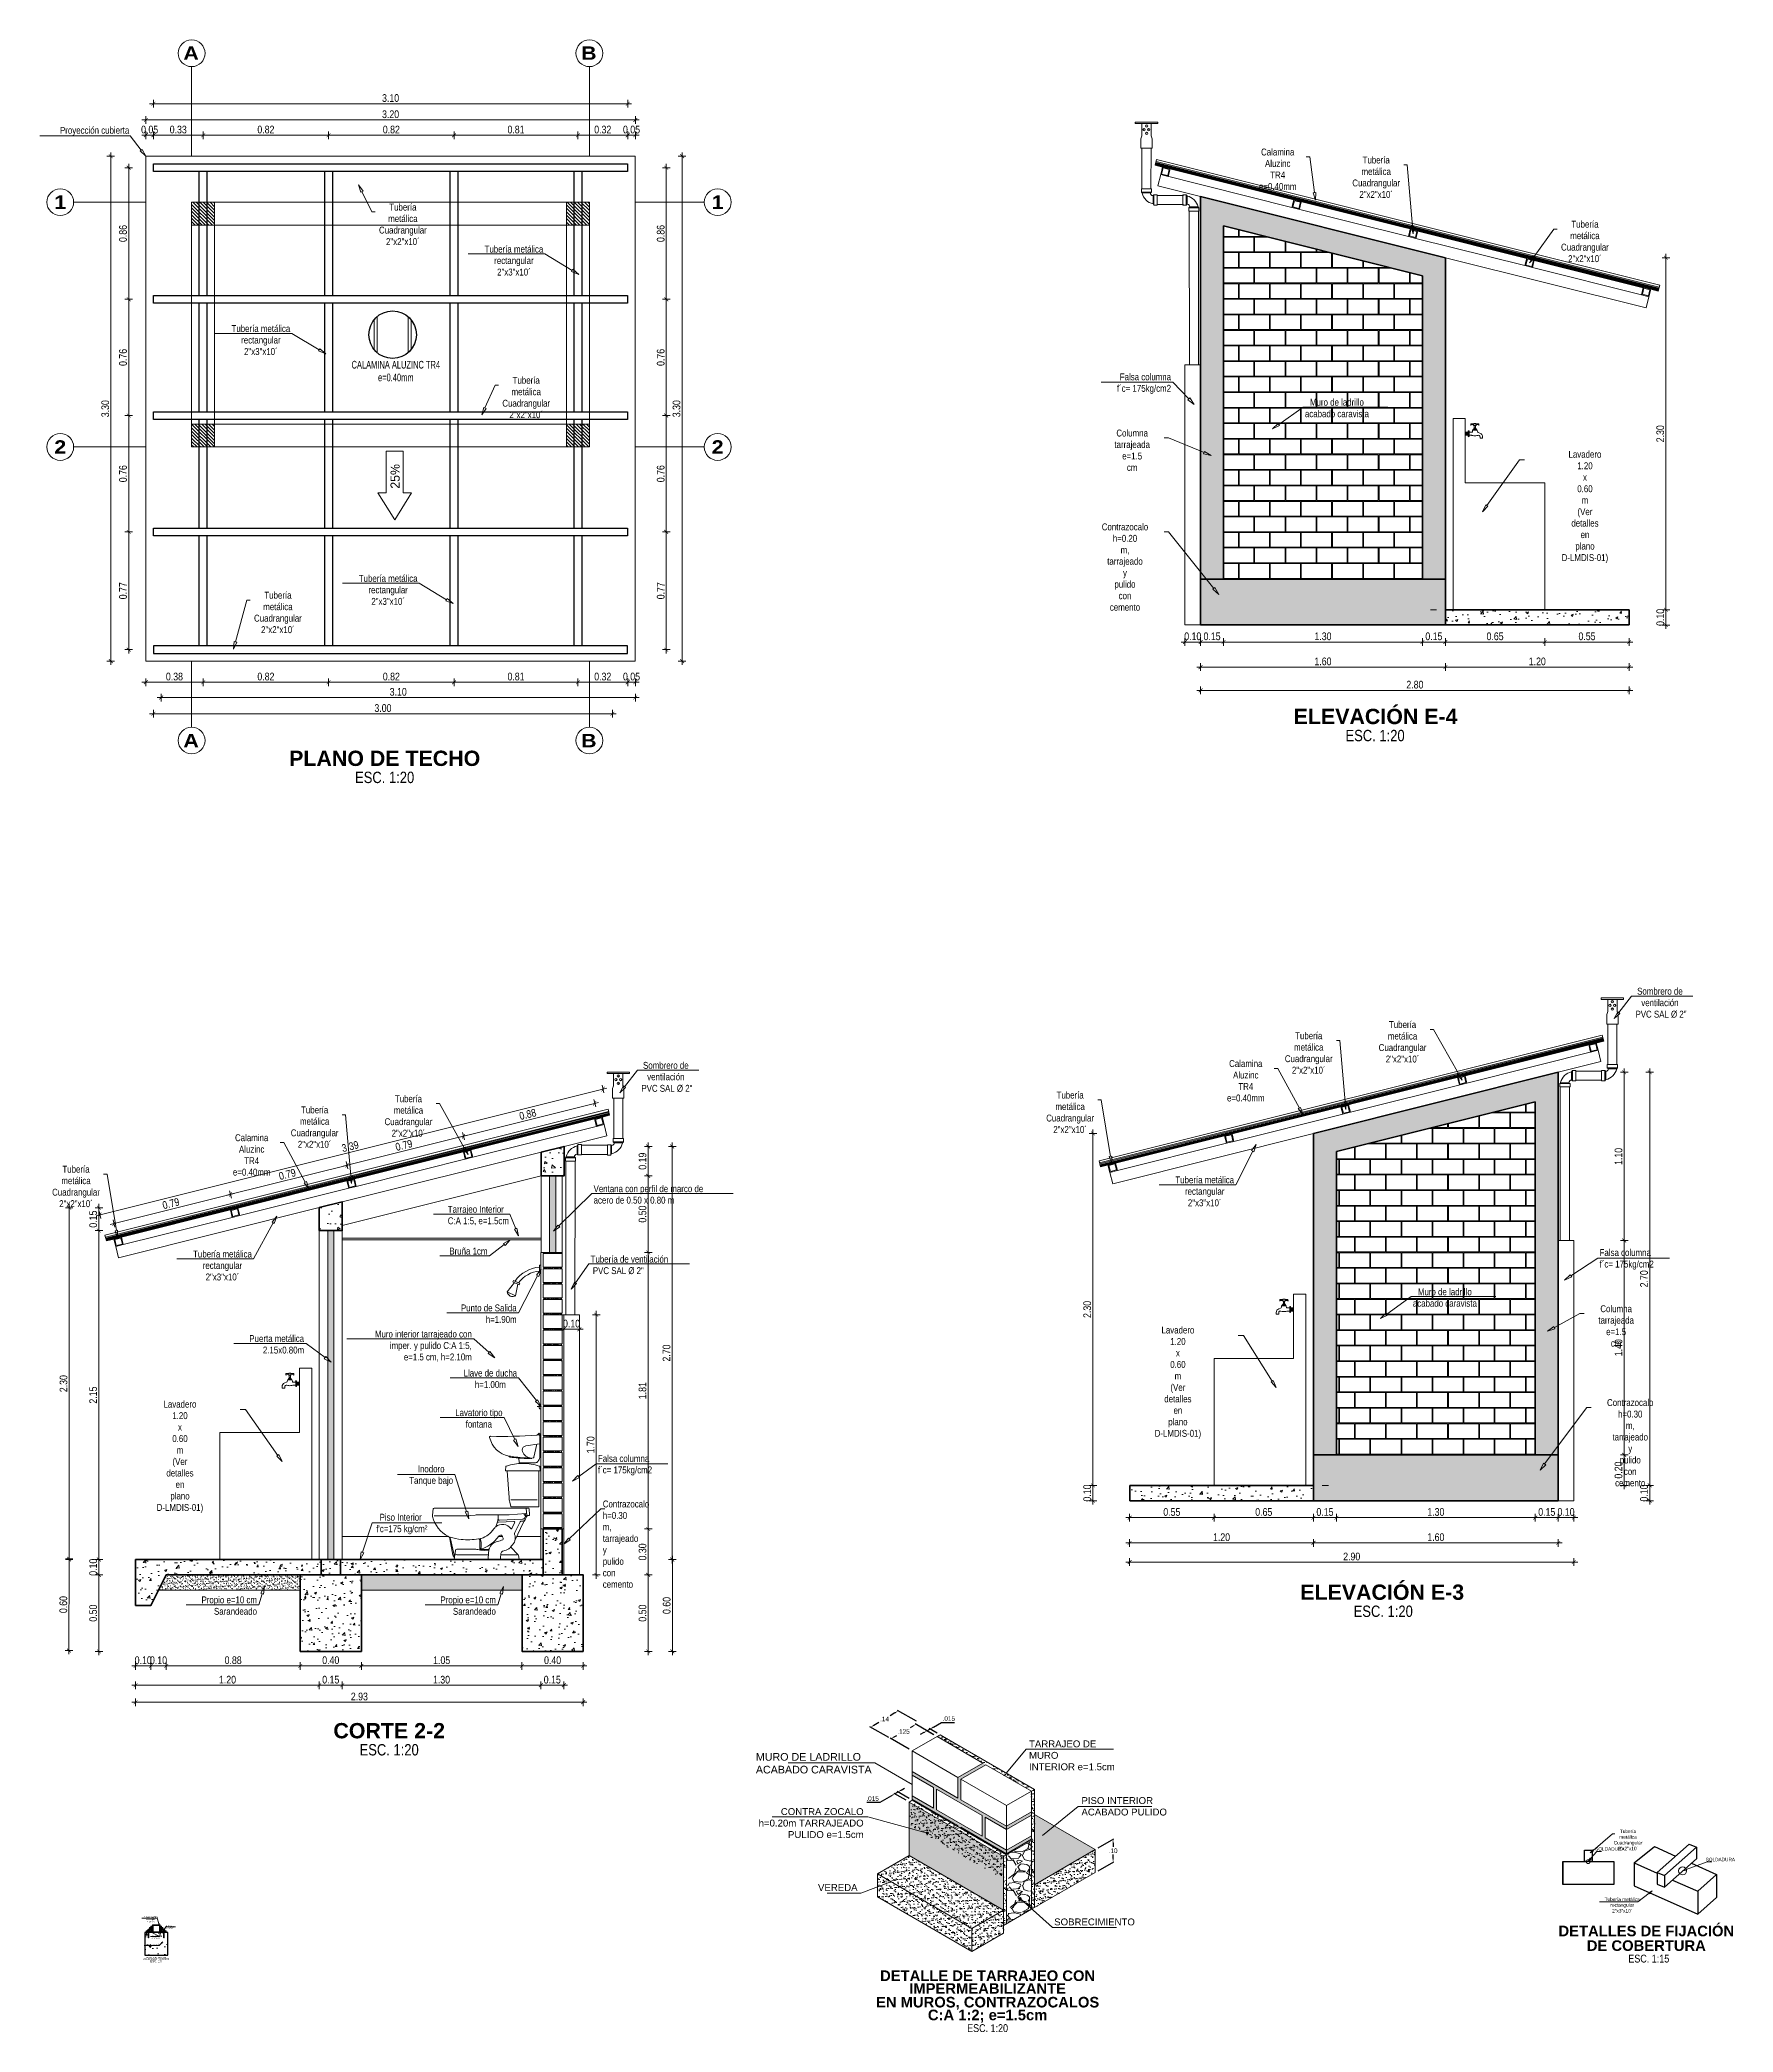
# Model space of a CAD drawing. Header units: metres. Extents: x 116.6 to 157, y -0.9 to 78.1.
# Drawn here: x 122.85 to 133.92, y 65 to 78.02 of the extents above; entities that cross this region are included whole.
import ezdxf
from ezdxf import colors
from ezdxf.entities.mleader import LeaderData, LeaderLine
from ezdxf.enums import TextEntityAlignment as Align
from ezdxf.math import Vec2, Vec3

# ---------------------------------------------------------------- set-up
doc = ezdxf.new("R2010")
doc.units = ezdxf.units.M
for name, pattern in [('ACAD_ISO02W100', [15, 12, -3]), ('ACAD_ISO04W100', [30, 24, -3, 0, -3]), ('AM_ISO02W050', [7.5, 6, -1.5])]:
    doc.linetypes.add(name, pattern=pattern)
doc.layers.get('0').update_dxf_attribs({"color": 253})
doc.layers.get('Defpoints').update_dxf_attribs({"color": 30, "lineweight": 9})
for name, color, linetype, lineweight in [('-Accesorios PVC', 88, 'Continuous', 20), ('-Acero techos', 252, 'Continuous', 13), ('-Achurado', 251, 'Continuous', 5), ('-Acotado', 251, 'Continuous', 5), ('-Corte', 7, 'Continuous', 35), ('-Eje', 1, 'ACAD_ISO04W100', 9), ('-Ladrillo', 34, 'Continuous', 9), ('-Proyeccion', 85, 'ACAD_ISO02W100', 9), ('-Textos', 7, 'Continuous', 20), ('-Vista', 148, 'Continuous', 9), ('01_ACHURADO', 8, 'Continuous', 0), ('C-COLUMNAS', 150, 'Continuous', 30), ('CALAMINA', 8, 'Continuous', 30), ('COLUMNAS', 4, 'Continuous', 50), ('cotas', 251, 'Continuous', 9), ('FIC-2ES_CONCRETO 210', 251, 'Continuous', 30), ('FIC-2ES_VEREDA', 253, 'Continuous', 5), ('MARCO 02', 254, 'Continuous', 5), ('MUROS', 145, 'Continuous', 40), ('pluma 1', 1, 'Continuous', 9), ('sanitarios', 134, 'Continuous', 15), ('TEXTO', 7, 'Continuous', 20), ('TUBERIA', 104, 'Continuous', 15), ('TUBERIA METALICA', 159, 'Continuous', 30), ('VIGAS', 23, 'Continuous', 25)]:
    doc.layers.add(name, color=color, linetype=linetype, lineweight=lineweight)
for name, color, linetype in [('00_ACOTADO', 9, 'Continuous'), ('00_TXT-NOTA', 7, 'Continuous'), ('01_INDICADORES', 9, 'Continuous'), ('01_L-FINA 1', 1, 'Continuous'), ('01_MURO2', 2, 'Continuous'), ('A_50_CotasExter', 253, 'Continuous'), ('G-TEXTOS-TITULOS', 4, 'Continuous')]:
    doc.layers.add(name, color=color, linetype=linetype)
doc.layers.add('FIC-2ES_COTAS', color=7, linetype='Continuous', lineweight=5, true_color=0x6b006b)
doc.styles.add('-Arial Narrow', font='ARIALN.TTF')
doc.styles.add('25-TITULO', font='arialbd.ttf', dxfattribs={"height": 0.1})
doc.styles.add('3mm', font='simplex', dxfattribs={"height": 6})
doc.styles.add('ARIAL', font='arial.ttf')
doc.styles.add('NECTAR', font='COPRGTL.TTF')
doc.styles.add('OINFES SWIS', font='swissl.ttf')
doc.styles.add('ROMANS', font='romans.shx')
doc.dimstyles.new('ESC 1-15 PERFIL', dxfattribs={"dimtxt": 0.03, "dimasz": 0.025, "dimexe": 0.005, "dimexo": 0.02, "dimgap": 0.01, "dimtad": 1, "dimtih": 1, "dimtoh": 1, "dimzin": 4, "dimdsep": 46, "dimtxsty": 'ARIAL', "dimcen": 2.5, "dimdle": 0.01, "dimclrd": 256, "dimclre": 256, "dimclrt": 7, "dimazin": 2, "dimtfac": 1, "dimtix": 1, "dimtmove": 0, "dimatfit": 3, "dimfxl": 1, "dimlwd": -1, "dimlwe": -1, "dimarcsym": 0})
doc.dimstyles.new('Esc 1_20n', dxfattribs={"dimscale": 0.02, "dimtxt": 2, "dimasz": 1, "dimexe": 1, "dimexo": 1, "dimgap": 0.45, "dimtad": 1, "dimtoh": 1, "dimzin": 3, "dimdsep": 46, "dimtxsty": '-Arial Narrow', "dimblk": 'ARCHTICK', "dimcen": 1, "dimdle": 1, "dimclrd": 252, "dimclre": 252, "dimclrt": 252, "dimadec": 0, "dimazin": 0, "dimtfac": 1, "dimtix": 1, "dimtmove": 1, "dimatfit": 2, "dimldrblk": 'ARCHTICK', "dimfxl": 1, "dimfxlon": 1, "dimtolj": 2, "dimlwd": 5, "dimlwe": 5, "dimarcsym": 0})
doc.dimstyles.new('Esc-1-25', dxfattribs={"dimtxt": 0.03, "dimasz": 0.04, "dimexe": 0.025, "dimexo": 0.075, "dimgap": 0.025, "dimtad": 2, "dimtih": 1, "dimtoh": 1, "dimzin": 4, "dimdsep": 46, "dimtxsty": 'ROMANS', "dimcen": 0.15, "dimdle": 1, "dimclrd": 1, "dimclre": 1, "dimclrt": 2, "dimazin": 0, "dimtm": 1e-09, "dimtfac": 1, "dimtmove": 0, "dimatfit": 3, "dimfxl": 1, "dimlwd": 9, "dimlwe": -1, "dimarcsym": 0})
pattern_1 = [(37.5, (0, -0.438358), (-0.0008000156, 0.024470662), [0, -0.019304, 0, -0.02159, 0, -0.0206375]), (7.5, (0, -0.438358), (0.022476164, 0.035841255), [0, -0.010414, 0, -0.017399, 0, -0.0066675]), (327.5, (-0.01562, -0.438358), (0.0395496185, 7.18592e-05), [0, -0.00635, 0, -0.02286, 0, -0.029845]), (317.5, (-0.01562, -0.438358), (0.038177823, 0.011146466), [0, -0.003175, 0, -0.014986, 0, -0.017145])]
pattern_2 = [(37.5, (-1731.924443, -1143.444924), (-0.00120002347, 0.0367059928), [0, -0.028956, 0, -0.032385, 0, -0.03095625]), (7.5, (-1731.924443, -1143.444924), (0.0337142462, 0.0537618825), [0, -0.015621, 0, -0.0260985, 0, -0.01000125]), (327.5, (-1731.947875, -1143.444924), (0.05932442777, 0.00010778885), [0, -0.009525, 0, -0.03429, 0, -0.0447675]), (317.5, (-1731.947875, -1143.444924), (0.0572667339, 0.0167196992), [0, -0.0047625, 0, -0.022479, 0, -0.0257175])]
pattern_3 = [(37.5, (-1731.924443, -1143.494924), (-0.00120002347, 0.0367059928), [0, -0.028956, 0, -0.032385, 0, -0.03095625]), (7.5, (-1731.924443, -1143.494924), (0.0337142462, 0.0537618825), [0, -0.015621, 0, -0.0260985, 0, -0.01000125]), (327.5, (-1731.947875, -1143.494924), (0.05932442777, 0.00010778885), [0, -0.009525, 0, -0.03429, 0, -0.0447675]), (317.5, (-1731.947875, -1143.494924), (0.0572667339, 0.0167196992), [0, -0.0047625, 0, -0.022479, 0, -0.0257175])]
pattern_4 = [(315, (6.072148, 0), (0.0112253202, 0.0112253202), [])]

msp = doc.modelspace()

# ---------------------------------------------------------------- texts
at = {"layer": '-Textos', "style": '-Arial Narrow'}
for s, height, p in [('ESC. 1:20', 0.07408, (131.5776, 73.4737)), ('ESC. 1:20', 0.07408, (125.1031, 73.2002)), ('ESC. 1:20', 0.07408, (131.6311, 67.7503)), ('ESC. 1:20', 0.07408, (125.1327, 66.8451)), ('ESC. 1:15', 0.05122, (133.3669, 65.4802)), ('ESC. 1:5', 0.01393, (123.6089, 65.4636)), ('ESC. 1:20', 0.05122, (129.0446, 65.0258))]:
    msp.add_text(s, height=height, dxfattribs=at).set_placement(p, align=Align.MIDDLE_CENTER)
at = {"layer": '-Textos', "char_height": 0.0875, "attachment_point": 5, "style": '-Arial Narrow'}
for s, insert in [('\\pxqc;{\\fArial Black|b0|i0|c0|p34;A}', (123.8379, 77.9338)), ('\\pxqc;{\\fArial Black|b0|i0|c0|p34;B}', (126.4379, 77.9338)), ('\\pxqc;{\\fArial Black|b0|i0|c0|p34;1}', (122.9826, 76.9597)), ('\\pxqc;{\\fArial Black|b0|i0|c0|p34;1}', (127.2802, 76.9597)), ('{\\fArial Black|b0|i0|c0|p34;2}', (122.9826, 75.3597)), ('{\\fArial Black|b0|i0|c0|p34;2}', (127.2802, 75.3597)), ('\\pxqc;{\\fArial Black|b0|i0|c0|p34;A}', (123.8379, 73.4406)), ('\\pxqc;{\\fArial Black|b0|i0|c0|p34;B}', (126.4379, 73.4406))]:
    msp.add_mtext_dynamic_manual_height_columns(s, width=0.294609, gutter_width=12.5, heights=[0.2188], dxfattribs=dict(at, insert=insert))
at = {"layer": '00_TXT-NOTA', "color": 18, "true_color": 0x000000, "style": 'OINFES SWIS'}
for s, insert, char_height, width, attachment_point in [('\\pxql;MURO DE LADRILLO \\PACABADO CARAVISTA', (128.4292, 66.8237), 0.05, 0.89925, 3), ('\\A1;\\pxql;TARRAJEO DE MURO\\PINTERIOR e=1.5cm', (129.3156, 66.9062), 0.045, 0.583803, 1), ('\\pxqr;CONTRA ZOCALO\\Ph=0.20m TARRAJEADO \\PPULIDO e=1.5cm', (127.1263, 66.4635), 0.045, 1.108096, 1), ('\\pxql;PISO INTERIOR\\PACABADO PULIDO', (129.6581, 66.5356), 0.045, 0.676427, 1), ('\\pxqr;VEREDA', (127.0864, 65.9673), 0.045, 1.108096, 1), ('\\pxql;SOBRECIMIENTO', (129.48, 65.7424), 0.045, 0.676427, 1)]:
    msp.add_mtext(s, dxfattribs=dict(at, insert=insert, char_height=char_height, width=width, attachment_point=attachment_point))
at = {"layer": 'G-TEXTOS-TITULOS', "color": 219, "true_color": 0x642165, "style": '25-TITULO'}
for s, height, p in [('ELEVACIÓN E-4', 0.1, (131.5809, 73.5984)), ('PLANO DE TECHO', 0.1, (125.1035, 73.3249)), ('ELEVACIÓN E-3', 0.1, (131.6241, 67.875)), ('CORTE 2-2', 0.1, (125.133, 66.9698)), ('DETALLES DE FIJACIÓN', 0.069141, (133.3508, 65.6606)), ('DE COBERTURA', 0.069141, (133.3508, 65.5651)), ('VIGA METALICA Y CONCRETO', 0.008189, (123.6095, 65.4776)), ('DETALLE DE ANCLAJE', 0.008189, (123.6095, 65.4874)), ('DETALLE DE TARRAJEO CON', 0.069141, (129.0449, 65.3684)), ('IMPERMEABILIZANTE', 0.069141, (129.0449, 65.2849)), ('EN MUROS, CONTRAZOCALOS', 0.069141, (129.0449, 65.1955)), ('C:A 1:2; e=1.5cm', 0.069141, (129.0449, 65.112))]:
    msp.add_text(s, height=height, dxfattribs=at).set_placement(p, align=Align.MIDDLE_CENTER)
at = {"layer": 'MUROS', "color": 7, "lineweight": 18, "style": 'NECTAR'}
msp.add_text('25%%%', height=0.06, rotation=90, dxfattribs=at).set_placement((125.2015, 75.0872))
at = {"layer": 'TEXTO', "insert": (124.8551, 75.9224), "char_height": 0.05, "width": 0.64236, "attachment_point": 1, "style": '3mm'}
msp.add_mtext('\\pxqc;{\\fArial|b0|i0|c0|p34;\\W0.7;CALAMINA ALUZINC TR4 e=0.40mm}', dxfattribs=at)

# ---------------------------------------------------------------- blocks, each defined once
blk = doc.blocks.new('_ClosedBlank')
at = {"color": 0, "linetype": 'ByBlock', "lineweight": -2}
for p, q in [((-1, 0.17), (0, 0)), ((-1, 0.17), (-1, -0.17)), ((0, 0), (-1, -0.17))]:
    blk.add_line(p, q, dxfattribs=at)
blk = doc.blocks.new('Ducha Corte')
at = {"layer": 'sanitarios'}
for p, q in [((0.01, 0.049), (0, 0.049)), ((0.01, 0), (0, 0)), ((0.01, 0), (0.01, 0.049)), ((0.18, -0.052), (0.139, -0.071)), ((0.184, -0.061), (0.143, -0.08)), ((0.152, -0.075), (0.167, -0.151)), ((0.167, -0.151), (0.223, -0.125)), ((0.223, -0.125), (0.175, -0.065))]:
    blk.add_line(p, q, dxfattribs=at)
for centre, radius, start, end in [((-0.006, -0.177), 0.214, 34.3892, 85.8242), ((-0.003, -0.176), 0.186, 35.9633, 86.0912), ((-0.075, -0.18), 0.241, 24.6769, 27.0593), ((0.186, -0.119), 0.0375, 238.2247, 351.129), ((-0.075, -0.18), 0.286, 24.6769, 26.6837)]:
    blk.add_arc(centre, radius, start, end, dxfattribs=at)
blk = doc.blocks.new('fhgfh')
at = {"layer": 'TUBERIA', "color": 152}
for p, q in [((348.858, 607.629), (348.858, 607.663)), ((348.858, 607.663), (348.965, 607.663)), ((348.965, 607.663), (348.965, 607.629)), ((348.798, 607.491), (348.798, 607.599)), ((348.798, 607.599), (348.833, 607.599)), ((348.833, 607.491), (348.798, 607.491)), ((348.842, 607.589), (348.833, 607.599)), ((348.833, 607.599), (348.833, 607.491)), ((348.833, 607.491), (348.842, 607.504)), ((348.842, 607.504), (348.842, 607.591)), ((348.842, 607.591), (348.842, 607.504)), ((348.842, 607.504), (348.842, 607.591)), ((348.842, 607.591), (348.842, 607.504)), ((348.842, 607.504), (348.842, 607.591)), ((348.965, 607.629), (348.858, 607.629)), ((348.858, 607.629), (348.87, 607.619)), ((348.957, 607.619), (348.87, 607.619)), ((348.87, 607.619), (348.957, 607.619)), ((348.955, 607.619), (348.965, 607.629)), ((348.957, 607.617), (348.957, 607.619))]:
    blk.add_line(p, q, dxfattribs=at)
blk.add_lwpolyline([(348.87, 607.619, -0.3937), (348.844, 607.591), (348.842, 607.591)], format="xyb", dxfattribs=at)
blk.add_arc((348.806, 607.656), 0.156, 283.4014, 345.5717, dxfattribs=at)
blk = doc.blocks.new('Sombrero de Ventilacion')
at = {"layer": '-Accesorios PVC', "ltscale": 0.009}
for points in [[(-0.105, 0.244), (0.105, 0.244), (0.105, 0.23), (-0.105, 0.23)], [(0.053, 0.089), (0.053, 0), (-0.053, 0), (-0.053, 0.089), (-0.044, 0.116), (-0.044, 0.23), (0.044, 0.23), (0.044, 0.116)]]:
    blk.add_lwpolyline(points, close=True, dxfattribs=at)
for centre in [(0.001, 0.208), (-0.022, 0.173), (0.001, 0.139), (0.022, 0.173)]:
    blk.add_circle(centre, 0.0109, dxfattribs=at)
for centre in [(0.005, 0.208), (-0.018, 0.173), (0.005, 0.139), (0.025, 0.173)]:
    blk.add_arc(centre, 0.0115, 108.8693, 251.1307, dxfattribs=at)
blk = doc.blocks.new('Ladrillo de Canto')
at = {"layer": '-Achurado', "ltscale": 0.009}
h = blk.add_hatch(dxfattribs=at)
h.set_pattern_fill('AR-CONC', color=256, scale=0.0001)
h.paths.add_polyline_path([(0.0575, 0.01), (-0.0575, 0.01), (-0.0575, 0), (0.0575, 0)])
at = {"layer": '-Ladrillo', "lineweight": 5}
for p, q in [((-0.0625, 0.1), (0.0625, 0.1)), ((-0.0625, 0.01), (-0.0625, 0.1)), ((0.0625, 0.01), (-0.0625, 0.01)), ((0.0625, 0.1), (0.0625, 0.01))]:
    blk.add_line(p, q, dxfattribs=at)
blk.add_lwpolyline([(0.0575, 0.01), (-0.0575, 0.01), (-0.0575, 0), (0.0575, 0)], close=True, dxfattribs=at)
blk = doc.blocks.new('*U173')
at = {"layer": '-Acotado', "xscale": -1}
blk.add_blockref('Ladrillo de Canto', (0, -0.05), dxfattribs=at)
blk = doc.blocks.new('*U174')
at = {"layer": '-Acotado', "color": 0, "linetype": 'ByBlock', "lineweight": -2}
for p in [(0, 1.7), (0, 1.6), (0, 1.5), (0, 1.4), (0, 1.3), (0, 1.2), (0, 1.1), (0, 1), (0, 0.9), (0, 0.8), (0, 0.7), (0, 0.6), (0, 0.5), (0, 0.4), (0, 0.3), (0, 0.2), (0, 0.1), (0, 0)]:
    blk.add_blockref('*U173', p, dxfattribs=at)
blk = doc.blocks.new('_ArchTick')
at = {"color": 0, "linetype": 'ByBlock', "const_width": 0.15}
blk.add_lwpolyline([(-0.5, -0.5), (0.5, 0.5)], dxfattribs=at)
blk = doc.blocks.new('*D611')
at = {"layer": 'A_50_CotasExter', "color": 252, "lineweight": 5, "transparency": 16777216}
for p, q in [((123.475, 67.393), (123.45, 67.393)), ((123.475, 67.418), (123.475, 67.368)), ((123.475, 67.393), (123.575, 67.393)), ((123.575, 67.418), (123.575, 67.368)), ((123.575, 67.393), (123.6, 67.393))]:
    blk.add_line(p, q, dxfattribs=at)
at = {"layer": 'Defpoints', "color": 0, "transparency": 16777216}
for p in [(123.475, 67.788), (123.575, 67.788), (123.575, 67.393)]:
    blk.add_point(p, dxfattribs=at)
at = {"layer": 'A_50_CotasExter', "color": 252, "lineweight": 5, "transparency": 16777216, "xscale": 0.025, "yscale": 0.025, "zscale": 0.025}
blk.add_blockref('_ArchTick', (123.475, 67.393), dxfattribs=at)
at = {"layer": 'A_50_CotasExter', "color": 252, "lineweight": 5, "transparency": 16777216, "xscale": 0.025, "yscale": 0.025, "zscale": 0.025, "rotation": 180}
blk.add_blockref('_ArchTick', (123.575, 67.393), dxfattribs=at)
at = {"layer": 'A_50_CotasExter', "color": 252, "transparency": 16777216, "insert": (123.525, 67.43), "char_height": 0.05, "attachment_point": 5, "style": '-Arial Narrow'}
blk.add_mtext('\\A2;0.10', dxfattribs=at)
blk = doc.blocks.new('*D612')
at = {"layer": 'A_50_CotasExter', "color": 252, "lineweight": 5, "transparency": 16777216}
for p, q in [((123.575, 67.393), (123.55, 67.393)), ((123.575, 67.418), (123.575, 67.368)), ((123.575, 67.393), (123.675, 67.393)), ((123.675, 67.418), (123.675, 67.368)), ((123.675, 67.393), (123.7, 67.393))]:
    blk.add_line(p, q, dxfattribs=at)
at = {"layer": 'Defpoints', "color": 0, "transparency": 16777216}
for p in [(123.675, 67.988), (123.575, 67.788), (123.675, 67.393)]:
    blk.add_point(p, dxfattribs=at)
at = {"layer": 'A_50_CotasExter', "color": 252, "lineweight": 5, "transparency": 16777216, "xscale": 0.025, "yscale": 0.025, "zscale": 0.025}
blk.add_blockref('_ArchTick', (123.575, 67.393), dxfattribs=at)
at = {"layer": 'A_50_CotasExter', "color": 252, "lineweight": 5, "transparency": 16777216, "xscale": 0.025, "yscale": 0.025, "zscale": 0.025, "rotation": 180}
blk.add_blockref('_ArchTick', (123.675, 67.393), dxfattribs=at)
at = {"layer": 'A_50_CotasExter', "color": 252, "transparency": 16777216, "insert": (123.625, 67.43), "char_height": 0.05, "attachment_point": 5, "style": '-Arial Narrow'}
blk.add_mtext('\\A2;0.10', dxfattribs=at)
blk = doc.blocks.new('*D613')
at = {"layer": 'A_50_CotasExter', "color": 252, "lineweight": 5, "transparency": 16777216}
for p, q in [((123.65, 67.393), (124.576, 67.393)), ((123.675, 67.418), (123.675, 67.368)), ((124.551, 67.418), (124.551, 67.368))]:
    blk.add_line(p, q, dxfattribs=at)
at = {"layer": 'Defpoints', "color": 0, "transparency": 16777216}
for p in [(123.675, 67.988), (124.551, 67.888), (124.551, 67.393)]:
    blk.add_point(p, dxfattribs=at)
at = {"layer": 'A_50_CotasExter', "color": 252, "lineweight": 5, "transparency": 16777216, "xscale": 0.025, "yscale": 0.025, "zscale": 0.025, "rotation": 180}
blk.add_blockref('_ArchTick', (123.675, 67.393), dxfattribs=at)
at = {"layer": 'A_50_CotasExter', "color": 252, "lineweight": 5, "transparency": 16777216, "xscale": 0.025, "yscale": 0.025, "zscale": 0.025}
blk.add_blockref('_ArchTick', (124.551, 67.393), dxfattribs=at)
at = {"layer": 'A_50_CotasExter', "color": 252, "transparency": 16777216, "insert": (124.113, 67.43), "char_height": 0.05, "attachment_point": 5, "style": '-Arial Narrow'}
blk.add_mtext('\\A2;0.88', dxfattribs=at)
blk = doc.blocks.new('*D614')
at = {"layer": 'A_50_CotasExter', "color": 252, "lineweight": 5, "transparency": 16777216}
for p, q in [((124.526, 67.393), (124.976, 67.393)), ((124.551, 67.418), (124.551, 67.368)), ((124.951, 67.418), (124.951, 67.368))]:
    blk.add_line(p, q, dxfattribs=at)
at = {"layer": 'Defpoints', "color": 0, "transparency": 16777216}
for p in [(124.551, 67.888), (124.951, 67.488), (124.951, 67.393)]:
    blk.add_point(p, dxfattribs=at)
at = {"layer": 'A_50_CotasExter', "color": 252, "lineweight": 5, "transparency": 16777216, "xscale": 0.025, "yscale": 0.025, "zscale": 0.025, "rotation": 180}
blk.add_blockref('_ArchTick', (124.551, 67.393), dxfattribs=at)
at = {"layer": 'A_50_CotasExter', "color": 252, "lineweight": 5, "transparency": 16777216, "xscale": 0.025, "yscale": 0.025, "zscale": 0.025}
blk.add_blockref('_ArchTick', (124.951, 67.393), dxfattribs=at)
at = {"layer": 'A_50_CotasExter', "color": 252, "transparency": 16777216, "insert": (124.751, 67.43), "char_height": 0.05, "attachment_point": 5, "style": '-Arial Narrow'}
blk.add_mtext('\\A2;0.40', dxfattribs=at)
blk = doc.blocks.new('*D615')
at = {"layer": 'A_50_CotasExter', "color": 252, "lineweight": 5, "transparency": 16777216}
for p, q in [((124.926, 67.393), (126.026, 67.393)), ((124.951, 67.418), (124.951, 67.368)), ((126.001, 67.418), (126.001, 67.368))]:
    blk.add_line(p, q, dxfattribs=at)
at = {"layer": 'Defpoints', "color": 0, "transparency": 16777216}
for p in [(124.951, 67.488), (126.001, 67.488), (126.001, 67.393)]:
    blk.add_point(p, dxfattribs=at)
at = {"layer": 'A_50_CotasExter', "color": 252, "lineweight": 5, "transparency": 16777216, "xscale": 0.025, "yscale": 0.025, "zscale": 0.025, "rotation": 180}
blk.add_blockref('_ArchTick', (124.951, 67.393), dxfattribs=at)
at = {"layer": 'A_50_CotasExter', "color": 252, "lineweight": 5, "transparency": 16777216, "xscale": 0.025, "yscale": 0.025, "zscale": 0.025}
blk.add_blockref('_ArchTick', (126.001, 67.393), dxfattribs=at)
at = {"layer": 'A_50_CotasExter', "color": 252, "transparency": 16777216, "insert": (125.476, 67.43), "char_height": 0.05, "attachment_point": 5, "style": '-Arial Narrow'}
blk.add_mtext('\\A2;1.05', dxfattribs=at)
blk = doc.blocks.new('*D616')
at = {"layer": 'A_50_CotasExter', "color": 252, "lineweight": 5, "transparency": 16777216}
for p, q in [((125.976, 67.393), (126.426, 67.393)), ((126.001, 67.418), (126.001, 67.368)), ((126.401, 67.418), (126.401, 67.368))]:
    blk.add_line(p, q, dxfattribs=at)
at = {"layer": 'Defpoints', "color": 0, "transparency": 16777216}
for p in [(126.001, 67.488), (126.401, 67.488), (126.401, 67.393)]:
    blk.add_point(p, dxfattribs=at)
at = {"layer": 'A_50_CotasExter', "color": 252, "lineweight": 5, "transparency": 16777216, "xscale": 0.025, "yscale": 0.025, "zscale": 0.025, "rotation": 180}
blk.add_blockref('_ArchTick', (126.001, 67.393), dxfattribs=at)
at = {"layer": 'A_50_CotasExter', "color": 252, "lineweight": 5, "transparency": 16777216, "xscale": 0.025, "yscale": 0.025, "zscale": 0.025}
blk.add_blockref('_ArchTick', (126.401, 67.393), dxfattribs=at)
at = {"layer": 'A_50_CotasExter', "color": 252, "transparency": 16777216, "insert": (126.201, 67.43), "char_height": 0.05, "attachment_point": 5, "style": '-Arial Narrow'}
blk.add_mtext('\\A2;0.40', dxfattribs=at)
blk = doc.blocks.new('*D617')
at = {"layer": 'A_50_CotasExter', "color": 252, "lineweight": 5, "transparency": 16777216}
for p, q in [((123.45, 67.267), (124.701, 67.267)), ((123.475, 67.292), (123.475, 67.242)), ((124.676, 67.292), (124.676, 67.242))]:
    blk.add_line(p, q, dxfattribs=at)
at = {"layer": 'Defpoints', "color": 0, "transparency": 16777216}
for p in [(123.475, 68.088), (124.676, 68.088), (124.676, 67.267)]:
    blk.add_point(p, dxfattribs=at)
at = {"layer": 'A_50_CotasExter', "color": 252, "lineweight": 5, "transparency": 16777216, "xscale": 0.025, "yscale": 0.025, "zscale": 0.025, "rotation": 180}
blk.add_blockref('_ArchTick', (123.475, 67.267), dxfattribs=at)
at = {"layer": 'A_50_CotasExter', "color": 252, "lineweight": 5, "transparency": 16777216, "xscale": 0.025, "yscale": 0.025, "zscale": 0.025}
blk.add_blockref('_ArchTick', (124.676, 67.267), dxfattribs=at)
at = {"layer": 'A_50_CotasExter', "color": 252, "transparency": 16777216, "insert": (124.076, 67.303), "char_height": 0.05, "attachment_point": 5, "style": '-Arial Narrow'}
blk.add_mtext('\\A2;1.20', dxfattribs=at)
blk = doc.blocks.new('*D618')
at = {"layer": 'A_50_CotasExter', "color": 252, "lineweight": 5, "transparency": 16777216}
for p, q in [((124.651, 67.267), (124.851, 67.267)), ((124.676, 67.292), (124.676, 67.242)), ((124.826, 67.292), (124.826, 67.242))]:
    blk.add_line(p, q, dxfattribs=at)
at = {"layer": 'Defpoints', "color": 0, "transparency": 16777216}
for p in [(124.676, 68.088), (124.826, 68.088), (124.826, 67.267)]:
    blk.add_point(p, dxfattribs=at)
at = {"layer": 'A_50_CotasExter', "color": 252, "lineweight": 5, "transparency": 16777216, "xscale": 0.025, "yscale": 0.025, "zscale": 0.025, "rotation": 180}
blk.add_blockref('_ArchTick', (124.676, 67.267), dxfattribs=at)
at = {"layer": 'A_50_CotasExter', "color": 252, "lineweight": 5, "transparency": 16777216, "xscale": 0.025, "yscale": 0.025, "zscale": 0.025}
blk.add_blockref('_ArchTick', (124.826, 67.267), dxfattribs=at)
at = {"layer": 'A_50_CotasExter', "color": 252, "transparency": 16777216, "insert": (124.751, 67.303), "char_height": 0.05, "attachment_point": 5, "style": '-Arial Narrow'}
blk.add_mtext('\\A2;0.15', dxfattribs=at)
blk = doc.blocks.new('*D619')
at = {"layer": 'A_50_CotasExter', "color": 252, "lineweight": 5, "transparency": 16777216}
for p, q in [((124.801, 67.267), (126.149, 67.267)), ((124.826, 67.292), (124.826, 67.242)), ((126.124, 67.292), (126.124, 67.242))]:
    blk.add_line(p, q, dxfattribs=at)
at = {"layer": 'Defpoints', "color": 0, "transparency": 16777216}
for p in [(124.826, 68.088), (126.124, 68.088), (126.124, 67.267)]:
    blk.add_point(p, dxfattribs=at)
at = {"layer": 'A_50_CotasExter', "color": 252, "lineweight": 5, "transparency": 16777216, "xscale": 0.025, "yscale": 0.025, "zscale": 0.025, "rotation": 180}
blk.add_blockref('_ArchTick', (124.826, 67.267), dxfattribs=at)
at = {"layer": 'A_50_CotasExter', "color": 252, "lineweight": 5, "transparency": 16777216, "xscale": 0.025, "yscale": 0.025, "zscale": 0.025}
blk.add_blockref('_ArchTick', (126.124, 67.267), dxfattribs=at)
at = {"layer": 'A_50_CotasExter', "color": 252, "transparency": 16777216, "insert": (125.475, 67.303), "char_height": 0.05, "attachment_point": 5, "style": '-Arial Narrow'}
blk.add_mtext('\\A2;1.30', dxfattribs=at)
blk = doc.blocks.new('*D620')
at = {"layer": 'A_50_CotasExter', "color": 252, "lineweight": 5, "transparency": 16777216}
for p, q in [((126.099, 67.267), (126.299, 67.267)), ((126.124, 67.292), (126.124, 67.242)), ((126.274, 67.292), (126.274, 67.242))]:
    blk.add_line(p, q, dxfattribs=at)
at = {"layer": 'Defpoints', "color": 0, "transparency": 16777216}
for p in [(126.124, 68.088), (126.274, 68.088), (126.274, 67.267)]:
    blk.add_point(p, dxfattribs=at)
at = {"layer": 'A_50_CotasExter', "color": 252, "lineweight": 5, "transparency": 16777216, "xscale": 0.025, "yscale": 0.025, "zscale": 0.025, "rotation": 180}
blk.add_blockref('_ArchTick', (126.124, 67.267), dxfattribs=at)
at = {"layer": 'A_50_CotasExter', "color": 252, "lineweight": 5, "transparency": 16777216, "xscale": 0.025, "yscale": 0.025, "zscale": 0.025}
blk.add_blockref('_ArchTick', (126.274, 67.267), dxfattribs=at)
at = {"layer": 'A_50_CotasExter', "color": 252, "transparency": 16777216, "insert": (126.199, 67.303), "char_height": 0.05, "attachment_point": 5, "style": '-Arial Narrow'}
blk.add_mtext('\\A2;0.15', dxfattribs=at)
blk = doc.blocks.new('*D621')
at = {"layer": 'A_50_CotasExter', "color": 252, "lineweight": 5, "transparency": 16777216}
for p, q in [((123.45, 67.156), (126.426, 67.156)), ((123.475, 67.181), (123.475, 67.131)), ((126.401, 67.181), (126.401, 67.131))]:
    blk.add_line(p, q, dxfattribs=at)
at = {"layer": 'Defpoints', "color": 0, "transparency": 16777216}
for p in [(123.475, 68.088), (126.401, 68.088), (126.401, 67.156)]:
    blk.add_point(p, dxfattribs=at)
at = {"layer": 'A_50_CotasExter', "color": 252, "lineweight": 5, "transparency": 16777216, "xscale": 0.025, "yscale": 0.025, "zscale": 0.025, "rotation": 180}
blk.add_blockref('_ArchTick', (123.475, 67.156), dxfattribs=at)
at = {"layer": 'A_50_CotasExter', "color": 252, "lineweight": 5, "transparency": 16777216, "xscale": 0.025, "yscale": 0.025, "zscale": 0.025}
blk.add_blockref('_ArchTick', (126.401, 67.156), dxfattribs=at)
at = {"layer": 'A_50_CotasExter', "color": 252, "transparency": 16777216, "insert": (124.938, 67.193), "char_height": 0.05, "attachment_point": 5, "style": '-Arial Narrow'}
blk.add_mtext('\\A2;2.93', dxfattribs=at)
blk = doc.blocks.new('*D622')
at = {"layer": 'A_50_CotasExter', "color": 252, "lineweight": 5, "transparency": 16777216}
for p, q in [((123.26, 67.988), (123.21, 67.988)), ((123.235, 67.463), (123.235, 68.013)), ((123.26, 67.488), (123.21, 67.488))]:
    blk.add_line(p, q, dxfattribs=at)
at = {"layer": 'Defpoints', "color": 0, "transparency": 16777216}
for p in [(123.235, 67.988), (124.494, 67.988), (124.494, 67.488)]:
    blk.add_point(p, dxfattribs=at)
at = {"layer": 'A_50_CotasExter', "color": 252, "lineweight": 5, "transparency": 16777216, "xscale": 0.025, "yscale": 0.025, "zscale": 0.025}
for p, rotation in [((123.235, 67.988), 90), ((123.235, 67.488), 270)]:
    blk.add_blockref('_ArchTick', p, dxfattribs=dict(at, rotation=rotation))
at = {"layer": 'A_50_CotasExter', "color": 252, "transparency": 16777216, "insert": (123.198, 67.738), "char_height": 0.05, "attachment_point": 5, "rotation": 90, "style": '-Arial Narrow'}
blk.add_mtext('\\A2;0.50', dxfattribs=at)
blk = doc.blocks.new('*D623')
at = {"layer": 'A_50_CotasExter', "color": 252, "lineweight": 5, "transparency": 16777216}
for p, q in [((123.235, 68.088), (123.235, 68.113)), ((123.26, 68.088), (123.21, 68.088)), ((123.26, 67.988), (123.21, 67.988)), ((123.235, 67.988), (123.235, 68.088)), ((123.235, 67.988), (123.235, 67.963))]:
    blk.add_line(p, q, dxfattribs=at)
at = {"layer": 'Defpoints', "color": 0, "transparency": 16777216}
for p in [(123.235, 68.088), (123.417, 68.088), (124.494, 67.988)]:
    blk.add_point(p, dxfattribs=at)
at = {"layer": 'A_50_CotasExter', "color": 252, "lineweight": 5, "transparency": 16777216, "xscale": 0.025, "yscale": 0.025, "zscale": 0.025}
for p, rotation in [((123.235, 68.088), 270), ((123.235, 67.988), 90)]:
    blk.add_blockref('_ArchTick', p, dxfattribs=dict(at, rotation=rotation))
at = {"layer": 'A_50_CotasExter', "color": 252, "transparency": 16777216, "insert": (123.198, 68.038), "char_height": 0.05, "attachment_point": 5, "rotation": 90, "style": '-Arial Narrow'}
blk.add_mtext('\\A2;0.10', dxfattribs=at)
blk = doc.blocks.new('*D624')
at = {"layer": 'A_50_CotasExter', "color": 252, "lineweight": 5, "transparency": 16777216}
for p, q in [((123.26, 70.238), (123.21, 70.238)), ((123.235, 68.063), (123.235, 70.263)), ((123.26, 68.088), (123.21, 68.088))]:
    blk.add_line(p, q, dxfattribs=at)
at = {"layer": 'Defpoints', "color": 0, "transparency": 16777216}
for p in [(123.235, 70.238), (124.619, 70.238), (123.417, 68.088)]:
    blk.add_point(p, dxfattribs=at)
at = {"layer": 'A_50_CotasExter', "color": 252, "lineweight": 5, "transparency": 16777216, "xscale": 0.025, "yscale": 0.025, "zscale": 0.025}
for p, rotation in [((123.235, 70.238), 90), ((123.235, 68.088), 270)]:
    blk.add_blockref('_ArchTick', p, dxfattribs=dict(at, rotation=rotation))
at = {"layer": 'A_50_CotasExter', "color": 252, "transparency": 16777216, "insert": (123.198, 69.163), "char_height": 0.05, "attachment_point": 5, "rotation": 90, "style": '-Arial Narrow'}
blk.add_mtext('\\A2;2.15', dxfattribs=at)
blk = doc.blocks.new('*D625')
at = {"layer": 'A_50_CotasExter', "color": 252, "lineweight": 5, "transparency": 16777216}
for p, q in [((123.26, 70.388), (123.21, 70.388)), ((123.235, 70.213), (123.235, 70.413)), ((123.26, 70.238), (123.21, 70.238))]:
    blk.add_line(p, q, dxfattribs=at)
at = {"layer": 'Defpoints', "color": 0, "transparency": 16777216}
for p in [(123.235, 70.388), (124.619, 70.388), (124.619, 70.238)]:
    blk.add_point(p, dxfattribs=at)
at = {"layer": 'A_50_CotasExter', "color": 252, "lineweight": 5, "transparency": 16777216, "xscale": 0.025, "yscale": 0.025, "zscale": 0.025}
for p, rotation in [((123.235, 70.388), 90), ((123.235, 70.238), 270)]:
    blk.add_blockref('_ArchTick', p, dxfattribs=dict(at, rotation=rotation))
at = {"layer": 'A_50_CotasExter', "color": 252, "transparency": 16777216, "insert": (123.198, 70.313), "char_height": 0.05, "attachment_point": 5, "rotation": 90, "style": '-Arial Narrow'}
blk.add_mtext('\\A2;0.15', dxfattribs=at)
blk = doc.blocks.new('*D626')
at = {"layer": 'A_50_CotasExter', "color": 252, "lineweight": 5, "transparency": 16777216}
for p, q in [((123.038, 67.469), (123.041, 68.119)), ((123.066, 68.094), (123.016, 68.094)), ((123.064, 67.494), (123.014, 67.494))]:
    blk.add_line(p, q, dxfattribs=at)
at = {"layer": 'Defpoints', "color": 0, "transparency": 16777216}
for p in [(123.041, 68.094), (124.553, 68.088), (124.551, 67.488)]:
    blk.add_point(p, dxfattribs=at)
at = {"layer": 'A_50_CotasExter', "color": 252, "lineweight": 5, "transparency": 16777216, "xscale": 0.025, "yscale": 0.025, "zscale": 0.025}
for p, rotation in [((123.041, 68.094), 89.78787779778861), ((123.039, 67.494), 269.7878777977886)]:
    blk.add_blockref('_ArchTick', p, dxfattribs=dict(at, rotation=rotation))
at = {"layer": 'A_50_CotasExter', "color": 252, "transparency": 16777216, "insert": (123.003, 67.794), "char_height": 0.05, "attachment_point": 5, "rotation": 89.7879, "style": '-Arial Narrow'}
blk.add_mtext('\\A2;0.60', dxfattribs=at)
blk = doc.blocks.new('*D627')
at = {"layer": 'A_50_CotasExter', "color": 252, "lineweight": 5, "transparency": 16777216}
for p, q in [((123.066, 70.388), (123.016, 70.388)), ((123.041, 68.063), (123.041, 70.413)), ((123.066, 68.088), (123.016, 68.088))]:
    blk.add_line(p, q, dxfattribs=at)
at = {"layer": 'Defpoints', "color": 0, "transparency": 16777216}
for p in [(123.041, 70.388), (124.676, 70.388), (124.553, 68.088)]:
    blk.add_point(p, dxfattribs=at)
at = {"layer": 'A_50_CotasExter', "color": 252, "lineweight": 5, "transparency": 16777216, "xscale": 0.025, "yscale": 0.025, "zscale": 0.025}
for p, rotation in [((123.041, 70.388), 90), ((123.041, 68.088), 270)]:
    blk.add_blockref('_ArchTick', p, dxfattribs=dict(at, rotation=rotation))
at = {"layer": 'A_50_CotasExter', "color": 252, "transparency": 16777216, "insert": (123.004, 69.238), "char_height": 0.05, "attachment_point": 5, "rotation": 90, "style": '-Arial Narrow'}
blk.add_mtext('\\A2;2.30', dxfattribs=at)
blk = doc.blocks.new('*D628')
at = {"layer": 'A_50_CotasExter', "color": 252, "lineweight": 5, "transparency": 16777216}
for p, q in [((126.801, 67.988), (126.851, 67.988)), ((126.826, 67.463), (126.826, 68.013)), ((126.801, 67.488), (126.851, 67.488))]:
    blk.add_line(p, q, dxfattribs=at)
at = {"layer": 'Defpoints', "color": 0, "transparency": 16777216}
for p in [(126.401, 67.988), (126.826, 67.988), (126.401, 67.488)]:
    blk.add_point(p, dxfattribs=at)
at = {"layer": 'A_50_CotasExter', "color": 252, "lineweight": 5, "transparency": 16777216, "xscale": 0.025, "yscale": 0.025, "zscale": 0.025}
for p, rotation in [((126.826, 67.988), 90), ((126.826, 67.488), 270)]:
    blk.add_blockref('_ArchTick', p, dxfattribs=dict(at, rotation=rotation))
at = {"layer": 'A_50_CotasExter', "color": 252, "transparency": 16777216, "insert": (126.789, 67.738), "char_height": 0.05, "attachment_point": 5, "rotation": 90, "style": '-Arial Narrow'}
blk.add_mtext('\\A2;0.50', dxfattribs=at)
blk = doc.blocks.new('*D629')
at = {"layer": 'A_50_CotasExter', "color": 252, "lineweight": 5, "transparency": 16777216}
for p, q in [((126.801, 70.596), (126.851, 70.596)), ((126.826, 70.071), (126.826, 70.621)), ((126.801, 70.096), (126.851, 70.096))]:
    blk.add_line(p, q, dxfattribs=at)
at = {"layer": 'Defpoints', "color": 0, "transparency": 16777216}
for p in [(126.276, 70.596), (126.826, 70.596), (126.264, 70.096)]:
    blk.add_point(p, dxfattribs=at)
at = {"layer": 'A_50_CotasExter', "color": 252, "lineweight": 5, "transparency": 16777216, "xscale": 0.025, "yscale": 0.025, "zscale": 0.025}
for p, rotation in [((126.826, 70.596), 90), ((126.826, 70.096), 270)]:
    blk.add_blockref('_ArchTick', p, dxfattribs=dict(at, rotation=rotation))
at = {"layer": 'A_50_CotasExter', "color": 252, "transparency": 16777216, "insert": (126.789, 70.346), "char_height": 0.05, "attachment_point": 5, "rotation": 90, "style": '-Arial Narrow'}
blk.add_mtext('\\A2;0.50', dxfattribs=at)
blk = doc.blocks.new('*D630')
at = {"layer": 'A_50_CotasExter', "color": 252, "lineweight": 5, "transparency": 16777216}
for p, q in [((126.801, 70.788), (126.851, 70.788)), ((126.826, 70.571), (126.826, 70.813)), ((126.801, 70.596), (126.851, 70.596))]:
    blk.add_line(p, q, dxfattribs=at)
at = {"layer": 'Defpoints', "color": 0, "transparency": 16777216}
for p in [(126.276, 70.788), (126.826, 70.788), (126.276, 70.596)]:
    blk.add_point(p, dxfattribs=at)
at = {"layer": 'A_50_CotasExter', "color": 252, "lineweight": 5, "transparency": 16777216, "xscale": 0.025, "yscale": 0.025, "zscale": 0.025}
for p, rotation in [((126.826, 70.788), 90), ((126.826, 70.596), 270)]:
    blk.add_blockref('_ArchTick', p, dxfattribs=dict(at, rotation=rotation))
at = {"layer": 'A_50_CotasExter', "color": 252, "transparency": 16777216, "insert": (126.789, 70.692), "char_height": 0.05, "attachment_point": 5, "rotation": 90, "style": '-Arial Narrow'}
blk.add_mtext('\\A2;0.19', dxfattribs=at)
blk = doc.blocks.new('*D631')
at = {"layer": 'A_50_CotasExter', "color": 252, "lineweight": 5, "transparency": 16777216}
for p, q in [((126.984, 67.463), (126.984, 68.113)), ((126.959, 68.088), (127.009, 68.088)), ((126.959, 67.488), (127.009, 67.488))]:
    blk.add_line(p, q, dxfattribs=at)
at = {"layer": 'Defpoints', "color": 0, "transparency": 16777216}
for p in [(126.401, 68.088), (126.984, 68.088), (126.401, 67.488)]:
    blk.add_point(p, dxfattribs=at)
at = {"layer": 'A_50_CotasExter', "color": 252, "lineweight": 5, "transparency": 16777216, "xscale": 0.025, "yscale": 0.025, "zscale": 0.025}
for p, rotation in [((126.984, 68.088), 90), ((126.984, 67.488), 270)]:
    blk.add_blockref('_ArchTick', p, dxfattribs=dict(at, rotation=rotation))
at = {"layer": 'A_50_CotasExter', "color": 252, "transparency": 16777216, "insert": (126.947, 67.788), "char_height": 0.05, "attachment_point": 5, "rotation": 90, "style": '-Arial Narrow'}
blk.add_mtext('\\A2;0.60', dxfattribs=at)
blk = doc.blocks.new('*D632')
at = {"layer": 'A_50_CotasExter', "color": 252, "lineweight": 5, "transparency": 16777216}
for p, q in [((126.958, 70.788), (127.008, 70.788)), ((126.983, 68.063), (126.983, 70.813)), ((126.958, 68.088), (127.008, 68.088))]:
    blk.add_line(p, q, dxfattribs=at)
at = {"layer": 'Defpoints', "color": 0, "transparency": 16777216}
for p in [(126.276, 70.788), (126.983, 70.788), (126.4, 68.088)]:
    blk.add_point(p, dxfattribs=at)
at = {"layer": 'A_50_CotasExter', "color": 252, "lineweight": 5, "transparency": 16777216, "xscale": 0.025, "yscale": 0.025, "zscale": 0.025}
for p, rotation in [((126.983, 70.788), 90), ((126.983, 68.088), 270)]:
    blk.add_blockref('_ArchTick', p, dxfattribs=dict(at, rotation=rotation))
at = {"layer": 'A_50_CotasExter', "color": 252, "transparency": 16777216, "insert": (126.946, 69.438), "char_height": 0.05, "attachment_point": 5, "rotation": 90, "style": '-Arial Narrow'}
blk.add_mtext('\\A2;2.70', dxfattribs=at)
blk = doc.blocks.new('*D633')
at = {"layer": 'A_50_CotasExter', "color": 252, "lineweight": 5, "transparency": 16777216}
for p, q in [((126.462, 69.688), (126.512, 69.688)), ((126.487, 67.963), (126.487, 69.713)), ((126.462, 67.988), (126.512, 67.988))]:
    blk.add_line(p, q, dxfattribs=at)
at = {"layer": 'Defpoints', "color": 0, "transparency": 16777216}
for p in [(126.376, 69.688), (126.487, 69.688), (126.376, 67.988)]:
    blk.add_point(p, dxfattribs=at)
at = {"layer": 'A_50_CotasExter', "color": 252, "lineweight": 5, "transparency": 16777216, "xscale": 0.025, "yscale": 0.025, "zscale": 0.025}
for p, rotation in [((126.487, 69.688), 90), ((126.487, 67.988), 270)]:
    blk.add_blockref('_ArchTick', p, dxfattribs=dict(at, rotation=rotation))
at = {"layer": 'A_50_CotasExter', "color": 252, "transparency": 16777216, "insert": (126.45, 68.838), "char_height": 0.05, "attachment_point": 5, "rotation": 90, "style": '-Arial Narrow'}
blk.add_mtext('\\A2;1.70', dxfattribs=at)
blk = doc.blocks.new('*D634')
at = {"layer": 'A_50_CotasExter', "color": 252, "lineweight": 5, "transparency": 16777216}
for p, q in [((126.274, 69.593), (126.249, 69.593)), ((126.274, 69.618), (126.274, 69.568)), ((126.274, 69.593), (126.376, 69.593)), ((126.376, 69.618), (126.376, 69.568)), ((126.376, 69.593), (126.401, 69.593))]:
    blk.add_line(p, q, dxfattribs=at)
at = {"layer": 'Defpoints', "color": 0, "transparency": 16777216}
for p in [(126.274, 69.688), (126.376, 69.688), (126.376, 69.593)]:
    blk.add_point(p, dxfattribs=at)
at = {"layer": 'A_50_CotasExter', "color": 252, "lineweight": 5, "transparency": 16777216, "xscale": 0.025, "yscale": 0.025, "zscale": 0.025}
blk.add_blockref('_ArchTick', (126.274, 69.593), dxfattribs=at)
at = {"layer": 'A_50_CotasExter', "color": 252, "lineweight": 5, "transparency": 16777216, "xscale": 0.025, "yscale": 0.025, "zscale": 0.025, "rotation": 180}
blk.add_blockref('_ArchTick', (126.376, 69.593), dxfattribs=at)
at = {"layer": 'A_50_CotasExter', "color": 252, "transparency": 16777216, "insert": (126.325, 69.63), "char_height": 0.05, "attachment_point": 5, "style": '-Arial Narrow'}
blk.add_mtext('\\A2;0.10', dxfattribs=at)
blk = doc.blocks.new('*D637')
at = {"layer": 'A_50_CotasExter', "color": 252, "lineweight": 5, "transparency": 16777216}
for p, q in [((126.801, 70.096), (126.851, 70.096)), ((126.826, 70.121), (126.826, 68.263)), ((126.801, 68.288), (126.851, 68.288))]:
    blk.add_line(p, q, dxfattribs=at)
at = {"layer": 'Defpoints', "color": 0, "transparency": 16777216}
for p in [(126.264, 70.096), (126.274, 68.288), (126.826, 68.288)]:
    blk.add_point(p, dxfattribs=at)
at = {"layer": 'A_50_CotasExter', "color": 252, "lineweight": 5, "transparency": 16777216, "xscale": 0.025, "yscale": 0.025, "zscale": 0.025}
for p, rotation in [((126.826, 70.096), 90), ((126.826, 68.288), 270)]:
    blk.add_blockref('_ArchTick', p, dxfattribs=dict(at, rotation=rotation))
at = {"layer": 'A_50_CotasExter', "color": 252, "transparency": 16777216, "insert": (126.789, 69.192), "char_height": 0.05, "attachment_point": 5, "rotation": 90, "style": '-Arial Narrow'}
blk.add_mtext('\\A2;1.81', dxfattribs=at)
blk = doc.blocks.new('*D638')
at = {"layer": 'A_50_CotasExter', "color": 252, "lineweight": 5, "transparency": 16777216}
for p, q in [((126.801, 68.288), (126.851, 68.288)), ((126.826, 68.313), (126.826, 67.963)), ((126.801, 67.988), (126.851, 67.988))]:
    blk.add_line(p, q, dxfattribs=at)
at = {"layer": 'Defpoints', "color": 0, "transparency": 16777216}
for p in [(126.274, 68.288), (126.274, 67.988), (126.826, 67.988)]:
    blk.add_point(p, dxfattribs=at)
at = {"layer": 'A_50_CotasExter', "color": 252, "lineweight": 5, "transparency": 16777216, "xscale": 0.025, "yscale": 0.025, "zscale": 0.025}
for p, rotation in [((126.826, 68.288), 90), ((126.826, 67.988), 270)]:
    blk.add_blockref('_ArchTick', p, dxfattribs=dict(at, rotation=rotation))
at = {"layer": 'A_50_CotasExter', "color": 252, "transparency": 16777216, "insert": (126.789, 68.138), "char_height": 0.05, "attachment_point": 5, "rotation": 90, "style": '-Arial Narrow'}
blk.add_mtext('\\A2;0.30', dxfattribs=at)
blk = doc.blocks.new('*D663')
at = {"layer": '00_ACOTADO', "color": 252, "transparency": 16777216}
for p, q in [((128.435, 66.93), (128.451, 66.939)), ((128.554, 66.998), (128.539, 66.989))]:
    blk.add_line(p, q, dxfattribs=at)
at = {"layer": '00_ACOTADO', "color": 251, "true_color": 0x636466, "transparency": 16777216}
for p, q in [((128.694, 66.942), (128.571, 67.014)), ((128.532, 66.849), (128.408, 66.92))]:
    blk.add_line(p, q, dxfattribs=at)
at = {"layer": '00_ACOTADO', "color": 252, "transparency": 16777216}
for points in [[(128.433, 66.933), (128.437, 66.926), (128.413, 66.917)], [(128.552, 67.002), (128.556, 66.995), (128.576, 67.011)]]:
    blk.add_solid(points, dxfattribs=at)
at = {"layer": 'Defpoints', "color": 0, "transparency": 16777216}
for p in [(128.576, 67.011), (128.714, 66.931), (128.552, 66.837)]:
    blk.add_point(p, dxfattribs=at)
at = {"layer": '00_ACOTADO', "color": 7, "transparency": 16777216, "insert": (128.495, 66.964), "char_height": 0.03, "attachment_point": 5, "style": 'ARIAL'}
blk.add_mtext('.125', dxfattribs=at)
blk = doc.blocks.new('*D664')
at = {"layer": '00_ACOTADO', "color": 252, "transparency": 16777216}
for p, q in [((128.417, 66.545), (128.341, 66.501)), ((128.458, 66.569), (128.439, 66.558)), ((128.48, 66.581), (128.502, 66.594)), ((128.341, 66.501), (128.255, 66.501))]:
    blk.add_line(p, q, dxfattribs=at)
at = {"layer": '00_ACOTADO', "color": 251, "true_color": 0x636466, "transparency": 16777216}
for p, q in [((128.513, 66.515), (128.434, 66.56)), ((128.532, 66.526), (128.453, 66.572))]:
    blk.add_line(p, q, dxfattribs=at)
at = {"layer": '00_ACOTADO', "color": 252, "transparency": 16777216}
for points in [[(128.415, 66.549), (128.419, 66.541), (128.439, 66.558)], [(128.478, 66.585), (128.482, 66.578), (128.458, 66.569)]]:
    blk.add_solid(points, dxfattribs=at)
at = {"layer": 'Defpoints', "color": 0, "transparency": 16777216}
for p in [(128.458, 66.569), (128.533, 66.503), (128.552, 66.515)]:
    blk.add_point(p, dxfattribs=at)
at = {"layer": '00_ACOTADO', "color": 7, "transparency": 16777216, "insert": (128.293, 66.526), "char_height": 0.03, "attachment_point": 5, "style": 'ARIAL'}
blk.add_mtext('.015', dxfattribs=at)
blk = doc.blocks.new('*D665')
at = {"layer": '00_ACOTADO', "color": 252, "transparency": 16777216}
for p, q in [((128.627, 66.957), (128.605, 66.944)), ((128.648, 66.969), (128.668, 66.98)), ((128.69, 66.993), (128.743, 67.024)), ((128.743, 67.024), (128.829, 67.024))]:
    blk.add_line(p, q, dxfattribs=at)
at = {"layer": '00_ACOTADO', "color": 251, "true_color": 0x636466, "transparency": 16777216}
for p, q in [((128.694, 66.942), (128.643, 66.972)), ((128.714, 66.954), (128.663, 66.983))]:
    blk.add_line(p, q, dxfattribs=at)
at = {"layer": '00_ACOTADO', "color": 252, "transparency": 16777216}
for points in [[(128.625, 66.96), (128.629, 66.953), (128.648, 66.969)], [(128.687, 66.996), (128.692, 66.989), (128.668, 66.98)]]:
    blk.add_solid(points, dxfattribs=at)
at = {"layer": 'Defpoints', "color": 0, "transparency": 16777216}
for p in [(128.668, 66.98), (128.714, 66.931), (128.734, 66.942)]:
    blk.add_point(p, dxfattribs=at)
at = {"layer": '00_ACOTADO', "color": 7, "transparency": 16777216, "insert": (128.791, 67.049), "char_height": 0.03, "attachment_point": 5, "style": 'ARIAL'}
blk.add_mtext('.015', dxfattribs=at)
blk = doc.blocks.new('*D666')
at = {"layer": '00_ACOTADO', "color": 252, "transparency": 16777216}
for p, q in [((128.439, 67.086), (128.407, 67.067)), ((128.302, 67.006), (128.334, 67.025))]:
    blk.add_line(p, q, dxfattribs=at)
at = {"layer": '00_ACOTADO', "color": 251, "true_color": 0x636466, "transparency": 16777216}
for p, q in [((128.579, 67.031), (128.456, 67.102)), ((128.399, 66.926), (128.275, 66.996))]:
    blk.add_line(p, q, dxfattribs=at)
at = {"layer": '00_ACOTADO', "color": 252, "transparency": 16777216}
for points in [[(128.437, 67.09), (128.442, 67.083), (128.461, 67.099)], [(128.3, 67.009), (128.304, 67.002), (128.28, 66.993)]]:
    blk.add_solid(points, dxfattribs=at)
at = {"layer": 'Defpoints', "color": 0, "transparency": 16777216}
for p in [(128.461, 67.099), (128.599, 67.02), (128.419, 66.914)]:
    blk.add_point(p, dxfattribs=at)
at = {"layer": '00_ACOTADO', "color": 7, "transparency": 16777216, "insert": (128.371, 67.046), "char_height": 0.03, "attachment_point": 5, "style": 'ARIAL'}
blk.add_mtext('.14', dxfattribs=at)
blk = doc.blocks.new('*D667')
at = {"layer": '00_ACOTADO', "color": 251, "true_color": 0x636466, "transparency": 16777216}
for p, q in [((129.768, 66.204), (129.87, 66.263)), ((129.768, 66.054), (129.87, 66.113))]:
    blk.add_line(p, q, dxfattribs=at)
at = {"layer": '00_ACOTADO', "color": 252, "transparency": 16777216}
for p, q in [((129.865, 66.235), (129.865, 66.211)), ((129.865, 66.135), (129.865, 66.16))]:
    blk.add_line(p, q, dxfattribs=at)
for points in [[(129.861, 66.235), (129.869, 66.235), (129.865, 66.26)], [(129.861, 66.135), (129.869, 66.135), (129.865, 66.11)]]:
    blk.add_solid(points, dxfattribs=at)
at = {"layer": 'Defpoints', "color": 0, "transparency": 16777216}
for p in [(129.748, 66.192), (129.748, 66.042), (129.865, 66.11)]:
    blk.add_point(p, dxfattribs=at)
at = {"layer": '00_ACOTADO', "color": 7, "transparency": 16777216, "insert": (129.865, 66.185), "char_height": 0.03, "attachment_point": 5, "style": 'ARIAL'}
blk.add_mtext('.10', dxfattribs=at)
blk = doc.blocks.new('*D668')
at = {"layer": 'A_50_CotasExter', "color": 252, "lineweight": 5, "transparency": 16777216}
for p, q in [((133.454, 74.296), (133.504, 74.296)), ((133.479, 74.296), (133.479, 74.321)), ((133.479, 74.196), (133.479, 74.296)), ((133.454, 74.196), (133.504, 74.196)), ((133.479, 74.196), (133.479, 74.171))]:
    blk.add_line(p, q, dxfattribs=at)
at = {"layer": 'Defpoints', "color": 0, "transparency": 16777216}
for p in [(133.296, 74.296), (133.479, 74.296), (132.22, 74.196)]:
    blk.add_point(p, dxfattribs=at)
at = {"layer": 'A_50_CotasExter', "color": 252, "lineweight": 5, "transparency": 16777216, "xscale": 0.025, "yscale": 0.025, "zscale": 0.025}
for p, rotation in [((133.479, 74.296), 270), ((133.479, 74.196), 90)]:
    blk.add_blockref('_ArchTick', p, dxfattribs=dict(at, rotation=rotation))
at = {"layer": 'A_50_CotasExter', "color": 252, "transparency": 16777216, "insert": (133.442, 74.246), "char_height": 0.05, "attachment_point": 5, "rotation": 90, "style": '-Arial Narrow'}
blk.add_mtext('\\A2;0.10', dxfattribs=at)
blk = doc.blocks.new('*D669')
at = {"layer": 'A_50_CotasExter', "color": 252, "lineweight": 5, "transparency": 16777216}
for p, q in [((133.454, 76.596), (133.504, 76.596)), ((133.479, 74.271), (133.479, 76.621)), ((133.454, 74.296), (133.504, 74.296))]:
    blk.add_line(p, q, dxfattribs=at)
at = {"layer": 'Defpoints', "color": 0, "transparency": 16777216}
for p in [(132.037, 76.596), (133.479, 76.596), (133.296, 74.296)]:
    blk.add_point(p, dxfattribs=at)
at = {"layer": 'A_50_CotasExter', "color": 252, "lineweight": 5, "transparency": 16777216, "xscale": 0.025, "yscale": 0.025, "zscale": 0.025}
for p, rotation in [((133.479, 76.596), 90), ((133.479, 74.296), 270)]:
    blk.add_blockref('_ArchTick', p, dxfattribs=dict(at, rotation=rotation))
at = {"layer": 'A_50_CotasExter', "color": 252, "transparency": 16777216, "insert": (133.442, 75.446), "char_height": 0.05, "attachment_point": 5, "rotation": 90, "style": '-Arial Narrow'}
blk.add_mtext('\\A2;2.30', dxfattribs=at)
blk = doc.blocks.new('*D670')
at = {"layer": 'A_50_CotasExter', "color": 252, "lineweight": 5, "transparency": 16777216}
for p, q in [((132.037, 74.11), (132.037, 74.06)), ((132.687, 74.11), (132.687, 74.06)), ((132.012, 74.085), (132.712, 74.085))]:
    blk.add_line(p, q, dxfattribs=at)
at = {"layer": 'Defpoints', "color": 0, "transparency": 16777216}
for p in [(132.687, 74.711), (132.037, 74.496), (132.687, 74.085)]:
    blk.add_point(p, dxfattribs=at)
at = {"layer": 'A_50_CotasExter', "color": 252, "lineweight": 5, "transparency": 16777216, "xscale": 0.025, "yscale": 0.025, "zscale": 0.025}
for p, rotation in [((132.037, 74.085), 179.9999999999918), ((132.687, 74.085), 359.9999999999918)]:
    blk.add_blockref('_ArchTick', p, dxfattribs=dict(at, rotation=rotation))
at = {"layer": 'A_50_CotasExter', "color": 252, "transparency": 16777216, "insert": (132.362, 74.122), "char_height": 0.05, "attachment_point": 5, "style": '-Arial Narrow'}
blk.add_mtext('\\A2;0.65', dxfattribs=at)
blk = doc.blocks.new('*D671')
at = {"layer": 'A_50_CotasExter', "color": 252, "lineweight": 5, "transparency": 16777216}
for p, q in [((132.687, 74.11), (132.687, 74.06)), ((133.238, 74.11), (133.238, 74.06)), ((132.662, 74.085), (133.263, 74.085))]:
    blk.add_line(p, q, dxfattribs=at)
at = {"layer": 'Defpoints', "color": 0, "transparency": 16777216}
for p in [(132.687, 74.711), (133.238, 74.296), (133.238, 74.085)]:
    blk.add_point(p, dxfattribs=at)
at = {"layer": 'A_50_CotasExter', "color": 252, "lineweight": 5, "transparency": 16777216, "xscale": 0.025, "yscale": 0.025, "zscale": 0.025}
for p, rotation in [((132.687, 74.085), 179.9999999999918), ((133.238, 74.085), 359.9999999999918)]:
    blk.add_blockref('_ArchTick', p, dxfattribs=dict(at, rotation=rotation))
at = {"layer": 'A_50_CotasExter', "color": 252, "transparency": 16777216, "insert": (132.963, 74.122), "char_height": 0.05, "attachment_point": 5, "style": '-Arial Narrow'}
blk.add_mtext('\\A2;0.55', dxfattribs=at)
blk = doc.blocks.new('*D672')
at = {"layer": 'A_50_CotasExter', "color": 252, "lineweight": 5, "transparency": 16777216}
for p, q in [((132.012, 73.921), (133.263, 73.921)), ((132.037, 73.946), (132.037, 73.896)), ((133.238, 73.946), (133.238, 73.896))]:
    blk.add_line(p, q, dxfattribs=at)
at = {"layer": 'Defpoints', "color": 0, "transparency": 16777216}
for p in [(132.037, 74.296), (133.238, 74.296), (133.238, 73.921)]:
    blk.add_point(p, dxfattribs=at)
at = {"layer": 'A_50_CotasExter', "color": 252, "lineweight": 5, "transparency": 16777216, "xscale": 0.025, "yscale": 0.025, "zscale": 0.025}
for p, rotation in [((132.037, 73.921), 179.9999999999919), ((133.238, 73.921), 359.9999999999918)]:
    blk.add_blockref('_ArchTick', p, dxfattribs=dict(at, rotation=rotation))
at = {"layer": 'A_50_CotasExter', "color": 252, "transparency": 16777216, "insert": (132.638, 73.958), "char_height": 0.05, "attachment_point": 5, "style": '-Arial Narrow'}
blk.add_mtext('\\A2;1.20', dxfattribs=at)
blk = doc.blocks.new('*D673')
at = {"layer": 'A_50_CotasExter', "color": 252, "lineweight": 5, "transparency": 16777216}
for p, q in [((129.758, 68.573), (129.708, 68.573)), ((129.733, 68.573), (129.733, 68.598)), ((129.733, 68.473), (129.733, 68.573)), ((129.758, 68.473), (129.708, 68.473)), ((129.733, 68.473), (129.733, 68.448))]:
    blk.add_line(p, q, dxfattribs=at)
at = {"layer": 'Defpoints', "color": 0, "transparency": 16777216}
for p in [(129.733, 68.573), (129.916, 68.573), (130.992, 68.473)]:
    blk.add_point(p, dxfattribs=at)
at = {"layer": 'A_50_CotasExter', "color": 252, "lineweight": 5, "transparency": 16777216, "xscale": 0.025, "yscale": 0.025, "zscale": 0.025}
for p, rotation in [((129.733, 68.573), 270), ((129.733, 68.473), 90)]:
    blk.add_blockref('_ArchTick', p, dxfattribs=dict(at, rotation=rotation))
at = {"layer": 'A_50_CotasExter', "color": 252, "transparency": 16777216, "insert": (129.696, 68.523), "char_height": 0.05, "attachment_point": 5, "rotation": 90, "style": '-Arial Narrow'}
blk.add_mtext('\\A2;0.10', dxfattribs=at)
blk = doc.blocks.new('*D674')
at = {"layer": 'A_50_CotasExter', "color": 252, "lineweight": 5, "transparency": 16777216}
for p, q in [((129.758, 70.873), (129.708, 70.873)), ((129.733, 68.548), (129.733, 70.898)), ((129.758, 68.573), (129.708, 68.573))]:
    blk.add_line(p, q, dxfattribs=at)
at = {"layer": 'Defpoints', "color": 0, "transparency": 16777216}
for p in [(129.733, 70.873), (131.175, 70.873), (129.916, 68.573)]:
    blk.add_point(p, dxfattribs=at)
at = {"layer": 'A_50_CotasExter', "color": 252, "lineweight": 5, "transparency": 16777216, "xscale": 0.025, "yscale": 0.025, "zscale": 0.025}
for p, rotation in [((129.733, 70.873), 90), ((129.733, 68.573), 270)]:
    blk.add_blockref('_ArchTick', p, dxfattribs=dict(at, rotation=rotation))
at = {"layer": 'A_50_CotasExter', "color": 252, "transparency": 16777216, "insert": (129.696, 69.723), "char_height": 0.05, "attachment_point": 5, "rotation": 90, "style": '-Arial Narrow'}
blk.add_mtext('\\A2;2.30', dxfattribs=at)
blk = doc.blocks.new('*D681')
at = {"layer": 'A_50_CotasExter', "color": 252, "lineweight": 5, "transparency": 16777216}
for p, q in [((131.35, 68.362), (131.15, 68.362)), ((131.175, 68.387), (131.175, 68.337)), ((131.325, 68.387), (131.325, 68.337))]:
    blk.add_line(p, q, dxfattribs=at)
at = {"layer": 'Defpoints', "color": 0, "transparency": 16777216}
for p in [(131.175, 68.773), (131.325, 68.773), (131.175, 68.362)]:
    blk.add_point(p, dxfattribs=at)
at = {"layer": 'A_50_CotasExter', "color": 252, "lineweight": 5, "transparency": 16777216, "xscale": 0.025, "yscale": 0.025, "zscale": 0.025, "rotation": 180}
blk.add_blockref('_ArchTick', (131.175, 68.362), dxfattribs=at)
at = {"layer": 'A_50_CotasExter', "color": 252, "lineweight": 5, "transparency": 16777216, "xscale": 0.025, "yscale": 0.025, "zscale": 0.025}
blk.add_blockref('_ArchTick', (131.325, 68.362), dxfattribs=at)
at = {"layer": 'A_50_CotasExter', "color": 252, "transparency": 16777216, "insert": (131.25, 68.399), "char_height": 0.05, "attachment_point": 5, "style": '-Arial Narrow'}
blk.add_mtext('\\A2;0.15', dxfattribs=at)
blk = doc.blocks.new('*D682')
at = {"layer": 'A_50_CotasExter', "color": 252, "lineweight": 5, "transparency": 16777216}
for p, q in [((131.2, 68.362), (130.5, 68.362)), ((130.525, 68.387), (130.525, 68.337)), ((131.175, 68.387), (131.175, 68.337))]:
    blk.add_line(p, q, dxfattribs=at)
at = {"layer": 'Defpoints', "color": 0, "transparency": 16777216}
for p in [(130.525, 68.988), (131.175, 68.773), (130.525, 68.362)]:
    blk.add_point(p, dxfattribs=at)
at = {"layer": 'A_50_CotasExter', "color": 252, "lineweight": 5, "transparency": 16777216, "xscale": 0.025, "yscale": 0.025, "zscale": 0.025, "rotation": 180}
blk.add_blockref('_ArchTick', (130.525, 68.362), dxfattribs=at)
at = {"layer": 'A_50_CotasExter', "color": 252, "lineweight": 5, "transparency": 16777216, "xscale": 0.025, "yscale": 0.025, "zscale": 0.025}
blk.add_blockref('_ArchTick', (131.175, 68.362), dxfattribs=at)
at = {"layer": 'A_50_CotasExter', "color": 252, "transparency": 16777216, "insert": (130.85, 68.399), "char_height": 0.05, "attachment_point": 5, "style": '-Arial Narrow'}
blk.add_mtext('\\A2;0.65', dxfattribs=at)
blk = doc.blocks.new('*D683')
at = {"layer": 'A_50_CotasExter', "color": 252, "lineweight": 5, "transparency": 16777216}
for p, q in [((130.55, 68.362), (129.948, 68.362)), ((129.973, 68.387), (129.973, 68.337)), ((130.525, 68.387), (130.525, 68.337))]:
    blk.add_line(p, q, dxfattribs=at)
at = {"layer": 'Defpoints', "color": 0, "transparency": 16777216}
for p in [(130.525, 68.988), (129.973, 68.573), (129.973, 68.362)]:
    blk.add_point(p, dxfattribs=at)
at = {"layer": 'A_50_CotasExter', "color": 252, "lineweight": 5, "transparency": 16777216, "xscale": 0.025, "yscale": 0.025, "zscale": 0.025, "rotation": 180}
blk.add_blockref('_ArchTick', (129.973, 68.362), dxfattribs=at)
at = {"layer": 'A_50_CotasExter', "color": 252, "lineweight": 5, "transparency": 16777216, "xscale": 0.025, "yscale": 0.025, "zscale": 0.025}
blk.add_blockref('_ArchTick', (130.525, 68.362), dxfattribs=at)
at = {"layer": 'A_50_CotasExter', "color": 252, "transparency": 16777216, "insert": (130.249, 68.399), "char_height": 0.05, "attachment_point": 5, "style": '-Arial Narrow'}
blk.add_mtext('\\A2;0.55', dxfattribs=at)
blk = doc.blocks.new('*D675')
at = {"layer": 'A_50_CotasExter', "color": 252, "lineweight": 5, "transparency": 16777216}
for p, q in [((131.2, 68.197), (129.948, 68.197)), ((129.973, 68.222), (129.973, 68.172)), ((131.175, 68.222), (131.175, 68.172))]:
    blk.add_line(p, q, dxfattribs=at)
at = {"layer": 'Defpoints', "color": 0, "transparency": 16777216}
for p in [(129.973, 68.573), (131.175, 68.573), (129.973, 68.197)]:
    blk.add_point(p, dxfattribs=at)
at = {"layer": 'A_50_CotasExter', "color": 252, "lineweight": 5, "transparency": 16777216, "xscale": 0.025, "yscale": 0.025, "zscale": 0.025, "rotation": 180}
blk.add_blockref('_ArchTick', (129.973, 68.197), dxfattribs=at)
at = {"layer": 'A_50_CotasExter', "color": 252, "lineweight": 5, "transparency": 16777216, "xscale": 0.025, "yscale": 0.025, "zscale": 0.025}
blk.add_blockref('_ArchTick', (131.175, 68.197), dxfattribs=at)
at = {"layer": 'A_50_CotasExter', "color": 252, "transparency": 16777216, "insert": (130.574, 68.234), "char_height": 0.05, "attachment_point": 5, "style": '-Arial Narrow'}
blk.add_mtext('\\A2;1.20', dxfattribs=at)
blk = doc.blocks.new('*D676')
at = {"layer": 'A_50_CotasExter', "color": 252, "lineweight": 5, "transparency": 16777216}
for p, q in [((133.181, 68.773), (133.231, 68.773)), ((133.206, 68.548), (133.206, 68.798)), ((133.181, 68.573), (133.231, 68.573))]:
    blk.add_line(p, q, dxfattribs=at)
at = {"layer": 'Defpoints', "color": 0, "transparency": 16777216}
for p in [(132.775, 68.773), (133.206, 68.773), (133.075, 68.573)]:
    blk.add_point(p, dxfattribs=at)
at = {"layer": 'A_50_CotasExter', "color": 252, "lineweight": 5, "transparency": 16777216, "xscale": 0.025, "yscale": 0.025, "zscale": 0.025}
for p, rotation in [((133.206, 68.773), 90), ((133.206, 68.573), 270)]:
    blk.add_blockref('_ArchTick', p, dxfattribs=dict(at, rotation=rotation))
at = {"layer": 'A_50_CotasExter', "color": 252, "transparency": 16777216, "insert": (133.169, 68.673), "char_height": 0.05, "attachment_point": 5, "rotation": 90, "style": '-Arial Narrow'}
blk.add_mtext('\\A2;0.20', dxfattribs=at)
blk = doc.blocks.new('*D677')
at = {"layer": 'A_50_CotasExter', "color": 252, "lineweight": 5, "transparency": 16777216}
for p, q in [((133.206, 68.748), (133.206, 70.198)), ((133.181, 70.173), (133.231, 70.173)), ((133.181, 68.773), (133.231, 68.773))]:
    blk.add_line(p, q, dxfattribs=at)
at = {"layer": 'Defpoints', "color": 0, "transparency": 16777216}
for p in [(132.877, 70.173), (133.206, 70.173), (132.775, 68.773)]:
    blk.add_point(p, dxfattribs=at)
at = {"layer": 'A_50_CotasExter', "color": 252, "lineweight": 5, "transparency": 16777216, "xscale": 0.025, "yscale": 0.025, "zscale": 0.025}
for p, rotation in [((133.206, 70.173), 90), ((133.206, 68.773), 270)]:
    blk.add_blockref('_ArchTick', p, dxfattribs=dict(at, rotation=rotation))
at = {"layer": 'A_50_CotasExter', "color": 252, "transparency": 16777216, "insert": (133.169, 69.473), "char_height": 0.05, "attachment_point": 5, "rotation": 90, "style": '-Arial Narrow'}
blk.add_mtext('\\A2;1.40', dxfattribs=at)
blk = doc.blocks.new('*D678')
at = {"layer": 'A_50_CotasExter', "color": 252, "lineweight": 5, "transparency": 16777216}
for p, q in [((133.181, 71.273), (133.231, 71.273)), ((133.206, 70.148), (133.206, 71.298)), ((133.181, 70.173), (133.231, 70.173))]:
    blk.add_line(p, q, dxfattribs=at)
at = {"layer": 'Defpoints', "color": 0, "transparency": 16777216}
for p in [(132.775, 71.273), (133.206, 71.273), (132.877, 70.173)]:
    blk.add_point(p, dxfattribs=at)
at = {"layer": 'A_50_CotasExter', "color": 252, "lineweight": 5, "transparency": 16777216, "xscale": 0.025, "yscale": 0.025, "zscale": 0.025}
for p, rotation in [((133.206, 71.273), 90), ((133.206, 70.173), 270)]:
    blk.add_blockref('_ArchTick', p, dxfattribs=dict(at, rotation=rotation))
at = {"layer": 'A_50_CotasExter', "color": 252, "transparency": 16777216, "insert": (133.169, 70.723), "char_height": 0.05, "attachment_point": 5, "rotation": 90, "style": '-Arial Narrow'}
blk.add_mtext('\\A2;1.10', dxfattribs=at)
blk = doc.blocks.new('*D679')
at = {"layer": 'A_50_CotasExter', "color": 252, "lineweight": 5, "transparency": 16777216}
for p, q in [((133.348, 68.573), (133.398, 68.573)), ((133.373, 68.573), (133.373, 68.598)), ((133.373, 68.473), (133.373, 68.573)), ((133.348, 68.473), (133.398, 68.473)), ((133.373, 68.473), (133.373, 68.448))]:
    blk.add_line(p, q, dxfattribs=at)
at = {"layer": 'Defpoints', "color": 0, "transparency": 16777216}
for p in [(133.075, 68.573), (133.373, 68.573), (133.075, 68.473)]:
    blk.add_point(p, dxfattribs=at)
at = {"layer": 'A_50_CotasExter', "color": 252, "lineweight": 5, "transparency": 16777216, "xscale": 0.025, "yscale": 0.025, "zscale": 0.025}
for p, rotation in [((133.373, 68.573), 270), ((133.373, 68.473), 90)]:
    blk.add_blockref('_ArchTick', p, dxfattribs=dict(at, rotation=rotation))
at = {"layer": 'A_50_CotasExter', "color": 252, "transparency": 16777216, "insert": (133.336, 68.523), "char_height": 0.05, "attachment_point": 5, "rotation": 90, "style": '-Arial Narrow'}
blk.add_mtext('\\A2;0.10', dxfattribs=at)
blk = doc.blocks.new('*D680')
at = {"layer": 'A_50_CotasExter', "color": 252, "lineweight": 5, "transparency": 16777216}
for p, q in [((133.348, 71.273), (133.398, 71.273)), ((133.373, 68.548), (133.373, 71.298)), ((133.348, 68.573), (133.398, 68.573))]:
    blk.add_line(p, q, dxfattribs=at)
at = {"layer": 'Defpoints', "color": 0, "transparency": 16777216}
for p in [(132.775, 71.273), (133.373, 71.273), (133.075, 68.573)]:
    blk.add_point(p, dxfattribs=at)
at = {"layer": 'A_50_CotasExter', "color": 252, "lineweight": 5, "transparency": 16777216, "xscale": 0.025, "yscale": 0.025, "zscale": 0.025}
for p, rotation in [((133.373, 71.273), 90), ((133.373, 68.573), 270)]:
    blk.add_blockref('_ArchTick', p, dxfattribs=dict(at, rotation=rotation))
at = {"layer": 'A_50_CotasExter', "color": 252, "transparency": 16777216, "insert": (133.336, 69.923), "char_height": 0.05, "attachment_point": 5, "rotation": 90, "style": '-Arial Narrow'}
blk.add_mtext('\\A2;2.70', dxfattribs=at)
blk = doc.blocks.new('*D774')
at = {"layer": 'A_50_CotasExter', "color": 252, "lineweight": 5, "transparency": 16777216}
for p, q in [((126.919, 74.805), (126.969, 74.805)), ((126.944, 74.01), (126.944, 74.83)), ((126.919, 74.035), (126.969, 74.035))]:
    blk.add_line(p, q, dxfattribs=at)
at = {"layer": 'Defpoints', "color": 0, "transparency": 16777216}
for p in [(126.692, 74.805), (126.944, 74.805), (126.692, 74.035)]:
    blk.add_point(p, dxfattribs=at)
at = {"layer": 'A_50_CotasExter', "color": 252, "lineweight": 5, "transparency": 16777216, "xscale": 0.025, "yscale": 0.025, "zscale": 0.025}
for p, rotation in [((126.944, 74.805), 90), ((126.944, 74.035), 270)]:
    blk.add_blockref('_ArchTick', p, dxfattribs=dict(at, rotation=rotation))
at = {"layer": 'A_50_CotasExter', "color": 252, "transparency": 16777216, "insert": (126.908, 74.42), "char_height": 0.05, "attachment_point": 5, "rotation": 90, "style": '-Arial Narrow'}
blk.add_mtext('\\A2;0.77', dxfattribs=at)
blk = doc.blocks.new('*D775')
at = {"layer": 'A_50_CotasExter', "color": 252, "lineweight": 5, "transparency": 16777216}
for p, q in [((126.919, 75.565), (126.969, 75.565)), ((126.944, 74.78), (126.944, 75.59)), ((126.919, 74.805), (126.969, 74.805))]:
    blk.add_line(p, q, dxfattribs=at)
at = {"layer": 'Defpoints', "color": 0, "transparency": 16777216}
for p in [(126.692, 75.565), (126.944, 75.565), (126.692, 74.805)]:
    blk.add_point(p, dxfattribs=at)
at = {"layer": 'A_50_CotasExter', "color": 252, "lineweight": 5, "transparency": 16777216, "xscale": 0.025, "yscale": 0.025, "zscale": 0.025}
for p, rotation in [((126.944, 75.565), 90), ((126.944, 74.805), 270)]:
    blk.add_blockref('_ArchTick', p, dxfattribs=dict(at, rotation=rotation))
at = {"layer": 'A_50_CotasExter', "color": 252, "transparency": 16777216, "insert": (126.908, 75.185), "char_height": 0.05, "attachment_point": 5, "rotation": 90, "style": '-Arial Narrow'}
blk.add_mtext('\\A2;0.76', dxfattribs=at)
blk = doc.blocks.new('*D776')
at = {"layer": 'A_50_CotasExter', "color": 252, "lineweight": 5, "transparency": 16777216}
for p, q in [((126.919, 76.325), (126.969, 76.325)), ((126.944, 75.54), (126.944, 76.35)), ((126.919, 75.565), (126.969, 75.565))]:
    blk.add_line(p, q, dxfattribs=at)
at = {"layer": 'Defpoints', "color": 0, "transparency": 16777216}
for p in [(126.692, 76.325), (126.944, 76.325), (126.692, 75.565)]:
    blk.add_point(p, dxfattribs=at)
at = {"layer": 'A_50_CotasExter', "color": 252, "lineweight": 5, "transparency": 16777216, "xscale": 0.025, "yscale": 0.025, "zscale": 0.025}
for p, rotation in [((126.944, 76.325), 90), ((126.944, 75.565), 270)]:
    blk.add_blockref('_ArchTick', p, dxfattribs=dict(at, rotation=rotation))
at = {"layer": 'A_50_CotasExter', "color": 252, "transparency": 16777216, "insert": (126.908, 75.945), "char_height": 0.05, "attachment_point": 5, "rotation": 90, "style": '-Arial Narrow'}
blk.add_mtext('\\A2;0.76', dxfattribs=at)
blk = doc.blocks.new('*D777')
at = {"layer": 'A_50_CotasExter', "color": 252, "lineweight": 5, "transparency": 16777216}
for p, q in [((126.919, 77.185), (126.969, 77.185)), ((126.944, 76.3), (126.944, 77.21)), ((126.919, 76.325), (126.969, 76.325))]:
    blk.add_line(p, q, dxfattribs=at)
at = {"layer": 'Defpoints', "color": 0, "transparency": 16777216}
for p in [(126.692, 77.185), (126.944, 77.185), (126.692, 76.325)]:
    blk.add_point(p, dxfattribs=at)
at = {"layer": 'A_50_CotasExter', "color": 252, "lineweight": 5, "transparency": 16777216, "xscale": 0.025, "yscale": 0.025, "zscale": 0.025}
for p, rotation in [((126.944, 77.185), 90), ((126.944, 76.325), 270)]:
    blk.add_blockref('_ArchTick', p, dxfattribs=dict(at, rotation=rotation))
at = {"layer": 'A_50_CotasExter', "color": 252, "transparency": 16777216, "insert": (126.908, 76.755), "char_height": 0.05, "attachment_point": 5, "rotation": 90, "style": '-Arial Narrow'}
blk.add_mtext('\\A2;0.86', dxfattribs=at)
blk = doc.blocks.new('*D778')
at = {"layer": 'A_50_CotasExter', "color": 252, "lineweight": 5, "transparency": 16777216}
for p, q in [((123.542, 73.847), (123.542, 73.797)), ((123.917, 73.847), (123.917, 73.797)), ((123.517, 73.822), (123.942, 73.822))]:
    blk.add_line(p, q, dxfattribs=at)
at = {"layer": 'Defpoints', "color": 0, "transparency": 16777216}
for p in [(123.917, 74.06), (123.542, 73.96), (123.917, 73.822)]:
    blk.add_point(p, dxfattribs=at)
at = {"layer": 'A_50_CotasExter', "color": 252, "lineweight": 5, "transparency": 16777216, "xscale": 0.025, "yscale": 0.025, "zscale": 0.025, "rotation": 180}
blk.add_blockref('_ArchTick', (123.542, 73.822), dxfattribs=at)
at = {"layer": 'A_50_CotasExter', "color": 252, "lineweight": 5, "transparency": 16777216, "xscale": 0.025, "yscale": 0.025, "zscale": 0.025}
blk.add_blockref('_ArchTick', (123.917, 73.822), dxfattribs=at)
at = {"layer": 'A_50_CotasExter', "color": 252, "transparency": 16777216, "insert": (123.729, 73.859), "char_height": 0.05, "attachment_point": 5, "style": '-Arial Narrow'}
blk.add_mtext('\\A2;0.38', dxfattribs=at)
blk = doc.blocks.new('*D779')
at = {"layer": 'A_50_CotasExter', "color": 252, "lineweight": 5, "transparency": 16777216}
for p, q in [((123.917, 73.847), (123.917, 73.797)), ((124.737, 73.847), (124.737, 73.797)), ((123.892, 73.822), (124.762, 73.822))]:
    blk.add_line(p, q, dxfattribs=at)
at = {"layer": 'Defpoints', "color": 0, "transparency": 16777216}
for p in [(123.917, 74.06), (124.737, 74.06), (124.737, 73.822)]:
    blk.add_point(p, dxfattribs=at)
at = {"layer": 'A_50_CotasExter', "color": 252, "lineweight": 5, "transparency": 16777216, "xscale": 0.025, "yscale": 0.025, "zscale": 0.025, "rotation": 180}
blk.add_blockref('_ArchTick', (123.917, 73.822), dxfattribs=at)
at = {"layer": 'A_50_CotasExter', "color": 252, "lineweight": 5, "transparency": 16777216, "xscale": 0.025, "yscale": 0.025, "zscale": 0.025}
blk.add_blockref('_ArchTick', (124.737, 73.822), dxfattribs=at)
at = {"layer": 'A_50_CotasExter', "color": 252, "transparency": 16777216, "insert": (124.327, 73.859), "char_height": 0.05, "attachment_point": 5, "style": '-Arial Narrow'}
blk.add_mtext('\\A2;0.82', dxfattribs=at)
blk = doc.blocks.new('*D780')
at = {"layer": 'A_50_CotasExter', "color": 252, "lineweight": 5, "transparency": 16777216}
for p, q in [((124.737, 73.847), (124.737, 73.797)), ((125.557, 73.847), (125.557, 73.797)), ((124.712, 73.822), (125.582, 73.822))]:
    blk.add_line(p, q, dxfattribs=at)
at = {"layer": 'Defpoints', "color": 0, "transparency": 16777216}
for p in [(124.737, 74.06), (125.557, 74.06), (125.557, 73.822)]:
    blk.add_point(p, dxfattribs=at)
at = {"layer": 'A_50_CotasExter', "color": 252, "lineweight": 5, "transparency": 16777216, "xscale": 0.025, "yscale": 0.025, "zscale": 0.025, "rotation": 180}
blk.add_blockref('_ArchTick', (124.737, 73.822), dxfattribs=at)
at = {"layer": 'A_50_CotasExter', "color": 252, "lineweight": 5, "transparency": 16777216, "xscale": 0.025, "yscale": 0.025, "zscale": 0.025}
blk.add_blockref('_ArchTick', (125.557, 73.822), dxfattribs=at)
at = {"layer": 'A_50_CotasExter', "color": 252, "transparency": 16777216, "insert": (125.147, 73.859), "char_height": 0.05, "attachment_point": 5, "style": '-Arial Narrow'}
blk.add_mtext('\\A2;0.82', dxfattribs=at)
blk = doc.blocks.new('*D781')
at = {"layer": 'A_50_CotasExter', "color": 252, "lineweight": 5, "transparency": 16777216}
for p, q in [((125.557, 73.847), (125.557, 73.797)), ((126.367, 73.847), (126.367, 73.797)), ((125.532, 73.822), (126.392, 73.822))]:
    blk.add_line(p, q, dxfattribs=at)
at = {"layer": 'Defpoints', "color": 0, "transparency": 16777216}
for p in [(125.557, 74.06), (126.367, 74.06), (126.367, 73.822)]:
    blk.add_point(p, dxfattribs=at)
at = {"layer": 'A_50_CotasExter', "color": 252, "lineweight": 5, "transparency": 16777216, "xscale": 0.025, "yscale": 0.025, "zscale": 0.025, "rotation": 180}
blk.add_blockref('_ArchTick', (125.557, 73.822), dxfattribs=at)
at = {"layer": 'A_50_CotasExter', "color": 252, "lineweight": 5, "transparency": 16777216, "xscale": 0.025, "yscale": 0.025, "zscale": 0.025}
blk.add_blockref('_ArchTick', (126.367, 73.822), dxfattribs=at)
at = {"layer": 'A_50_CotasExter', "color": 252, "transparency": 16777216, "insert": (125.962, 73.859), "char_height": 0.05, "attachment_point": 5, "style": '-Arial Narrow'}
blk.add_mtext('\\A2;0.81', dxfattribs=at)
blk = doc.blocks.new('*D782')
at = {"layer": 'A_50_CotasExter', "color": 252, "lineweight": 5, "transparency": 16777216}
for p, q in [((126.367, 73.847), (126.367, 73.797)), ((126.692, 73.847), (126.692, 73.797)), ((126.342, 73.822), (126.717, 73.822))]:
    blk.add_line(p, q, dxfattribs=at)
at = {"layer": 'Defpoints', "color": 0, "transparency": 16777216}
for p in [(126.367, 74.06), (126.692, 74.01), (126.692, 73.822)]:
    blk.add_point(p, dxfattribs=at)
at = {"layer": 'A_50_CotasExter', "color": 252, "lineweight": 5, "transparency": 16777216, "xscale": 0.025, "yscale": 0.025, "zscale": 0.025, "rotation": 180}
blk.add_blockref('_ArchTick', (126.367, 73.822), dxfattribs=at)
at = {"layer": 'A_50_CotasExter', "color": 252, "lineweight": 5, "transparency": 16777216, "xscale": 0.025, "yscale": 0.025, "zscale": 0.025}
blk.add_blockref('_ArchTick', (126.692, 73.822), dxfattribs=at)
at = {"layer": 'A_50_CotasExter', "color": 252, "transparency": 16777216, "insert": (126.529, 73.859), "char_height": 0.05, "attachment_point": 5, "style": '-Arial Narrow'}
blk.add_mtext('\\A2;0.32', dxfattribs=at)
blk = doc.blocks.new('*D783')
at = {"layer": 'A_50_CotasExter', "color": 252, "lineweight": 5, "transparency": 16777216}
for p, q in [((126.692, 73.847), (126.692, 73.797)), ((126.742, 73.847), (126.742, 73.797)), ((126.692, 73.822), (126.667, 73.822)), ((126.692, 73.822), (126.742, 73.822)), ((126.742, 73.822), (126.767, 73.822))]:
    blk.add_line(p, q, dxfattribs=at)
at = {"layer": 'Defpoints', "color": 0, "transparency": 16777216}
for p in [(126.692, 74.01), (126.742, 73.96), (126.742, 73.822)]:
    blk.add_point(p, dxfattribs=at)
at = {"layer": 'A_50_CotasExter', "color": 252, "lineweight": 5, "transparency": 16777216, "xscale": 0.025, "yscale": 0.025, "zscale": 0.025}
blk.add_blockref('_ArchTick', (126.692, 73.822), dxfattribs=at)
at = {"layer": 'A_50_CotasExter', "color": 252, "lineweight": 5, "transparency": 16777216, "xscale": 0.025, "yscale": 0.025, "zscale": 0.025, "rotation": 180}
blk.add_blockref('_ArchTick', (126.742, 73.822), dxfattribs=at)
at = {"layer": 'A_50_CotasExter', "color": 252, "transparency": 16777216, "insert": (126.717, 73.859), "char_height": 0.05, "attachment_point": 5, "style": '-Arial Narrow'}
blk.add_mtext('\\A2;0.05', dxfattribs=at)
blk = doc.blocks.new('*D784')
at = {"layer": 'A_50_CotasExter', "color": 252, "lineweight": 5, "transparency": 16777216}
for p, q in [((123.617, 73.722), (126.767, 73.722)), ((123.642, 73.747), (123.642, 73.697)), ((126.742, 73.747), (126.742, 73.697))]:
    blk.add_line(p, q, dxfattribs=at)
at = {"layer": 'Defpoints', "color": 0, "transparency": 16777216}
for p in [(123.642, 73.96), (126.742, 73.96), (126.742, 73.722)]:
    blk.add_point(p, dxfattribs=at)
at = {"layer": 'A_50_CotasExter', "color": 252, "lineweight": 5, "transparency": 16777216, "xscale": 0.025, "yscale": 0.025, "zscale": 0.025, "rotation": 180}
blk.add_blockref('_ArchTick', (123.642, 73.722), dxfattribs=at)
at = {"layer": 'A_50_CotasExter', "color": 252, "lineweight": 5, "transparency": 16777216, "xscale": 0.025, "yscale": 0.025, "zscale": 0.025}
blk.add_blockref('_ArchTick', (126.742, 73.722), dxfattribs=at)
at = {"layer": 'A_50_CotasExter', "color": 252, "transparency": 16777216, "insert": (125.192, 73.759), "char_height": 0.05, "attachment_point": 5, "style": '-Arial Narrow'}
blk.add_mtext('\\A2;3.10', dxfattribs=at)
blk = doc.blocks.new('*D785')
at = {"layer": 'A_50_CotasExter', "color": 252, "lineweight": 5, "transparency": 16777216}
for p, q in [((126.617, 73.616), (123.567, 73.616)), ((123.592, 73.641), (123.592, 73.591)), ((126.592, 73.641), (126.592, 73.591))]:
    blk.add_line(p, q, dxfattribs=at)
at = {"layer": 'Defpoints', "color": 0, "transparency": 16777216}
for p in [(123.592, 74.01), (126.592, 74.01), (123.592, 73.616)]:
    blk.add_point(p, dxfattribs=at)
at = {"layer": 'A_50_CotasExter', "color": 252, "lineweight": 5, "transparency": 16777216, "xscale": 0.025, "yscale": 0.025, "zscale": 0.025, "rotation": 180}
blk.add_blockref('_ArchTick', (123.592, 73.616), dxfattribs=at)
at = {"layer": 'A_50_CotasExter', "color": 252, "lineweight": 5, "transparency": 16777216, "xscale": 0.025, "yscale": 0.025, "zscale": 0.025}
blk.add_blockref('_ArchTick', (126.592, 73.616), dxfattribs=at)
at = {"layer": 'A_50_CotasExter', "color": 252, "transparency": 16777216, "insert": (125.092, 73.653), "char_height": 0.05, "attachment_point": 5, "style": '-Arial Narrow'}
blk.add_mtext('\\A2;3.00', dxfattribs=at)
blk = doc.blocks.new('*D786')
at = {"layer": 'A_50_CotasExter', "color": 252, "lineweight": 5, "transparency": 16777216}
for p, q in [((127.023, 77.26), (127.073, 77.26)), ((127.048, 73.935), (127.048, 77.285)), ((127.023, 73.96), (127.073, 73.96))]:
    blk.add_line(p, q, dxfattribs=at)
at = {"layer": 'Defpoints', "color": 0, "transparency": 16777216}
for p in [(126.742, 77.26), (127.048, 77.26), (126.742, 73.96)]:
    blk.add_point(p, dxfattribs=at)
at = {"layer": 'A_50_CotasExter', "color": 252, "lineweight": 5, "transparency": 16777216, "xscale": 0.025, "yscale": 0.025, "zscale": 0.025}
for p, rotation in [((127.048, 77.26), 90), ((127.048, 73.96), 270)]:
    blk.add_blockref('_ArchTick', p, dxfattribs=dict(at, rotation=rotation))
at = {"layer": 'A_50_CotasExter', "color": 252, "transparency": 16777216, "insert": (127.011, 75.61), "char_height": 0.05, "attachment_point": 5, "rotation": 90, "style": '-Arial Narrow'}
blk.add_mtext('\\A2;3.30', dxfattribs=at)
blk = doc.blocks.new('*D787')
at = {"layer": 'A_50_CotasExter', "color": 252, "lineweight": 5, "transparency": 16777216}
for p, q in [((123.455, 74.805), (123.405, 74.805)), ((123.43, 74.01), (123.43, 74.83)), ((123.455, 74.035), (123.405, 74.035))]:
    blk.add_line(p, q, dxfattribs=at)
at = {"layer": 'Defpoints', "color": 0, "transparency": 16777216}
for p in [(123.43, 74.805), (123.592, 74.805), (123.592, 74.035)]:
    blk.add_point(p, dxfattribs=at)
at = {"layer": 'A_50_CotasExter', "color": 252, "lineweight": 5, "transparency": 16777216, "xscale": 0.025, "yscale": 0.025, "zscale": 0.025}
for p, rotation in [((123.43, 74.805), 90), ((123.43, 74.035), 270)]:
    blk.add_blockref('_ArchTick', p, dxfattribs=dict(at, rotation=rotation))
at = {"layer": 'A_50_CotasExter', "color": 252, "transparency": 16777216, "insert": (123.393, 74.42), "char_height": 0.05, "attachment_point": 5, "rotation": 90, "style": '-Arial Narrow'}
blk.add_mtext('\\A2;0.77', dxfattribs=at)
blk = doc.blocks.new('*D788')
at = {"layer": 'A_50_CotasExter', "color": 252, "lineweight": 5, "transparency": 16777216}
for p, q in [((123.455, 75.565), (123.405, 75.565)), ((123.43, 74.78), (123.43, 75.59)), ((123.455, 74.805), (123.405, 74.805))]:
    blk.add_line(p, q, dxfattribs=at)
at = {"layer": 'Defpoints', "color": 0, "transparency": 16777216}
for p in [(123.43, 75.565), (123.592, 75.565), (123.592, 74.805)]:
    blk.add_point(p, dxfattribs=at)
at = {"layer": 'A_50_CotasExter', "color": 252, "lineweight": 5, "transparency": 16777216, "xscale": 0.025, "yscale": 0.025, "zscale": 0.025}
for p, rotation in [((123.43, 75.565), 90), ((123.43, 74.805), 270)]:
    blk.add_blockref('_ArchTick', p, dxfattribs=dict(at, rotation=rotation))
at = {"layer": 'A_50_CotasExter', "color": 252, "transparency": 16777216, "insert": (123.393, 75.185), "char_height": 0.05, "attachment_point": 5, "rotation": 90, "style": '-Arial Narrow'}
blk.add_mtext('\\A2;0.76', dxfattribs=at)
blk = doc.blocks.new('*D789')
at = {"layer": 'A_50_CotasExter', "color": 252, "lineweight": 5, "transparency": 16777216}
for p, q in [((123.455, 76.325), (123.405, 76.325)), ((123.43, 75.54), (123.43, 76.35)), ((123.455, 75.565), (123.405, 75.565))]:
    blk.add_line(p, q, dxfattribs=at)
at = {"layer": 'Defpoints', "color": 0, "transparency": 16777216}
for p in [(123.43, 76.325), (123.592, 76.325), (123.592, 75.565)]:
    blk.add_point(p, dxfattribs=at)
at = {"layer": 'A_50_CotasExter', "color": 252, "lineweight": 5, "transparency": 16777216, "xscale": 0.025, "yscale": 0.025, "zscale": 0.025}
for p, rotation in [((123.43, 76.325), 90), ((123.43, 75.565), 270)]:
    blk.add_blockref('_ArchTick', p, dxfattribs=dict(at, rotation=rotation))
at = {"layer": 'A_50_CotasExter', "color": 252, "transparency": 16777216, "insert": (123.393, 75.945), "char_height": 0.05, "attachment_point": 5, "rotation": 90, "style": '-Arial Narrow'}
blk.add_mtext('\\A2;0.76', dxfattribs=at)
blk = doc.blocks.new('*D790')
at = {"layer": 'A_50_CotasExter', "color": 252, "lineweight": 5, "transparency": 16777216}
for p, q in [((123.455, 77.185), (123.405, 77.185)), ((123.43, 76.3), (123.43, 77.21)), ((123.455, 76.325), (123.405, 76.325))]:
    blk.add_line(p, q, dxfattribs=at)
at = {"layer": 'Defpoints', "color": 0, "transparency": 16777216}
for p in [(123.43, 77.185), (123.592, 77.185), (123.592, 76.325)]:
    blk.add_point(p, dxfattribs=at)
at = {"layer": 'A_50_CotasExter', "color": 252, "lineweight": 5, "transparency": 16777216, "xscale": 0.025, "yscale": 0.025, "zscale": 0.025}
for p, rotation in [((123.43, 77.185), 90), ((123.43, 76.325), 270)]:
    blk.add_blockref('_ArchTick', p, dxfattribs=dict(at, rotation=rotation))
at = {"layer": 'A_50_CotasExter', "color": 252, "transparency": 16777216, "insert": (123.393, 76.755), "char_height": 0.05, "attachment_point": 5, "rotation": 90, "style": '-Arial Narrow'}
blk.add_mtext('\\A2;0.86', dxfattribs=at)
blk = doc.blocks.new('*D791')
at = {"layer": 'A_50_CotasExter', "color": 252, "lineweight": 5, "transparency": 16777216}
for p, q in [((123.338, 77.26), (123.288, 77.26)), ((123.313, 77.285), (123.313, 73.935)), ((123.338, 73.96), (123.288, 73.96))]:
    blk.add_line(p, q, dxfattribs=at)
at = {"layer": 'Defpoints', "color": 0, "transparency": 16777216}
for p in [(123.542, 77.26), (123.313, 73.96), (123.542, 73.96)]:
    blk.add_point(p, dxfattribs=at)
at = {"layer": 'A_50_CotasExter', "color": 252, "lineweight": 5, "transparency": 16777216, "xscale": 0.025, "yscale": 0.025, "zscale": 0.025}
for p, rotation in [((123.313, 77.26), 90), ((123.313, 73.96), 270)]:
    blk.add_blockref('_ArchTick', p, dxfattribs=dict(at, rotation=rotation))
at = {"layer": 'A_50_CotasExter', "color": 252, "transparency": 16777216, "insert": (123.277, 75.61), "char_height": 0.05, "attachment_point": 5, "rotation": 90, "style": '-Arial Narrow'}
blk.add_mtext('\\A2;3.30', dxfattribs=at)
blk = doc.blocks.new('*D796')
at = {"layer": 'A_50_CotasExter', "color": 252, "lineweight": 5, "transparency": 16777216}
for p, q in [((123.542, 77.397), (123.517, 77.397)), ((123.542, 77.372), (123.542, 77.422)), ((123.542, 77.397), (123.592, 77.397)), ((123.592, 77.372), (123.592, 77.422)), ((123.592, 77.397), (123.617, 77.397))]:
    blk.add_line(p, q, dxfattribs=at)
at = {"layer": 'Defpoints', "color": 0, "transparency": 16777216}
for p in [(123.592, 77.397), (123.542, 77.26), (123.592, 77.26)]:
    blk.add_point(p, dxfattribs=at)
at = {"layer": 'A_50_CotasExter', "color": 252, "lineweight": 5, "transparency": 16777216, "xscale": 0.025, "yscale": 0.025, "zscale": 0.025}
blk.add_blockref('_ArchTick', (123.542, 77.397), dxfattribs=at)
at = {"layer": 'A_50_CotasExter', "color": 252, "lineweight": 5, "transparency": 16777216, "xscale": 0.025, "yscale": 0.025, "zscale": 0.025, "rotation": 180}
blk.add_blockref('_ArchTick', (123.592, 77.397), dxfattribs=at)
at = {"layer": 'A_50_CotasExter', "color": 252, "transparency": 16777216, "insert": (123.567, 77.434), "char_height": 0.05, "attachment_point": 5, "style": '-Arial Narrow'}
blk.add_mtext('\\A2;0.05', dxfattribs=at)
blk = doc.blocks.new('*D797')
at = {"layer": 'A_50_CotasExter', "color": 252, "lineweight": 5, "transparency": 16777216}
for p, q in [((123.567, 77.397), (123.942, 77.397)), ((123.592, 77.372), (123.592, 77.422)), ((123.917, 77.372), (123.917, 77.422))]:
    blk.add_line(p, q, dxfattribs=at)
at = {"layer": 'Defpoints', "color": 0, "transparency": 16777216}
for p in [(123.917, 77.397), (123.592, 77.26), (123.917, 77.16)]:
    blk.add_point(p, dxfattribs=at)
at = {"layer": 'A_50_CotasExter', "color": 252, "lineweight": 5, "transparency": 16777216, "xscale": 0.025, "yscale": 0.025, "zscale": 0.025, "rotation": 180}
blk.add_blockref('_ArchTick', (123.592, 77.397), dxfattribs=at)
at = {"layer": 'A_50_CotasExter', "color": 252, "lineweight": 5, "transparency": 16777216, "xscale": 0.025, "yscale": 0.025, "zscale": 0.025}
blk.add_blockref('_ArchTick', (123.917, 77.397), dxfattribs=at)
at = {"layer": 'A_50_CotasExter', "color": 252, "transparency": 16777216, "insert": (123.754, 77.434), "char_height": 0.05, "attachment_point": 5, "style": '-Arial Narrow'}
blk.add_mtext('\\A2;0.33', dxfattribs=at)
blk = doc.blocks.new('*D792')
at = {"layer": 'A_50_CotasExter', "color": 252, "lineweight": 5, "transparency": 16777216}
for p, q in [((123.892, 77.397), (124.762, 77.397)), ((123.917, 77.372), (123.917, 77.422)), ((124.737, 77.372), (124.737, 77.422))]:
    blk.add_line(p, q, dxfattribs=at)
at = {"layer": 'Defpoints', "color": 0, "transparency": 16777216}
for p in [(124.737, 77.397), (123.917, 77.16), (124.737, 77.16)]:
    blk.add_point(p, dxfattribs=at)
at = {"layer": 'A_50_CotasExter', "color": 252, "lineweight": 5, "transparency": 16777216, "xscale": 0.025, "yscale": 0.025, "zscale": 0.025, "rotation": 180}
blk.add_blockref('_ArchTick', (123.917, 77.397), dxfattribs=at)
at = {"layer": 'A_50_CotasExter', "color": 252, "lineweight": 5, "transparency": 16777216, "xscale": 0.025, "yscale": 0.025, "zscale": 0.025}
blk.add_blockref('_ArchTick', (124.737, 77.397), dxfattribs=at)
at = {"layer": 'A_50_CotasExter', "color": 252, "transparency": 16777216, "insert": (124.327, 77.434), "char_height": 0.05, "attachment_point": 5, "style": '-Arial Narrow'}
blk.add_mtext('\\A2;0.82', dxfattribs=at)
blk = doc.blocks.new('*D793')
at = {"layer": 'A_50_CotasExter', "color": 252, "lineweight": 5, "transparency": 16777216}
for p, q in [((124.712, 77.397), (125.582, 77.397)), ((124.737, 77.372), (124.737, 77.422)), ((125.557, 77.372), (125.557, 77.422))]:
    blk.add_line(p, q, dxfattribs=at)
at = {"layer": 'Defpoints', "color": 0, "transparency": 16777216}
for p in [(125.557, 77.397), (124.737, 77.16), (125.557, 77.16)]:
    blk.add_point(p, dxfattribs=at)
at = {"layer": 'A_50_CotasExter', "color": 252, "lineweight": 5, "transparency": 16777216, "xscale": 0.025, "yscale": 0.025, "zscale": 0.025, "rotation": 180}
blk.add_blockref('_ArchTick', (124.737, 77.397), dxfattribs=at)
at = {"layer": 'A_50_CotasExter', "color": 252, "lineweight": 5, "transparency": 16777216, "xscale": 0.025, "yscale": 0.025, "zscale": 0.025}
blk.add_blockref('_ArchTick', (125.557, 77.397), dxfattribs=at)
at = {"layer": 'A_50_CotasExter', "color": 252, "transparency": 16777216, "insert": (125.147, 77.434), "char_height": 0.05, "attachment_point": 5, "style": '-Arial Narrow'}
blk.add_mtext('\\A2;0.82', dxfattribs=at)
blk = doc.blocks.new('*D794')
at = {"layer": 'A_50_CotasExter', "color": 252, "lineweight": 5, "transparency": 16777216}
for p, q in [((125.532, 77.397), (126.392, 77.397)), ((125.557, 77.372), (125.557, 77.422)), ((126.367, 77.372), (126.367, 77.422))]:
    blk.add_line(p, q, dxfattribs=at)
at = {"layer": 'Defpoints', "color": 0, "transparency": 16777216}
for p in [(126.367, 77.397), (125.557, 77.16), (126.367, 77.16)]:
    blk.add_point(p, dxfattribs=at)
at = {"layer": 'A_50_CotasExter', "color": 252, "lineweight": 5, "transparency": 16777216, "xscale": 0.025, "yscale": 0.025, "zscale": 0.025, "rotation": 180}
blk.add_blockref('_ArchTick', (125.557, 77.397), dxfattribs=at)
at = {"layer": 'A_50_CotasExter', "color": 252, "lineweight": 5, "transparency": 16777216, "xscale": 0.025, "yscale": 0.025, "zscale": 0.025}
blk.add_blockref('_ArchTick', (126.367, 77.397), dxfattribs=at)
at = {"layer": 'A_50_CotasExter', "color": 252, "transparency": 16777216, "insert": (125.962, 77.434), "char_height": 0.05, "attachment_point": 5, "style": '-Arial Narrow'}
blk.add_mtext('\\A2;0.81', dxfattribs=at)
blk = doc.blocks.new('*D798')
at = {"layer": 'A_50_CotasExter', "color": 252, "lineweight": 5, "transparency": 16777216}
for p, q in [((126.342, 77.397), (126.717, 77.397)), ((126.367, 77.372), (126.367, 77.422)), ((126.692, 77.372), (126.692, 77.422))]:
    blk.add_line(p, q, dxfattribs=at)
at = {"layer": 'Defpoints', "color": 0, "transparency": 16777216}
for p in [(126.692, 77.397), (126.367, 77.16), (126.692, 77.21)]:
    blk.add_point(p, dxfattribs=at)
at = {"layer": 'A_50_CotasExter', "color": 252, "lineweight": 5, "transparency": 16777216, "xscale": 0.025, "yscale": 0.025, "zscale": 0.025, "rotation": 180}
blk.add_blockref('_ArchTick', (126.367, 77.397), dxfattribs=at)
at = {"layer": 'A_50_CotasExter', "color": 252, "lineweight": 5, "transparency": 16777216, "xscale": 0.025, "yscale": 0.025, "zscale": 0.025}
blk.add_blockref('_ArchTick', (126.692, 77.397), dxfattribs=at)
at = {"layer": 'A_50_CotasExter', "color": 252, "transparency": 16777216, "insert": (126.529, 77.434), "char_height": 0.05, "attachment_point": 5, "style": '-Arial Narrow'}
blk.add_mtext('\\A2;0.32', dxfattribs=at)
blk = doc.blocks.new('*D799')
at = {"layer": 'A_50_CotasExter', "color": 252, "lineweight": 5, "transparency": 16777216}
for p, q in [((126.692, 77.397), (126.667, 77.397)), ((126.692, 77.372), (126.692, 77.422)), ((126.692, 77.397), (126.742, 77.397)), ((126.742, 77.372), (126.742, 77.422)), ((126.742, 77.397), (126.767, 77.397))]:
    blk.add_line(p, q, dxfattribs=at)
at = {"layer": 'Defpoints', "color": 0, "transparency": 16777216}
for p in [(126.742, 77.397), (126.742, 77.26), (126.692, 77.21)]:
    blk.add_point(p, dxfattribs=at)
at = {"layer": 'A_50_CotasExter', "color": 252, "lineweight": 5, "transparency": 16777216, "xscale": 0.025, "yscale": 0.025, "zscale": 0.025}
blk.add_blockref('_ArchTick', (126.692, 77.397), dxfattribs=at)
at = {"layer": 'A_50_CotasExter', "color": 252, "lineweight": 5, "transparency": 16777216, "xscale": 0.025, "yscale": 0.025, "zscale": 0.025, "rotation": 180}
blk.add_blockref('_ArchTick', (126.742, 77.397), dxfattribs=at)
at = {"layer": 'A_50_CotasExter', "color": 252, "transparency": 16777216, "insert": (126.717, 77.434), "char_height": 0.05, "attachment_point": 5, "style": '-Arial Narrow'}
blk.add_mtext('\\A2;0.05', dxfattribs=at)
blk = doc.blocks.new('*D800')
at = {"layer": 'A_50_CotasExter', "color": 252, "lineweight": 5, "transparency": 16777216}
for p, q in [((123.517, 77.497), (126.767, 77.497)), ((123.542, 77.472), (123.542, 77.522)), ((126.742, 77.472), (126.742, 77.522))]:
    blk.add_line(p, q, dxfattribs=at)
at = {"layer": 'Defpoints', "color": 0, "transparency": 16777216}
for p in [(126.742, 77.497), (123.542, 77.26), (126.742, 77.26)]:
    blk.add_point(p, dxfattribs=at)
at = {"layer": 'A_50_CotasExter', "color": 252, "lineweight": 5, "transparency": 16777216, "xscale": 0.025, "yscale": 0.025, "zscale": 0.025, "rotation": 180}
blk.add_blockref('_ArchTick', (123.542, 77.497), dxfattribs=at)
at = {"layer": 'A_50_CotasExter', "color": 252, "lineweight": 5, "transparency": 16777216, "xscale": 0.025, "yscale": 0.025, "zscale": 0.025}
blk.add_blockref('_ArchTick', (126.742, 77.497), dxfattribs=at)
at = {"layer": 'A_50_CotasExter', "color": 252, "transparency": 16777216, "insert": (125.142, 77.534), "char_height": 0.05, "attachment_point": 5, "style": '-Arial Narrow'}
blk.add_mtext('\\A2;3.20', dxfattribs=at)
blk = doc.blocks.new('*D795')
at = {"layer": 'A_50_CotasExter', "color": 252, "lineweight": 5, "transparency": 16777216}
for p, q in [((123.592, 77.578), (123.592, 77.628)), ((126.692, 77.578), (126.692, 77.628)), ((126.717, 77.603), (123.567, 77.603))]:
    blk.add_line(p, q, dxfattribs=at)
at = {"layer": 'Defpoints', "color": 0, "transparency": 16777216}
for p in [(123.592, 77.603), (123.592, 77.21), (126.692, 77.21)]:
    blk.add_point(p, dxfattribs=at)
at = {"layer": 'A_50_CotasExter', "color": 252, "lineweight": 5, "transparency": 16777216, "xscale": 0.025, "yscale": 0.025, "zscale": 0.025, "rotation": 180}
blk.add_blockref('_ArchTick', (123.592, 77.603), dxfattribs=at)
at = {"layer": 'A_50_CotasExter', "color": 252, "lineweight": 5, "transparency": 16777216, "xscale": 0.025, "yscale": 0.025, "zscale": 0.025}
blk.add_blockref('_ArchTick', (126.692, 77.603), dxfattribs=at)
at = {"layer": 'A_50_CotasExter', "color": 252, "transparency": 16777216, "insert": (125.142, 77.64), "char_height": 0.05, "attachment_point": 5, "style": '-Arial Narrow'}
blk.add_mtext('\\A2;3.10', dxfattribs=at)
blk = doc.blocks.new('*D801')
at = {"layer": 'A_50_CotasExter', "color": 252, "lineweight": 5, "transparency": 16777216}
for p, q in [((123.218, 70.335), (126.555, 71.169)), ((126.537, 71.139), (126.525, 71.188)), ((123.248, 70.317), (123.236, 70.365))]:
    blk.add_line(p, q, dxfattribs=at)
at = {"layer": 'Defpoints', "color": 0, "transparency": 16777216}
for p in [(126.531, 71.163), (126.564, 71.031), (123.275, 70.209)]:
    blk.add_point(p, dxfattribs=at)
at = {"layer": 'A_50_CotasExter', "color": 252, "lineweight": 5, "transparency": 16777216, "xscale": 0.025, "yscale": 0.025, "zscale": 0.025}
for p, rotation in [((126.531, 71.163), 14.03624046510827), ((123.242, 70.341), 194.0362404651082)]:
    blk.add_blockref('_ArchTick', p, dxfattribs=dict(at, rotation=rotation))
at = {"layer": 'A_50_CotasExter', "color": 252, "transparency": 16777216, "insert": (124.878, 70.788), "char_height": 0.05, "attachment_point": 5, "rotation": 14.0362, "style": '-Arial Narrow'}
blk.add_mtext('\\A2;3.39', dxfattribs=at)
blk = doc.blocks.new('*D802')
at = {"layer": 'A_50_CotasExter', "color": 252, "lineweight": 5, "transparency": 16777216}
for p, q in [((123.31, 70.278), (124.12, 70.481)), ((124.102, 70.45), (124.089, 70.499)), ((123.34, 70.26), (123.328, 70.309))]:
    blk.add_line(p, q, dxfattribs=at)
at = {"layer": 'Defpoints', "color": 0, "transparency": 16777216}
for p in [(124.096, 70.475), (124.12, 70.375), (123.359, 70.185)]:
    blk.add_point(p, dxfattribs=at)
at = {"layer": 'A_50_CotasExter', "color": 252, "lineweight": 5, "transparency": 16777216, "xscale": 0.025, "yscale": 0.025, "zscale": 0.025}
for p, rotation in [((124.096, 70.475), 14.03624129435169), ((123.334, 70.284), 194.0362412943517)]:
    blk.add_blockref('_ArchTick', p, dxfattribs=dict(at, rotation=rotation))
at = {"layer": 'A_50_CotasExter', "color": 252, "transparency": 16777216, "insert": (123.706, 70.415), "char_height": 0.05, "attachment_point": 5, "rotation": 14.0362, "style": '-Arial Narrow'}
blk.add_mtext('\\A2;0.79', dxfattribs=at)
blk = doc.blocks.new('*D803')
at = {"layer": 'A_50_CotasExter', "color": 252, "lineweight": 5, "transparency": 16777216}
for p, q in [((124.071, 70.469), (124.881, 70.671)), ((124.863, 70.641), (124.851, 70.689)), ((124.102, 70.45), (124.089, 70.499))]:
    blk.add_line(p, q, dxfattribs=at)
at = {"layer": 'Defpoints', "color": 0, "transparency": 16777216}
for p in [(124.857, 70.665), (124.882, 70.565), (124.12, 70.375)]:
    blk.add_point(p, dxfattribs=at)
at = {"layer": 'A_50_CotasExter', "color": 252, "lineweight": 5, "transparency": 16777216, "xscale": 0.025, "yscale": 0.025, "zscale": 0.025}
for p, rotation in [((124.857, 70.665), 14.03624129435165), ((124.096, 70.475), 194.0362412943516)]:
    blk.add_blockref('_ArchTick', p, dxfattribs=dict(at, rotation=rotation))
at = {"layer": 'A_50_CotasExter', "color": 252, "transparency": 16777216, "insert": (124.467, 70.606), "char_height": 0.05, "attachment_point": 5, "rotation": 14.0362, "style": '-Arial Narrow'}
blk.add_mtext('\\A2;0.79', dxfattribs=at)
blk = doc.blocks.new('*D804')
at = {"layer": 'A_50_CotasExter', "color": 252, "lineweight": 5, "transparency": 16777216}
for p, q in [((124.833, 70.659), (125.643, 70.862)), ((125.625, 70.831), (125.613, 70.88)), ((124.863, 70.641), (124.851, 70.689))]:
    blk.add_line(p, q, dxfattribs=at)
at = {"layer": 'Defpoints', "color": 0, "transparency": 16777216}
for p in [(125.619, 70.855), (125.644, 70.756), (124.882, 70.565)]:
    blk.add_point(p, dxfattribs=at)
at = {"layer": 'A_50_CotasExter', "color": 252, "lineweight": 5, "transparency": 16777216, "xscale": 0.025, "yscale": 0.025, "zscale": 0.025}
for p, rotation in [((125.619, 70.855), 14.03624129435165), ((124.857, 70.665), 194.0362412943516)]:
    blk.add_blockref('_ArchTick', p, dxfattribs=dict(at, rotation=rotation))
at = {"layer": 'A_50_CotasExter', "color": 252, "transparency": 16777216, "insert": (125.229, 70.796), "char_height": 0.05, "attachment_point": 5, "rotation": 14.0362, "style": '-Arial Narrow'}
blk.add_mtext('\\A2;0.79', dxfattribs=at)
blk = doc.blocks.new('*D805')
at = {"layer": 'A_50_CotasExter', "color": 252, "lineweight": 5, "transparency": 16777216}
for p, q in [((125.594, 70.849), (126.501, 71.076)), ((126.483, 71.046), (126.47, 71.094)), ((125.625, 70.831), (125.613, 70.88))]:
    blk.add_line(p, q, dxfattribs=at)
at = {"layer": 'Defpoints', "color": 0, "transparency": 16777216}
for p in [(126.476, 71.07), (126.501, 70.97), (125.644, 70.756)]:
    blk.add_point(p, dxfattribs=at)
at = {"layer": 'A_50_CotasExter', "color": 252, "lineweight": 5, "transparency": 16777216, "xscale": 0.025, "yscale": 0.025, "zscale": 0.025}
for p, rotation in [((126.476, 71.07), 14.03624129435165), ((125.619, 70.855), 194.0362412943516)]:
    blk.add_blockref('_ArchTick', p, dxfattribs=dict(at, rotation=rotation))
at = {"layer": 'A_50_CotasExter', "color": 252, "transparency": 16777216, "insert": (126.039, 70.998), "char_height": 0.05, "attachment_point": 5, "rotation": 14.0362, "style": '-Arial Narrow'}
blk.add_mtext('\\A2;0.88', dxfattribs=at)
blk = doc.blocks.new('*D806')
at = {"layer": 'A_50_CotasExter', "color": 252, "lineweight": 5, "transparency": 16777216}
for p, q in [((131.887, 74.11), (131.887, 74.06)), ((132.037, 74.11), (132.037, 74.06)), ((132.062, 74.085), (131.862, 74.085))]:
    blk.add_line(p, q, dxfattribs=at)
at = {"layer": 'Defpoints', "color": 0, "transparency": 16777216}
for p in [(131.887, 74.496), (132.037, 74.496), (131.887, 74.085)]:
    blk.add_point(p, dxfattribs=at)
at = {"layer": 'A_50_CotasExter', "color": 252, "lineweight": 5, "transparency": 16777216, "xscale": 0.025, "yscale": 0.025, "zscale": 0.025}
for p, rotation in [((131.887, 74.085), 179.9999999999918), ((132.037, 74.085), 359.9999999999918)]:
    blk.add_blockref('_ArchTick', p, dxfattribs=dict(at, rotation=rotation))
at = {"layer": 'A_50_CotasExter', "color": 252, "transparency": 16777216, "insert": (131.962, 74.122), "char_height": 0.05, "attachment_point": 5, "style": '-Arial Narrow'}
blk.add_mtext('\\A2;0.15', dxfattribs=at)
blk = doc.blocks.new('*D807')
at = {"layer": 'A_50_CotasExter', "color": 252, "lineweight": 5, "transparency": 16777216}
for p, q in [((130.587, 74.11), (130.587, 74.06)), ((131.887, 74.11), (131.887, 74.06)), ((131.912, 74.085), (130.562, 74.085))]:
    blk.add_line(p, q, dxfattribs=at)
at = {"layer": 'Defpoints', "color": 0, "transparency": 16777216}
for p in [(130.587, 74.496), (131.887, 74.496), (130.587, 74.085)]:
    blk.add_point(p, dxfattribs=at)
at = {"layer": 'A_50_CotasExter', "color": 252, "lineweight": 5, "transparency": 16777216, "xscale": 0.025, "yscale": 0.025, "zscale": 0.025}
for p, rotation in [((130.587, 74.085), 179.9999999999918), ((131.887, 74.085), 359.9999999999918)]:
    blk.add_blockref('_ArchTick', p, dxfattribs=dict(at, rotation=rotation))
at = {"layer": 'A_50_CotasExter', "color": 252, "transparency": 16777216, "insert": (131.237, 74.122), "char_height": 0.05, "attachment_point": 5, "style": '-Arial Narrow'}
blk.add_mtext('\\A2;1.30', dxfattribs=at)
blk = doc.blocks.new('*D808')
at = {"layer": 'A_50_CotasExter', "color": 252, "lineweight": 5, "transparency": 16777216}
for p, q in [((130.437, 74.11), (130.437, 74.06)), ((130.587, 74.11), (130.587, 74.06)), ((130.612, 74.085), (130.412, 74.085))]:
    blk.add_line(p, q, dxfattribs=at)
at = {"layer": 'Defpoints', "color": 0, "transparency": 16777216}
for p in [(130.437, 74.496), (130.587, 74.496), (130.437, 74.085)]:
    blk.add_point(p, dxfattribs=at)
at = {"layer": 'A_50_CotasExter', "color": 252, "lineweight": 5, "transparency": 16777216, "xscale": 0.025, "yscale": 0.025, "zscale": 0.025}
for p, rotation in [((130.437, 74.085), 179.9999999999918), ((130.587, 74.085), 359.9999999999918)]:
    blk.add_blockref('_ArchTick', p, dxfattribs=dict(at, rotation=rotation))
at = {"layer": 'A_50_CotasExter', "color": 252, "transparency": 16777216, "insert": (130.512, 74.122), "char_height": 0.05, "attachment_point": 5, "style": '-Arial Narrow'}
blk.add_mtext('\\A2;0.15', dxfattribs=at)
blk = doc.blocks.new('*D809')
at = {"layer": 'A_50_CotasExter', "color": 252, "lineweight": 5, "transparency": 16777216}
for p, q in [((130.335, 74.11), (130.335, 74.06)), ((130.437, 74.11), (130.437, 74.06)), ((130.335, 74.085), (130.31, 74.085)), ((130.437, 74.085), (130.335, 74.085)), ((130.437, 74.085), (130.462, 74.085))]:
    blk.add_line(p, q, dxfattribs=at)
at = {"layer": 'Defpoints', "color": 0, "transparency": 16777216}
for p in [(130.437, 74.496), (130.335, 74.196), (130.335, 74.085)]:
    blk.add_point(p, dxfattribs=at)
at = {"layer": 'A_50_CotasExter', "color": 252, "lineweight": 5, "transparency": 16777216, "xscale": 0.025, "yscale": 0.025, "zscale": 0.025}
for p, rotation in [((130.335, 74.085), 359.9999999999918), ((130.437, 74.085), 179.9999999999918)]:
    blk.add_blockref('_ArchTick', p, dxfattribs=dict(at, rotation=rotation))
at = {"layer": 'A_50_CotasExter', "color": 252, "transparency": 16777216, "insert": (130.386, 74.122), "char_height": 0.05, "attachment_point": 5, "style": '-Arial Narrow'}
blk.add_mtext('\\A2;0.10', dxfattribs=at)
blk = doc.blocks.new('*D810')
at = {"layer": 'A_50_CotasExter', "color": 252, "lineweight": 5, "transparency": 16777216}
for p, q in [((132.062, 73.921), (130.412, 73.921)), ((130.437, 73.946), (130.437, 73.896)), ((132.037, 73.946), (132.037, 73.896))]:
    blk.add_line(p, q, dxfattribs=at)
at = {"layer": 'Defpoints', "color": 0, "transparency": 16777216}
for p in [(130.437, 74.196), (132.037, 74.196), (130.437, 73.921)]:
    blk.add_point(p, dxfattribs=at)
at = {"layer": 'A_50_CotasExter', "color": 252, "lineweight": 5, "transparency": 16777216, "xscale": 0.025, "yscale": 0.025, "zscale": 0.025}
for p, rotation in [((130.437, 73.921), 180.0000000000392), ((132.037, 73.921), 3.916866830877552e-11)]:
    blk.add_blockref('_ArchTick', p, dxfattribs=dict(at, rotation=rotation))
at = {"layer": 'A_50_CotasExter', "color": 252, "transparency": 16777216, "insert": (131.237, 73.958), "char_height": 0.05, "attachment_point": 5, "style": '-Arial Narrow'}
blk.add_mtext('\\A2;1.60', dxfattribs=at)
blk = doc.blocks.new('*D811')
at = {"layer": 'A_50_CotasExter', "color": 252, "lineweight": 5, "transparency": 16777216}
for p, q in [((130.412, 73.769), (133.263, 73.769)), ((130.437, 73.794), (130.437, 73.744)), ((133.238, 73.794), (133.238, 73.744))]:
    blk.add_line(p, q, dxfattribs=at)
at = {"layer": 'Defpoints', "color": 0, "transparency": 16777216}
for p in [(130.437, 74.196), (133.238, 74.196), (133.238, 73.769)]:
    blk.add_point(p, dxfattribs=at)
at = {"layer": 'A_50_CotasExter', "color": 252, "lineweight": 5, "transparency": 16777216, "xscale": 0.025, "yscale": 0.025, "zscale": 0.025, "rotation": 180}
blk.add_blockref('_ArchTick', (130.437, 73.769), dxfattribs=at)
at = {"layer": 'A_50_CotasExter', "color": 252, "lineweight": 5, "transparency": 16777216, "xscale": 0.025, "yscale": 0.025, "zscale": 0.025}
blk.add_blockref('_ArchTick', (133.238, 73.769), dxfattribs=at)
at = {"layer": 'A_50_CotasExter', "color": 252, "transparency": 16777216, "insert": (131.838, 73.806), "char_height": 0.05, "attachment_point": 5, "style": '-Arial Narrow'}
blk.add_mtext('\\A2;2.80', dxfattribs=at)
blk = doc.blocks.new('*D812')
at = {"layer": 'A_50_CotasExter', "color": 252, "lineweight": 5, "transparency": 16777216}
for p, q in [((131.3, 68.362), (132.65, 68.362)), ((131.325, 68.387), (131.325, 68.337)), ((132.625, 68.387), (132.625, 68.337))]:
    blk.add_line(p, q, dxfattribs=at)
at = {"layer": 'Defpoints', "color": 0, "transparency": 16777216}
for p in [(131.325, 68.773), (132.625, 68.773), (132.625, 68.362)]:
    blk.add_point(p, dxfattribs=at)
at = {"layer": 'A_50_CotasExter', "color": 252, "lineweight": 5, "transparency": 16777216, "xscale": 0.025, "yscale": 0.025, "zscale": 0.025, "rotation": 180}
blk.add_blockref('_ArchTick', (131.325, 68.362), dxfattribs=at)
at = {"layer": 'A_50_CotasExter', "color": 252, "lineweight": 5, "transparency": 16777216, "xscale": 0.025, "yscale": 0.025, "zscale": 0.025}
blk.add_blockref('_ArchTick', (132.625, 68.362), dxfattribs=at)
at = {"layer": 'A_50_CotasExter', "color": 252, "transparency": 16777216, "insert": (131.975, 68.399), "char_height": 0.05, "attachment_point": 5, "style": '-Arial Narrow'}
blk.add_mtext('\\A2;1.30', dxfattribs=at)
blk = doc.blocks.new('*D813')
at = {"layer": 'A_50_CotasExter', "color": 252, "lineweight": 5, "transparency": 16777216}
for p, q in [((132.6, 68.362), (132.8, 68.362)), ((132.625, 68.387), (132.625, 68.337)), ((132.775, 68.387), (132.775, 68.337))]:
    blk.add_line(p, q, dxfattribs=at)
at = {"layer": 'Defpoints', "color": 0, "transparency": 16777216}
for p in [(132.625, 68.773), (132.775, 68.473), (132.775, 68.362)]:
    blk.add_point(p, dxfattribs=at)
at = {"layer": 'A_50_CotasExter', "color": 252, "lineweight": 5, "transparency": 16777216, "xscale": 0.025, "yscale": 0.025, "zscale": 0.025, "rotation": 180}
blk.add_blockref('_ArchTick', (132.625, 68.362), dxfattribs=at)
at = {"layer": 'A_50_CotasExter', "color": 252, "lineweight": 5, "transparency": 16777216, "xscale": 0.025, "yscale": 0.025, "zscale": 0.025}
blk.add_blockref('_ArchTick', (132.775, 68.362), dxfattribs=at)
at = {"layer": 'A_50_CotasExter', "color": 252, "transparency": 16777216, "insert": (132.7, 68.399), "char_height": 0.05, "attachment_point": 5, "style": '-Arial Narrow'}
blk.add_mtext('\\A2;0.15', dxfattribs=at)
blk = doc.blocks.new('*D814')
at = {"layer": 'A_50_CotasExter', "color": 252, "lineweight": 5, "transparency": 16777216}
for p, q in [((132.775, 68.362), (132.75, 68.362)), ((132.775, 68.387), (132.775, 68.337)), ((132.775, 68.362), (132.877, 68.362)), ((132.877, 68.387), (132.877, 68.337)), ((132.877, 68.362), (132.902, 68.362))]:
    blk.add_line(p, q, dxfattribs=at)
at = {"layer": 'Defpoints', "color": 0, "transparency": 16777216}
for p in [(132.775, 68.473), (132.877, 68.473), (132.877, 68.362)]:
    blk.add_point(p, dxfattribs=at)
at = {"layer": 'A_50_CotasExter', "color": 252, "lineweight": 5, "transparency": 16777216, "xscale": 0.025, "yscale": 0.025, "zscale": 0.025}
blk.add_blockref('_ArchTick', (132.775, 68.362), dxfattribs=at)
at = {"layer": 'A_50_CotasExter', "color": 252, "lineweight": 5, "transparency": 16777216, "xscale": 0.025, "yscale": 0.025, "zscale": 0.025, "rotation": 180}
blk.add_blockref('_ArchTick', (132.877, 68.362), dxfattribs=at)
at = {"layer": 'A_50_CotasExter', "color": 252, "transparency": 16777216, "insert": (132.826, 68.399), "char_height": 0.05, "attachment_point": 5, "style": '-Arial Narrow'}
blk.add_mtext('\\A2;0.10', dxfattribs=at)
blk = doc.blocks.new('*D815')
at = {"layer": 'A_50_CotasExter', "color": 252, "lineweight": 5, "transparency": 16777216}
for p, q in [((131.15, 68.197), (132.8, 68.197)), ((131.175, 68.222), (131.175, 68.172)), ((132.775, 68.222), (132.775, 68.172))]:
    blk.add_line(p, q, dxfattribs=at)
at = {"layer": 'Defpoints', "color": 0, "transparency": 16777216}
for p in [(131.175, 68.473), (132.775, 68.473), (132.775, 68.197)]:
    blk.add_point(p, dxfattribs=at)
at = {"layer": 'A_50_CotasExter', "color": 252, "lineweight": 5, "transparency": 16777216, "xscale": 0.025, "yscale": 0.025, "zscale": 0.025, "rotation": 180}
blk.add_blockref('_ArchTick', (131.175, 68.197), dxfattribs=at)
at = {"layer": 'A_50_CotasExter', "color": 252, "lineweight": 5, "transparency": 16777216, "xscale": 0.025, "yscale": 0.025, "zscale": 0.025}
blk.add_blockref('_ArchTick', (132.775, 68.197), dxfattribs=at)
at = {"layer": 'A_50_CotasExter', "color": 252, "transparency": 16777216, "insert": (131.975, 68.234), "char_height": 0.05, "attachment_point": 5, "style": '-Arial Narrow'}
blk.add_mtext('\\A2;1.60', dxfattribs=at)
blk = doc.blocks.new('*D816')
at = {"layer": 'A_50_CotasExter', "color": 252, "lineweight": 5, "transparency": 16777216}
for p, q in [((129.948, 68.072), (132.902, 68.072)), ((129.973, 68.097), (129.973, 68.047)), ((132.877, 68.097), (132.877, 68.047))]:
    blk.add_line(p, q, dxfattribs=at)
at = {"layer": 'Defpoints', "color": 0, "transparency": 16777216}
for p in [(129.973, 68.473), (132.877, 68.473), (132.877, 68.072)]:
    blk.add_point(p, dxfattribs=at)
at = {"layer": 'A_50_CotasExter', "color": 252, "lineweight": 5, "transparency": 16777216, "xscale": 0.025, "yscale": 0.025, "zscale": 0.025, "rotation": 180}
blk.add_blockref('_ArchTick', (129.973, 68.072), dxfattribs=at)
at = {"layer": 'A_50_CotasExter', "color": 252, "lineweight": 5, "transparency": 16777216, "xscale": 0.025, "yscale": 0.025, "zscale": 0.025}
blk.add_blockref('_ArchTick', (132.877, 68.072), dxfattribs=at)
at = {"layer": 'A_50_CotasExter', "color": 252, "transparency": 16777216, "insert": (131.425, 68.108), "char_height": 0.05, "attachment_point": 5, "style": '-Arial Narrow'}
blk.add_mtext('\\A2;2.90', dxfattribs=at)

# ---------------------------------------------------------------- dimensions: what is measured, and where the dimension line sits
at = {"layer": '00_ACOTADO'}
for p1, p2, distance, text, picture, middle in [((128.4188, 66.9141), (128.5995, 67.0198), 0.138, '.14', '*D666', (128.3707, 67.0459)), ((128.5521, 66.8372), (128.7145, 66.9309), 0.1386, '.125', '*D663', (128.4947, 66.9641)), ((129.7476, 66.1924), (129.7476, 66.0424), 0.1176, '.10', '*D667', (129.8652, 66.1853))]:
    dim = msp.add_aligned_dim(p1=p1, p2=p2, distance=distance, text=text, dimstyle='ESC 1-15 PERFIL', override={"dimclrd": 252, "dimclre": 251}, dxfattribs=at)
    dim.commit()
    dim.dimension.update_dxf_attribs({"geometry": picture, "text_midpoint": middle})
for base, p1, p2, picture, middle in [((128.6679, 66.9803), (128.7145, 66.9309), (128.734, 66.9422), '*D665', (128.7914, 67.0239)), ((128.4583, 66.5688), (128.5326, 66.5034), (128.5521, 66.5147), '*D664', (128.2928, 66.501))]:
    dim = msp.add_linear_dim(base=base, p1=p1, p2=p2, angle=30, text='.015', dimstyle='ESC 1-15 PERFIL', override={"dimclrd": 252, "dimclre": 251}, dxfattribs=at)
    dim.commit()
    dim.dimension.update_dxf_attribs({"geometry": picture, "text_midpoint": middle, "dimtype": 161})
at = {"layer": 'A_50_CotasExter'}
for p1, p2, distance, picture, middle in [((126.6916, 77.2096), (123.5916, 77.2096), -0.3932, '*D795', (125.1416, 77.6396)), ((123.5416, 77.2596), (126.7416, 77.2596), 0.2376, '*D800', (125.1416, 77.534)), ((123.5416, 77.2596), (123.5916, 77.2596), 0.1379, '*D796', (123.5666, 77.4343)), ((123.5416, 77.2596), (123.5416, 73.9596), -0.2283, '*D791', (123.2766, 75.6096)), ((126.7416, 73.9596), (126.7416, 77.2596), -0.306, '*D786', (127.0109, 75.6096)), ((123.5916, 74.0346), (123.5916, 74.8046), 0.1615, '*D787', (123.3934, 74.4196)), ((126.6916, 74.0346), (126.6916, 74.8046), -0.2527, '*D774', (126.9076, 74.4196)), ((132.0372, 74.1962), (130.4372, 74.1962), 0.2754, '*D810', (131.2372, 73.9575)), ((130.4372, 74.1962), (133.2384, 74.1962), -0.4274, '*D811', (131.8378, 73.8056)), ((126.5916, 74.0096), (123.5916, 74.0096), 0.3932, '*D785', (125.0916, 73.6532)), ((123.6416, 73.9596), (126.7416, 73.9596), -0.2376, '*D784', (125.1916, 73.7588)), ((123.275, 70.2092), (126.5638, 71.0314), 0.136, '*D801', (124.8775, 70.7879)), ((123.3589, 70.1845), (124.1205, 70.3749), 0.1029, '*D802', (123.7058, 70.4152)), ((126.2737, 69.6881), (126.3762, 69.6881), -0.0948, '*D634', (126.325, 69.6301)), ((126.3762, 67.9881), (126.3762, 69.6881), -0.111, '*D633', (126.4505, 68.8381)), ((131.3247, 68.7728), (132.6247, 68.7728), -0.4109, '*D812', (131.9747, 68.3987)), ((133.0747, 68.4728), (133.0747, 68.5728), -0.2984, '*D679', (133.3363, 68.5228)), ((129.9735, 68.4728), (132.8772, 68.4728), -0.4011, '*D816', (131.4253, 68.1084)), ((131.1747, 68.4728), (132.7747, 68.4728), -0.2754, '*D815', (131.9747, 68.2341)), ((124.5512, 67.4881), (124.5535, 68.0881), 1.5127, '*D626', (123.0028, 67.7939)), ((126.4012, 67.4881), (126.4012, 68.0881), -0.5828, '*D631', (126.9473, 67.7881)), ((124.4935, 67.4881), (124.4935, 67.9881), 1.259, '*D622', (123.1978, 67.7381)), ((123.475, 68.0881), (124.6762, 68.0881), -0.8215, '*D617', (124.0756, 67.3035)), ((123.475, 68.0881), (126.4012, 68.0881), -0.9318, '*D621', (124.9381, 67.1932)), ((126.4012, 67.4881), (126.4012, 67.9881), -0.4243, '*D628', (126.7887, 67.7381)), ((123.475, 67.7881), (123.575, 67.7881), -0.3952, '*D611', (123.525, 67.4298))]:
    dim = msp.add_aligned_dim(p1=p1, p2=p2, distance=distance, dimstyle='Esc 1_20n', override={"dimscale": 0.025}, dxfattribs=at)
    dim.commit()
    dim.dimension.update_dxf_attribs({"geometry": picture, "text_midpoint": middle})
for base, p1, p2, angle, picture, middle in [((123.9166422, 77.3974728), (123.5916421, 77.2596072), (123.9166422, 77.1596072), 180, '*D797', (123.7541422, 77.4342514)), ((124.7366, 77.3975), (123.9166, 77.1596), (124.7366, 77.1596), 180, '*D792', (124.3266, 77.4343)), ((125.5566, 77.3975), (124.7366, 77.1596), (125.5566, 77.1596), 180, '*D793', (125.1466, 77.4343)), ((126.3666, 77.3975), (125.5566, 77.1596), (126.3666, 77.1596), 180, '*D794', (125.9616, 77.4343)), ((126.6916421, 77.3974728), (126.3666422, 77.1596072), (126.6916421, 77.2096072), 180, '*D798', (126.5291422, 77.4342514)), ((126.7416, 77.3975), (126.6916, 77.2096), (126.7416, 77.2596), 180, '*D799', (126.7166, 77.4343)), ((123.4302, 77.1846), (123.5916, 76.3246), (123.5916, 77.1846), 270, '*D790', (123.3934, 76.7546)), ((126.9444, 77.1846), (126.6916, 76.3246), (126.6916, 77.1846), 270, '*D777', (126.9076, 76.7546)), ((133.4789, 76.5962), (133.2961, 74.2962), (132.0372, 76.5962), 270, '*D669', (133.4421, 75.4462)), ((123.4302, 76.3246), (123.5916, 75.5646), (123.5916, 76.3246), 270, '*D789', (123.3934, 75.9446)), ((126.9444, 76.3246), (126.6916, 75.5646), (126.6916, 76.3246), 270, '*D776', (126.9076, 75.9446)), ((123.4302, 75.5646), (123.5916, 74.8046), (123.5916, 75.5646), 270, '*D788', (123.3934, 75.1846)), ((126.9444, 75.5646), (126.6916, 74.8046), (126.6916, 75.5646), 270, '*D775', (126.9076, 75.1846)), ((132.6872, 74.0853), (132.0372, 74.4962), (132.6872, 74.7112), 180, '*D670', (132.3622, 74.1221)), ((133.2384, 74.0853), (132.6872, 74.7112), (133.2384, 74.2962), 180, '*D671', (132.9628, 74.1221)), ((130.3347, 74.0853), (130.4372, 74.4962), (130.3347, 74.1962), 180, '*D809', (130.386, 74.1221)), ((130.4372, 74.0853), (130.5872, 74.4962), (130.4372, 74.4962), 180, '*D808', (130.5122, 74.1221)), ((130.5872, 74.0853), (131.8872, 74.4962), (130.5872, 74.4962), 180, '*D807', (131.2372, 74.1221)), ((131.8872, 74.0853), (132.0372, 74.4962), (131.8872, 74.4962), 180, '*D806', (131.9622, 74.1221)), ((133.2384, 73.9207), (132.0372, 74.2962), (133.2384, 74.2962), 180, '*D672', (132.6378, 73.9575)), ((133.4789, 74.2962), (132.2199, 74.1962), (133.2961, 74.2962), 270, '*D668', (133.4421, 74.2462)), ((123.9166422, 73.8217414), (123.5416421, 73.959607), (123.9166422, 74.059607), 180, '*D778', (123.7291422, 73.8585201)), ((124.7366, 73.8217), (123.9166, 74.0596), (124.7366, 74.0596), 180, '*D779', (124.3266, 73.8585)), ((125.5566, 73.8217), (124.7366, 74.0596), (125.5566, 74.0596), 180, '*D780', (125.1466, 73.8585)), ((126.3666, 73.8217), (125.5566, 74.0596), (126.3666, 74.0596), 180, '*D781', (125.9616, 73.8585)), ((126.6916421, 73.8217414), (126.3666422, 74.059607), (126.6916421, 74.009607), 180, '*D782', (126.5291422, 73.8585201)), ((126.7416, 73.8217), (126.6916, 74.0096), (126.7416, 73.9596), 180, '*D783', (126.7166, 73.8585)), ((133.2057, 71.2728), (132.8772, 70.1728), (132.7747, 71.2728), 270, '*D678', (133.169, 70.7228)), ((133.3731, 71.2728), (133.0747, 68.5728), (132.7747, 71.2728), 270, '*D680', (133.3363, 69.9228)), ((126.4765, 71.0699), (125.6436, 70.7557), (126.5014, 70.9702), 194.03624, '*D805', (126.0387, 70.9984)), ((125.618666, 70.855491), (124.88205, 70.565314), (125.643613, 70.755705), 194.036241, '*D804', (125.228965, 70.795976)), ((129.733, 70.8728), (129.9158, 68.5728), (131.1747, 70.8728), 270, '*D674', (129.6962, 69.7228)), ((126.8255, 70.7881), (126.2762, 70.596), (126.2762, 70.7881), 270, '*D630', (126.7887, 70.6921)), ((126.9826, 70.7881), (126.3998, 68.0881), (126.2762, 70.7881), 270, '*D632', (126.9459, 69.4381)), ((124.8571, 70.6651), (124.1205, 70.3749), (124.8821, 70.5653), 194.03624, '*D803', (124.4674, 70.6056)), ((126.8255, 70.596), (126.2637, 70.096), (126.2762, 70.596), 270, '*D629', (126.7887, 70.346)), ((123.0407, 70.3881), (124.5535, 68.0881), (124.6762, 70.3881), 270, '*D627', (123.0039, 69.2381)), ((123.2345, 70.3881), (124.6185, 70.2381), (124.6185, 70.3881), 270, '*D625', (123.1978, 70.3131)), ((123.2345, 70.2381), (123.4174, 68.0881), (124.6185, 70.2381), 270, '*D624', (123.1978, 69.1631)), ((133.2057, 70.1728), (132.7747, 68.7728), (132.8772, 70.1728), 270, '*D677', (133.169, 69.4728)), ((126.8255, 68.2881), (126.2637, 70.096), (126.2737, 68.2881), 270, '*D637', (126.7887, 69.1921)), ((129.9735, 68.3619), (130.5247, 68.9878), (129.9735, 68.5728), 0, '*D683', (130.2491, 68.3987)), ((130.5247, 68.3619), (131.1747, 68.7728), (130.5247, 68.9878), 0, '*D682', (130.8497, 68.3987)), ((131.1747, 68.3619), (131.3247, 68.7728), (131.1747, 68.7728), 0, '*D681', (131.2497, 68.3987)), ((132.7747, 68.3619), (132.6247, 68.7728), (132.7747, 68.4728), 180, '*D813', (132.6997, 68.3987)), ((133.2057, 68.7728), (133.0747, 68.5728), (132.7747, 68.7728), 270, '*D676', (133.169, 68.6728)), ((129.733, 68.5728), (130.992, 68.4728), (129.9158, 68.5728), 270, '*D673', (129.6962, 68.5228)), ((129.9735, 68.1973), (131.1747, 68.5728), (129.9735, 68.5728), 0, '*D675', (130.5741, 68.2341)), ((132.8772, 68.3619), (132.7747, 68.4728), (132.8772, 68.4728), 180, '*D814', (132.8259, 68.3987)), ((126.8255, 67.9881), (126.2737, 68.2881), (126.2737, 67.9881), 270, '*D638', (126.7887, 68.1381)), ((123.2345, 68.0881), (124.4935, 67.9881), (123.4174, 68.0881), 270, '*D623', (123.1978, 68.0381)), ((123.675, 67.393), (123.575, 67.7881), (123.675, 67.9881), 180, '*D612', (123.625, 67.4298)), ((124.5512, 67.393), (123.675, 67.9881), (124.5512, 67.8881), 180, '*D613', (124.1131, 67.4298)), ((124.8262, 67.2667), (124.6762, 68.0881), (124.8262, 68.0881), 180, '*D618', (124.7512, 67.3035)), ((126.1237, 67.2667), (124.8262, 68.0881), (126.1237, 68.0881), 180, '*D619', (125.475, 67.3035)), ((126.2737, 67.2667), (126.1237, 68.0881), (126.2737, 68.0881), 180, '*D620', (126.1987, 67.3035)), ((124.9512, 67.393), (124.5512, 67.8881), (124.9512, 67.4881), 180, '*D614', (124.7512, 67.4298)), ((126.0012, 67.393), (124.9512, 67.4881), (126.0012, 67.4881), 180, '*D615', (125.4762, 67.4298)), ((126.4012, 67.393), (126.0012, 67.4881), (126.4012, 67.4881), 180, '*D616', (126.2012, 67.4298))]:
    dim = msp.add_linear_dim(base=base, p1=p1, p2=p2, angle=angle, dimstyle='Esc 1_20n', override={"dimscale": 0.025}, dxfattribs=at)
    dim.commit()
    dim.dimension.update_dxf_attribs({"geometry": picture, "text_midpoint": middle})

# ---------------------------------------------------------------- hatches: boundary and pattern name
at = {"layer": '-Accesorios PVC'}
h = msp.add_hatch(color=256, dxfattribs=at)
h.dxf.hatch_style = 1
h.paths.add_polyline_path([(123.5847, 65.6511), (123.5847, 65.6911), (123.5747, 65.6911), (123.5747, 65.6611), (123.5447, 65.6611), (123.5447, 65.6511)])
h = msp.add_hatch(color=256, dxfattribs=at)
h.dxf.hatch_style = 1
h.paths.add_polyline_path([(123.6356, 65.6511), (123.6356, 65.6911), (123.6456, 65.6911), (123.6456, 65.6611), (123.6756, 65.6611), (123.6756, 65.6511)])
at = {"layer": '-Acero techos', "true_color": 0xc7c8ca}
h = msp.add_hatch(color=9, dxfattribs=at)
h.dxf.hatch_style = 1
h.paths.add_polyline_path([(126.2212, 70.596), (126.1812, 70.596), (126.1812, 70.096), (126.2212, 70.096)])
h = msp.add_hatch(color=9, dxfattribs=at)
h.dxf.hatch_style = 1
h.paths.add_polyline_path([(124.7712, 70.2381), (124.7312, 70.2381), (124.7312, 68.0881), (124.7712, 68.0881)])
at = {"layer": '-Achurado', "lineweight": 5, "ltscale": 0.009}
h = msp.add_hatch(dxfattribs=at)
h.set_pattern_fill('ANSI31', color=256, scale=0.005, angle=-90)
h.set_pattern_definition(pattern_4)
h.paths.add_polyline_path([(123.9916, 76.9596), (123.8416, 76.9596), (123.8416, 76.8096), (123.9916, 76.8096)])
h = msp.add_hatch(dxfattribs=at)
h.set_pattern_fill('ANSI31', color=256, scale=0.005, angle=-90)
h.set_pattern_definition(pattern_4)
h.paths.add_polyline_path([(126.4416, 76.9596), (126.2916, 76.9596), (126.2916, 76.8096), (126.4416, 76.8096)])
h = msp.add_hatch(dxfattribs=at)
h.set_pattern_fill('ANSI31', color=256, scale=0.005, angle=-90)
h.set_pattern_definition(pattern_4)
h.paths.add_polyline_path([(123.9916, 75.5096), (123.8416, 75.5096), (123.8416, 75.3596), (123.9916, 75.3596)])
h = msp.add_hatch(dxfattribs=at)
h.set_pattern_fill('ANSI31', color=256, scale=0.005, angle=-90)
h.set_pattern_definition(pattern_4)
h.paths.add_polyline_path([(126.4416, 75.5096), (126.2916, 75.5096), (126.2916, 75.3596), (126.4416, 75.3596)])
at = {"layer": '-Achurado', "lineweight": 5}
h = msp.add_hatch(dxfattribs=at)
h.set_pattern_fill('AR-SAND', color=256, scale=0.0005)
h.set_pattern_definition(pattern_1)
h.paths.add_polyline_path([(124.5512, 67.8881), (124.5512, 67.9881), (123.675, 67.9881), (123.625, 67.8881)])
h = msp.add_hatch(dxfattribs=at)
h.set_pattern_fill('AR-SAND', color=256, scale=0.0005)
h.set_pattern_definition(pattern_1)
h.paths.add_polyline_path([(126.0012, 67.8881), (126.0012, 67.9881), (124.9512, 67.9881), (124.9512, 67.8881)])
at = {"layer": '-Acotado'}
h = msp.add_hatch(color=30, dxfattribs=at)
h.dxf.hatch_style = 1
h.paths.add_polyline_path([(130.5872, 76.8041), (131.8872, 76.4791), (131.8872, 74.4962), (132.0372, 74.4962), (132.0372, 76.5962), (130.4372, 76.9962), (130.4372, 74.4962), (130.5872, 74.4962)])
h.paths.add_polyline_path([(130.4372, 75.7865), (130.4372, 75.8906)], flags=17)
h = msp.add_hatch(color=14, dxfattribs=at)
h.dxf.hatch_style = 1
h.paths.add_polyline_path([(132.0372, 74.4962), (130.4372, 74.4962), (130.4372, 74.1962), (132.0372, 74.1962)])
h = msp.add_hatch(color=30, dxfattribs=at)
h.dxf.hatch_style = 1
h.paths.add_polyline_path([(132.6247, 71.0806), (131.3247, 70.7556), (131.3247, 68.7728), (131.1747, 68.7728), (131.1747, 70.8728), (132.7747, 71.2728), (132.7747, 68.7728), (132.6247, 68.7728)])
h.paths.add_polyline_path([(132.7747, 70.0631), (132.7747, 70.1672)], flags=17)
h = msp.add_hatch(color=14, dxfattribs=at)
h.dxf.hatch_style = 1
h.paths.add_polyline_path([(131.1747, 68.7728), (132.7747, 68.7728), (132.7747, 68.4728), (131.1747, 68.4728)])
at = {"layer": '-Ladrillo', "ltscale": 0.1}
h = msp.add_hatch(dxfattribs=at)
h.set_pattern_fill('AR-B816C', color=256, scale=0.0005)
h.set_pattern_definition([(0, (130.58723, 74.49618), (0.1016, 0.1016), [0.1984375, -0.0047625]), (0, (130.48563, 74.50094), (0.1016, 0.1016), [0.1984375, -0.0047625]), (90, (130.58723, 74.49618), (-0.1016, 0.1016), [-0.1063625, 0.0968375]), (90, (130.58247, 74.49618), (-0.1016, 0.1016), [-0.1063625, 0.0968375])])
h.paths.add_polyline_path([(131.8872, 76.4791), (130.5872, 76.8041), (130.5872, 74.4962), (131.8872, 74.4962)])
h = msp.add_hatch(dxfattribs=at)
h.set_pattern_fill('AR-B816C', color=256, scale=0.0005)
h.set_pattern_definition([(0, (130.02466, 68.77277), (0.1016, 0.1016), [0.1984375, -0.0047625]), (0, (129.92306, 68.77753), (0.1016, 0.1016), [0.1984375, -0.0047625]), (90, (130.02466, 68.77277), (-0.1016, 0.1016), [-0.1063625, 0.0968375]), (90, (130.0199, 68.77277), (-0.1016, 0.1016), [-0.1063625, 0.0968375])])
h.paths.add_polyline_path([(131.3247, 70.7556), (132.6247, 71.0806), (132.6247, 68.7728), (131.3247, 68.7728)])
at = {"lineweight": 5, "true_color": 0x636466}
h = msp.add_hatch(dxfattribs=at)
h.set_pattern_fill('AR-CONC', color=251, scale=0.0008)
h.set_pattern_definition([(50, (-1114.2041, -424.87608), (0.145747735, -0.012751268), [0.01524, -0.16764]), (355, (-1114.2041, -424.87608), (-0.028194737, 0.152845476), [0.012192, -0.134112467]), (100.451445, (-1114.19195, -424.87714), (0.117552998, 0.140094202), [0.012952007, -0.142472196]), (46.1842, (-1114.2041, -424.83544), (0.216863233, -0.033633862), [0.02286, -0.25146]), (96.635558, (-1114.18603, -424.83824), (0.189923307, 0.1979409), [0.01942802, -0.213708487]), (351.184151, (-1114.2041, -424.83544), (0.189923307, 0.1979409), [0.018287974, -0.201167786]), (21, (-1114.18378, -424.8456), (0.121291513, -0.081812159), [0.01524, -0.16764]), (326, (-1114.18378, -424.8456), (0.049441623, 0.147350373), [0.012192, -0.134112]), (71.451445, (-1114.17367, -424.85241), (0.170733135, 0.065538215), [0.012952007, -0.14247195]), (37.5, (-1114.2041, -424.876077), (0.0024708826, 0.067644031), [0, -0.1324864, 0, -0.136144, 0, -0.13462]), (7.5, (-1114.2041, -424.87608), (0.05345573, 0.08014446), [0, -0.0776224, 0, -0.1294384, 0, -0.051308]), (327.5, (-1114.24941, -424.876077), (0.1084724761, -0.0045829952), [0, -0.0508, 0, -0.158496, 0, -0.210312]), (317.5, (-1114.26973, -424.87608), (0.118503345, 0.020341193), [0, -0.06604, 0, -0.1052576, 0, -0.149352])])
h.paths.add_polyline_path([(132.0372, 74.1962), (133.0384, 74.1962), (133.1384, 74.1962), (133.2384, 74.1962), (133.2384, 74.2962), (132.5871, 74.2962), (132.2132, 74.2962), (132.0372, 74.2962)])
h = msp.add_hatch(dxfattribs=at)
h.set_pattern_fill('AR-CONC', color=251, scale=0.0008)
h.set_pattern_definition([(50, (-1114.76667, -430.59949), (0.145747735, -0.012751268), [0.01524, -0.16764]), (355, (-1114.76667, -430.59949), (-0.028194737, 0.152845476), [0.012192, -0.134112467]), (100.451445, (-1114.75452, -430.60055), (0.117552998, 0.140094202), [0.012952007, -0.142472196]), (46.1842, (-1114.76667, -430.55885), (0.216863233, -0.033633862), [0.02286, -0.25146]), (96.635558, (-1114.7486, -430.56165), (0.189923307, 0.1979409), [0.01942802, -0.213708487]), (351.184151, (-1114.76667, -430.55885), (0.189923307, 0.1979409), [0.018287974, -0.201167786]), (21, (-1114.74635, -430.56901), (0.121291513, -0.081812159), [0.01524, -0.16764]), (326, (-1114.74635, -430.56901), (0.049441623, 0.147350373), [0.012192, -0.134112]), (71.451445, (-1114.73624, -430.57583), (0.170733135, 0.065538215), [0.012952007, -0.14247195]), (37.5, (-1114.76667, -430.59949), (0.0024708826, 0.067644031), [0, -0.1324864, 0, -0.136144, 0, -0.13462]), (7.5, (-1114.76667, -430.59949), (0.05345573, 0.08014446), [0, -0.0776224, 0, -0.1294384, 0, -0.051308]), (327.5, (-1114.81198, -430.59949), (0.1084724761, -0.0045829952), [0, -0.0508, 0, -0.158496, 0, -0.210312]), (317.5, (-1114.8323, -430.59949), (0.118503345, 0.020341193), [0, -0.06604, 0, -0.1052576, 0, -0.149352])])
h.paths.add_polyline_path([(131.1747, 68.4728), (130.1735, 68.4728), (130.0735, 68.4728), (129.9735, 68.4728), (129.9735, 68.5728), (130.6248, 68.5728), (130.9987, 68.5728), (131.1747, 68.5728)])
h = msp.add_hatch(dxfattribs=at)
h.set_pattern_fill('AR-CONC', color=251, scale=0.0008)
h.set_pattern_definition([(50, (-1121.6901, -431.18411), (0.145747735, -0.012751268), [0.01524, -0.16764]), (355, (-1121.6901, -431.1841), (-0.028194737, 0.152845476), [0.012192, -0.134112467]), (100.451445, (-1121.67795, -431.18517), (0.117552998, 0.140094202), [0.012952007, -0.142472196]), (46.1842, (-1121.6901, -431.14347), (0.216863233, -0.033633862), [0.02286, -0.25146]), (96.635558, (-1121.67203, -431.14627), (0.189923307, 0.1979409), [0.01942802, -0.213708487]), (351.184151, (-1121.6901, -431.14347), (0.189923307, 0.1979409), [0.018287974, -0.201167786]), (21, (-1121.66978, -431.15363), (0.121291513, -0.081812159), [0.01524, -0.16764]), (326, (-1121.66978, -431.15363), (0.049441623, 0.147350373), [0.012192, -0.134112]), (71.451445, (-1121.65967, -431.16044), (0.170733135, 0.065538215), [0.012952007, -0.14247195]), (37.5, (-1121.6901, -431.184106), (0.0024708826, 0.067644031), [0, -0.1324864, 0, -0.136144, 0, -0.13462]), (7.5, (-1121.6901, -431.184106), (0.05345573, 0.08014446), [0, -0.0776224, 0, -0.1294384, 0, -0.051308]), (327.5, (-1121.735413, -431.184106), (0.1084724761, -0.0045829952), [0, -0.0508, 0, -0.158496, 0, -0.210312]), (317.5, (-1121.75573, -431.18411), (0.118503345, 0.020341193), [0, -0.06604, 0, -0.1052576, 0, -0.149352])])
h.paths.add_polyline_path([(126.2637, 68.2881), (126.2637, 67.9881), (126.4, 67.9881), (126.4, 67.4881), (126.0012, 67.4881), (126.0012, 67.9881), (126.1387, 67.9881), (126.1387, 68.2881)])
h = msp.add_hatch(dxfattribs=at)
h.set_pattern_fill('AR-CONC', color=251, scale=0.0008)
h.set_pattern_definition([(50, (-1119.9651, -431.08411), (0.145747735, -0.012751268), [0.01524, -0.16764]), (355, (-1119.9651, -431.0841), (-0.028194737, 0.152845476), [0.012192, -0.134112467]), (100.451445, (-1119.95295, -431.08517), (0.117552998, 0.140094202), [0.012952007, -0.142472196]), (46.1842, (-1119.9651, -431.04347), (0.216863233, -0.033633862), [0.02286, -0.25146]), (96.635558, (-1119.94703, -431.04627), (0.189923307, 0.1979409), [0.01942802, -0.213708487]), (351.184151, (-1119.9651, -431.04347), (0.189923307, 0.1979409), [0.018287974, -0.201167786]), (21, (-1119.94478, -431.05363), (0.121291513, -0.081812159), [0.01524, -0.16764]), (326, (-1119.94478, -431.05363), (0.049441623, 0.147350373), [0.012192, -0.134112]), (71.451445, (-1119.93467, -431.06044), (0.170733135, 0.065538215), [0.012952007, -0.14247195]), (37.5, (-1119.9651, -431.084106), (0.0024708826, 0.067644031), [0, -0.1324864, 0, -0.136144, 0, -0.13462]), (7.5, (-1119.9651, -431.084106), (0.05345573, 0.08014446), [0, -0.0776224, 0, -0.1294384, 0, -0.051308]), (327.5, (-1120.010413, -431.084106), (0.1084724761, -0.0045829952), [0, -0.0508, 0, -0.158496, 0, -0.210312]), (317.5, (-1120.03073, -431.08411), (0.118503345, 0.020341193), [0, -0.06604, 0, -0.1052576, 0, -0.149352])])
h.paths.add_polyline_path([(124.6862, 67.9881), (123.675, 67.9881), (123.575, 67.7881), (123.475, 67.7881), (123.475, 68.0881), (124.1264, 68.0881), (124.5003, 68.0881), (124.6862, 68.0881)])
h = msp.add_hatch(dxfattribs=at)
h.set_pattern_fill('AR-CONC', color=251, scale=0.0008)
h.set_pattern_definition([(50, (-1122.5401, -431.18411), (0.145747735, -0.012751268), [0.01524, -0.16764]), (355, (-1122.5401, -431.1841), (-0.028194737, 0.152845476), [0.012192, -0.134112467]), (100.451445, (-1122.52795, -431.18517), (0.117552998, 0.140094202), [0.012952007, -0.142472196]), (46.1842, (-1122.5401, -431.14347), (0.216863233, -0.033633862), [0.02286, -0.25146]), (96.635558, (-1122.52203, -431.14627), (0.189923307, 0.1979409), [0.01942802, -0.213708487]), (351.184151, (-1122.5401, -431.14347), (0.189923307, 0.1979409), [0.018287974, -0.201167786]), (21, (-1122.51978, -431.15363), (0.121291513, -0.081812159), [0.01524, -0.16764]), (326, (-1122.51978, -431.15363), (0.049441623, 0.147350373), [0.012192, -0.134112]), (71.451445, (-1122.50967, -431.16044), (0.170733135, 0.065538215), [0.012952007, -0.14247195]), (37.5, (-1122.5401, -431.184106), (0.0024708826, 0.067644031), [0, -0.1324864, 0, -0.136144, 0, -0.13462]), (7.5, (-1122.5401, -431.184106), (0.05345573, 0.08014446), [0, -0.0776224, 0, -0.1294384, 0, -0.051308]), (327.5, (-1122.585413, -431.184106), (0.1084724761, -0.0045829952), [0, -0.0508, 0, -0.158496, 0, -0.210312]), (317.5, (-1122.60573, -431.18411), (0.118503345, 0.020341193), [0, -0.06604, 0, -0.1052576, 0, -0.149352])])
h.paths.add_polyline_path([(124.5512, 67.9881), (124.6862, 67.9881), (124.6862, 68.0881), (124.8164, 68.0881), (124.816, 67.9881), (124.9512, 67.9881), (124.9512, 67.4881), (124.5512, 67.4881)])
h = msp.add_hatch(dxfattribs=at)
h.set_pattern_fill('AR-CONC', color=251, scale=0.0008)
h.set_pattern_definition([(50, (0, -0.43836), (0.14574774, -0.01275127), [0.01524, -0.16764]), (355, (0, -0.43836), (-0.02819474, 0.15284548), [0.012192, -0.13411247]), (100.45144, (0.01215, -0.43942), (0.117553, 0.1400942), [0.012952, -0.1424722]), (46.1842, (0, -0.39772), (0.21686323, -0.03363386), [0.02286, -0.25146]), (96.63556, (0.01807, -0.40052), (0.1899233, 0.1979409), [0.01942802, -0.2137085]), (351.18415, (0, -0.39772), (0.1899233, 0.1979409), [0.01828797, -0.2011678]), (21, (0.02032, -0.40788), (0.12129151, -0.08181216), [0.01524, -0.16764]), (326, (0.02032, -0.40788), (0.04944162, 0.14735037), [0.012192, -0.134112]), (71.45144, (0.03043, -0.4147), (0.17073314, 0.06553822), [0.012952, -0.14247195]), (37.5, (0, -0.43836), (0.002470883, 0.067644031), [0, -0.1324864, 0, -0.136144, 0, -0.13462]), (7.5, (0, -0.43836), (0.05345573, 0.08014446), [0, -0.0776224, 0, -0.1294384, 0, -0.051308]), (327.5, (-0.045314, -0.43836), (0.108472476, -0.004582995), [0, -0.0508, 0, -0.158496, 0, -0.210312]), (317.5, (-0.06563, -0.43836), (0.118503345, 0.02034119), [0, -0.06604, 0, -0.1052576, 0, -0.149352])])
h.paths.add_polyline_path([(126.0012, 67.9881), (126.1362, 67.9881), (126.1362, 68.0881), (124.8162, 68.0881), (124.8162, 67.9881), (124.9512, 67.9881)])
h = msp.add_hatch(dxfattribs=at)
h.set_pattern_fill('AR-CONC', color=251, scale=0.0008)
h.set_pattern_definition([(50, (-0.45233, 0.08909), (0.14574774, -0.01275127), [0.01524, -0.16764]), (355, (-0.45233, 0.08909), (-0.02819474, 0.15284548), [0.012192, -0.13411247]), (100.45144, (-0.44019, 0.08802), (0.117553, 0.1400942), [0.012952, -0.1424722]), (46.1842, (-0.45233, 0.12973), (0.21686323, -0.03363386), [0.02286, -0.25146]), (96.63556, (-0.43426, 0.12692), (0.1899233, 0.1979409), [0.01942802, -0.2137085]), (351.18415, (-0.45233, 0.12973), (0.1899233, 0.1979409), [0.01828797, -0.2011678]), (21, (-0.43201, 0.11957), (0.12129151, -0.08181216), [0.01524, -0.16764]), (326, (-0.43201, 0.11957), (0.04944162, 0.14735037), [0.012192, -0.134112]), (71.45144, (-0.4219, 0.11275), (0.17073314, 0.06553822), [0.012952, -0.14247195]), (37.5, (-0.45233, 0.089086), (0.002470883, 0.067644031), [0, -0.1324864, 0, -0.136144, 0, -0.13462]), (7.5, (-0.45233, 0.089086), (0.05345573, 0.08014446), [0, -0.0776224, 0, -0.1294384, 0, -0.051308]), (327.5, (-0.497645, 0.089086), (0.108472476, -0.004582995), [0, -0.0508, 0, -0.158496, 0, -0.210312]), (317.5, (-0.517965, 0.08909), (0.118503345, 0.02034119), [0, -0.06604, 0, -0.1052576, 0, -0.149352])])
h.paths.add_polyline_path([(123.6851, 65.5018), (123.6851, 65.6511), (123.6629, 65.6511), (123.6629, 65.6172, -0.3008886), (123.6584, 65.6172), (123.6584, 65.6511), (123.6356, 65.6511), (123.562, 65.6511), (123.562, 65.6172, -0.3008886), (123.5575, 65.6172), (123.5575, 65.6511), (123.5447, 65.6511), (123.5351, 65.6511), (123.5351, 65.5018)])
edge = h.paths.add_edge_path(flags=16)
edge.add_line((123.5472, 65.5642), (123.6291, 65.5642))
edge.add_line((123.6291, 65.5642), (123.6291, 65.5829))
edge.add_line((123.6291, 65.5829), (123.5472, 65.5829))
edge.add_line((123.5472, 65.5829), (123.5472, 65.5642))
edge.add_line((123.6458, 65.5823), (123.629, 65.5664))
edge.add_line((123.6447, 65.5835), (123.6531, 65.5891))
edge.add_line((123.6531, 65.5891), (123.647, 65.5811))
edge.add_line((123.6447, 65.5835), (123.647, 65.5811))
edge.add_line((123.5495, 65.5664), (123.629, 65.5664))
at = {"layer": '01_ACHURADO', "lineweight": 5}
h = msp.add_hatch(dxfattribs=at)
h.set_pattern_fill('AR-SAND', color=256, scale=0.00075)
h.set_pattern_definition(pattern_2)
h.paths.add_polyline_path([(129.351, 66.5859), (129.3315, 66.5747), (129.3315, 66.1247), (129.3315, 65.9522), (129.351, 65.9634)])
h.paths.add_polyline_path([(129.351, 66.5859), (128.734, 66.9422), (128.7145, 66.9309), (129.0133, 66.7584), (129.0327, 66.7472), (129.3315, 66.5747)])
at = {"layer": '01_ACHURADO', "true_color": 0xdedede}
h = msp.add_hatch(color=254, dxfattribs=at)
h.dxf.hatch_style = 1
h.paths.add_polyline_path([(129.3315, 66.2597), (129.3315, 66.2822), (129.1691, 66.1884), (129.1691, 66.1659)])
h.paths.add_polyline_path([(129.01, 66.2803), (128.7112, 66.4528), (128.7112, 66.5878), (129.01, 66.4153)], flags=16)
h.paths.add_polyline_path([(129.3315, 66.4172), (129.3315, 66.4397), (129.1691, 66.3459), (129.1691, 66.3234)])
h.paths.add_polyline_path([(128.8509, 66.3497), (128.8509, 66.3422), (128.8704, 66.3309), (128.8704, 66.3384), (129.1691, 66.1659), (129.1691, 66.1884), (129.0295, 66.269), (129.0295, 66.404), (129.1691, 66.3234), (129.1691, 66.3459), (128.8704, 66.5184), (128.8704, 66.6534), (129.0327, 66.7472), (129.0133, 66.7584), (128.8509, 66.6647), (128.8509, 66.5297), (128.5521, 66.7022), (128.5521, 66.6797), (128.6917, 66.599), (128.6917, 66.464), (128.5521, 66.5447), (128.5521, 66.5222)])
at = {"layer": '01_ACHURADO', "lineweight": 5}
h = msp.add_hatch(dxfattribs=at)
h.set_pattern_fill('AR-SAND', color=256, scale=0.00075)
h.set_pattern_definition(pattern_2)
h.paths.add_polyline_path([(129.1691, 66.1434), (129.1691, 66.0084), (129.1497, 65.9972), (129.1497, 65.6972), (129.1691, 65.7084), (129.1691, 66.0084)])
h.paths.add_polyline_path([(128.5521, 66.5147), (128.5326, 66.3534), (129.1497, 65.9972), (129.1691, 66.1584)])
at = {"layer": '01_ACHURADO', "true_color": 0xdedede}
h = msp.add_hatch(color=254, dxfattribs=at)
h.dxf.hatch_style = 2
h.paths.add_polyline_path([(128.5326, 66.5034), (128.5326, 66.1534), (129.1497, 65.7972), (129.1497, 65.9972), (129.1497, 66.1472)])
h = msp.add_hatch(color=254, dxfattribs=at)
h.dxf.hatch_style = 2
h.paths.add_polyline_path([(129.7476, 66.1924), (129.351, 66.4214), (129.351, 65.9634)])
at = {"layer": '01_ACHURADO', "lineweight": 5}
h = msp.add_hatch(dxfattribs=at)
h.set_pattern_fill('AR-SAND', color=250, scale=0.00075)
h.set_pattern_definition(pattern_3)
h.paths.add_polyline_path([(128.9416, 65.6771), (129.1497, 65.7972), (128.5326, 66.1534), (128.3246, 66.0333)])
at = {"layer": '01_ACHURADO'}
h = msp.add_hatch(dxfattribs=at)
h.set_pattern_fill('GRAVEL', color=256, scale=0.0078)
h.set_pattern_definition([(228.0127875, (-549.894073, 85.966616), (-1.58496000012, -1.7830799999), [0.02665427, -2.638777724]), (184.969741, (-549.911904, 85.946804), (2.37743999906, 0.19812001129), [0.04573957, -4.528215814]), (132.510447, (-549.957472, 85.942842), (1.98120000084, -2.17931999924), [0.03225156, -3.19290838]), (267.273689, (-550.034739, 85.893312), (0.19812000041, 3.96239999998), [0.04165235, -4.12358212]), (292.8336542, (-550.03672, 85.851707), (-0.99060000008, 2.37743999997), [0.04084343, -4.043505004]), (357.273689, (-550.02087, 85.814064), (-3.96239999998, 0.19812000041), [0.04165235, -4.12358212]), (37.6942405, (-549.979265, 85.812083), (-2.575559999886, -1.98120000015), [0.055083105, -5.453222995]), (72.2553284, (-549.9356786, 85.845763), (1.38684000037, 4.35863999988), [0.05200412, -5.148410015]), (121.4295656, (-549.919829, 85.895293), (-1.58496000022, 2.57555999986), [0.041793414, -4.137552564]), (175.2363583, (-549.941622, 85.930955), (2.17931999997, -0.19812000034), [0.047713636, -2.33796708]), (222.3974378, (-549.989171, 85.934917), (-2.377439999924, -2.179320000083), [0.06170408, -6.108708256]), (138.8140748, (-549.8386, 85.89133), (-1.3868399999, 1.1887200001), [0.021060354, -2.084984134]), (171.4692344, (-549.854449, 85.905199), (2.57556000007, -0.39623999955), [0.040067194, -3.96666184]), (225, (-549.89407, 85.91114), (0, -0.19812), [0.02801833, -0.25216566]), (203.1985905, (-549.907942, 85.934917), (0.9906, 0.3962399999), [0.015088423, -1.493748545]), (291.8014095, (-549.92181, 85.928974), (-0.19812, 0.59436), [0.02133812, -1.045570733]), (30.9637565, (-549.913885, 85.90916), (0.59436, 0.39624), [0.034656933, -1.120571256]), (161.565051, (-549.88417, 85.92699), (0.39624, -0.19812), [0.025060397, -0.601450053]), (16.3895403, (-550.03672, 85.928974), (1.9812, 0.59436), [0.035106864, -3.47558848]), (70.346176, (-550.00304, 85.93888), (-0.79248000007, -2.17931999997), [0.02945272, -2.915812823]), (293.1985905, (-549.884167, 85.966616), (-0.3962399999, 0.9906), [0.03017665, -1.47866032]), (343.6104597, (-549.87228, 85.93888), (-1.98120000004, 0.59435999986), [0.035106864, -3.47558848]), (339.4439548, (-550.03672, 85.80614), (-0.9906, 0.39624), [0.033854746, -1.658883276]), (294.7751406, (-550.00502, 85.794252), (-0.99060000118, 2.17931999946), [0.028366425, -2.808280284]), (66.8014095, (-549.882186, 85.768496), (0.3962399999, 0.9906), [0.03017665, -1.47866032]), (17.3540246, (-549.870299, 85.796233), (-2.57555999995, -0.79248000017), [0.033211054, -3.287885326]), (69.4439548, (-549.979265, 85.768496), (-0.39624, -0.9906), [0.01692737, -1.67581065]), (101.3099325, (-549.894073, 85.768496), (-0.19812, 0.79248), [0.01010214, -1.00011561]), (165.9637565, (-549.896055, 85.7784), (0.59436, -0.19812), [0.04084343, -0.77602626]), (186.009006, (-549.935679, 85.788308), (1.98119999999, 0.1981200001), [0.037850826, -3.74722646]), (303.6900675, (-549.913885, 85.89133), (-0.19812, 0.39624), [0.02857326, -0.685758556]), (353.1572266, (-549.898036, 85.867556), (3.36804000002, -0.39623999982), [0.04988543, -4.938648707]), (60.945396, (-549.848506, 85.861613), (-0.79248, -1.38684), [0.02039764, -2.0193726]), (90, (-549.8386, 85.87944), (-0.19812, 0.19812), [0.0118872, -0.1862328]), (120.2564372, (-549.939641, 85.794252), (0.7924799999, -1.38684000006), [0.027523623, -2.72484738]), (48.0127875, (-549.95351, 85.818026), (1.58496000013, 1.78307999988), [0.053308545, -2.61212345]), (0, (-549.91785, 85.85765), (0.19812, 0.19812), [0.0515112, -0.1466088]), (325.3048465, (-549.866337, 85.85765), (1.98120000075, -1.38683999893), [0.031325546, -3.101226704]), (254.054604, (-549.84058, 85.83982), (-0.19812, -0.79248), [0.02884667, -1.413488703]), (207.6459754, (-549.848506, 85.812083), (-3.76428000014, -1.98119999974), [0.04696732, -4.649772225]), (175.4260787, (-549.890111, 85.7902895), (-2.57556, 0.19812), [0.0496883, -4.919136024])])
h.paths.add_polyline_path([(129.3315, 66.2522), (129.1691, 66.1584), (129.1691, 65.7084), (129.3315, 65.8022)])
at = {"layer": '01_ACHURADO', "lineweight": 5}
h = msp.add_hatch(dxfattribs=at)
h.set_pattern_fill('AR-SAND', color=256, scale=0.00075)
h.set_pattern_definition(pattern_2)
h.paths.add_polyline_path([(129.3315, 65.9522), (129.3315, 65.8022), (129.7476, 66.0424), (129.7476, 66.1924)])
h = msp.add_hatch(dxfattribs=at)
h.set_pattern_fill('AR-SAND', color=256, scale=0.00075)
h.set_pattern_definition(pattern_3)
h.paths.add_polyline_path([(128.3246, 66.0333), (128.3246, 65.8833), (128.9416, 65.5271), (128.9416, 65.6771)])
h = msp.add_hatch(dxfattribs=at)
h.set_pattern_fill('AR-SAND', color=256, scale=0.00075)
h.set_pattern_definition(pattern_3)
h.paths.add_polyline_path([(129.1497, 65.6472), (129.1497, 65.7972), (128.9416, 65.6771), (128.9416, 65.5271)])
at = {"layer": 'FIC-2ES_VEREDA', "true_color": 0x939598}
h = msp.add_hatch(dxfattribs=at)
h.set_pattern_fill('AR-CONC', color=252, scale=0.001, angle=-90)
h.set_pattern_definition([(320, (0, -0.43836), (-0.01593909, -0.18218467), [0.01905, -0.20955]), (265, (0, -0.43836), (0.19105685, 0.03524342), [0.01524, -0.16764058]), (10.45144, (-0.00133, -0.45354), (0.17511775, -0.14694125), [0.01619, -0.17809024]), (316.1842, (0.0508, -0.43836), (-0.04204233, -0.27107904), [0.028575, -0.314325]), (6.63556, (0.0473, -0.46095), (0.24742612, -0.23740413), [0.024285, -0.2671356]), (261.18415, (0.0508, -0.43836), (0.2474261, -0.23740413), [0.02285997, -0.25145973]), (291, (0.0381, -0.46376), (-0.1022652, -0.15161439), [0.01905, -0.20955]), (236, (0.0381, -0.46376), (0.18418797, -0.06180203), [0.01524, -0.16764]), (341.45144, (0.02958, -0.4764), (0.08192277, -0.21341642), [0.01619, -0.17808994]), (307.5, (0, -0.43836), (0.08455504, -0.003088603), [0, -0.165608, 0, -0.17018, 0, -0.168275]), (277.5, (0, -0.43836), (0.100180575, -0.06681966), [0, -0.097028, 0, -0.161798, 0, -0.064135]), (237.5, (9e-18, -0.381716), (-0.005728744, -0.135590595), [0, -0.0635, 0, -0.19812, 0, -0.26289]), (227.5, (1e-17, -0.35632), (0.02542649, -0.14812918), [0, -0.08255, 0, -0.131572, 0, -0.18669])])
h.paths.add_polyline_path([(124.8262, 70.2381), (124.8262, 70.4256), (124.6762, 70.3881), (124.6762, 70.2381)])
h.paths.add_polyline_path([(126.1262, 70.596), (126.2762, 70.596), (126.2762, 70.7881), (126.1262, 70.7506)])

# ---------------------------------------------------------------- linework, layer by layer
at = {"layer": '-Accesorios PVC'}
for p, q in [((126.1262, 69.0881), (126.1004, 69.0881)), ((123.562, 65.6511), (123.5575, 65.6486)), ((123.562, 65.6486), (123.5575, 65.646)), ((123.562, 65.646), (123.5575, 65.6435)), ((123.562, 65.6435), (123.5575, 65.624)), ((123.6629, 65.6511), (123.6584, 65.6486)), ((123.6629, 65.6486), (123.6584, 65.646)), ((123.6629, 65.646), (123.6584, 65.6435)), ((123.6629, 65.6435), (123.6584, 65.624)), ((123.562, 65.624), (123.5575, 65.6215)), ((123.562, 65.6215), (123.5575, 65.619)), ((123.562, 65.619), (123.5601, 65.6179)), ((123.6629, 65.624), (123.6584, 65.6215)), ((123.6629, 65.6215), (123.6584, 65.619)), ((123.6629, 65.619), (123.661, 65.6179))]:
    msp.add_line(p, q, dxfattribs=at)
at = {"layer": '-Accesorios PVC', "lineweight": 5}
for p, q in [((123.5447, 65.6611), (123.5747, 65.6611)), ((123.6756, 65.6611), (123.6456, 65.6611))]:
    msp.add_line(p, q, dxfattribs=at)
at = {"layer": '-Accesorios PVC'}
for points in [[(123.5532, 65.6611), (123.5532, 65.6691), (123.5663, 65.6691), (123.5663, 65.6611)], [(123.5747, 65.6827), (123.5668, 65.6827), (123.5668, 65.6695), (123.5747, 65.6695)], [(123.6456, 65.6827), (123.6536, 65.6827), (123.6536, 65.6695), (123.6456, 65.6695)], [(123.6541, 65.6611), (123.6541, 65.6691), (123.6672, 65.6691), (123.6672, 65.6611)]]:
    msp.add_lwpolyline(points, close=True, dxfattribs=at)
for points in [[(123.5563, 65.6691), (123.5563, 65.6611)], [(123.5569, 65.6691), (123.5569, 65.6714), (123.5626, 65.6714), (123.5626, 65.6691)], [(123.562, 65.6511), (123.562, 65.6172), (123.5575, 65.6172), (123.5575, 65.6511)], [(123.5631, 65.6691), (123.5631, 65.6611)], [(123.5668, 65.679), (123.5644, 65.679), (123.5644, 65.6733), (123.5668, 65.6733)], [(123.5668, 65.6795), (123.5747, 65.6795)], [(123.5668, 65.6727), (123.5747, 65.6727)], [(123.6536, 65.6795), (123.6456, 65.6795)], [(123.6536, 65.6727), (123.6456, 65.6727)], [(123.6536, 65.679), (123.656, 65.679), (123.656, 65.6733), (123.6536, 65.6733)], [(123.6572, 65.6691), (123.6572, 65.6611)], [(123.6578, 65.6691), (123.6578, 65.6714), (123.6635, 65.6714), (123.6635, 65.6691)], [(123.6629, 65.6511), (123.6629, 65.6172), (123.6584, 65.6172), (123.6584, 65.6511)], [(123.664, 65.6691), (123.664, 65.6611)]]:
    msp.add_lwpolyline(points, dxfattribs=at)
for centre, radius, start, end in [((126.1262, 69.0881), 0.0159, 89.99666, 270.00321), ((123.5597, 65.6138), 0.00412, 56.50811, 123.49189), ((123.5597, 65.6207), 0.00412, 236.50811, 303.49189), ((123.6606, 65.6138), 0.00412, 56.50811, 123.49189), ((123.6606, 65.6207), 0.00412, 236.50811, 303.49189)]:
    msp.add_arc(centre, radius, start, end, dxfattribs=at)
at = {"layer": '-Acero techos', "color": 146, "ltscale": 0.009, "true_color": 0x105689}
for p, q in [((130.1578, 77.066), (130.1763, 77.14)), ((130.1763, 77.14), (131.0341, 76.9255)), ((130.4372, 76.9962), (130.1578, 77.066)), ((131.0341, 76.9255), (131.7957, 76.7351)), ((131.845, 76.7228), (132.5572, 76.5447)), ((132.0372, 76.5962), (133.3496, 76.2681)), ((132.6065, 76.5324), (133.3188, 76.3543)), ((133.3681, 76.342), (133.3496, 76.2681)), ((133.0356, 71.4165), (132.1778, 71.2021)), ((133.0541, 71.3426), (133.0356, 71.4165)), ((131.3247, 70.9103), (132.6247, 71.2353)), ((132.7747, 71.2728), (133.0541, 71.3426)), ((132.1778, 71.2021), (131.4162, 71.0117)), ((131.3669, 70.9994), (130.6547, 70.8213)), ((126.5372, 70.9319), (125.6794, 70.7175)), ((126.2762, 70.7881), (126.5557, 70.858)), ((126.5557, 70.858), (126.5372, 70.9319)), ((131.1747, 70.8728), (129.8623, 70.5447)), ((124.8262, 70.4256), (126.1262, 70.7506)), ((125.6794, 70.7175), (124.9178, 70.5271)), ((130.6054, 70.809), (129.8931, 70.6309)), ((129.8438, 70.6186), (129.8623, 70.5447)), ((124.8685, 70.5148), (124.1562, 70.3367)), ((124.6762, 70.3881), (123.3639, 70.0601)), ((124.1069, 70.3244), (123.3947, 70.1463)), ((123.3454, 70.134), (123.3639, 70.0601))]:
    msp.add_line(p, q, dxfattribs=at)
at = {"layer": '-Acero techos', "color": 146, "lineweight": 30, "ltscale": 0.009, "true_color": 0x105689}
for p, q in [((133.2716, 66.1066), (133.4032, 66.2119)), ((133.4032, 66.2119), (133.5423, 66.1494)), ((133.4227, 66.0437), (133.6317, 66.2284)), ((133.469, 66.0229), (133.678, 66.2076)), ((133.6317, 66.2284), (133.678, 66.2076)), ((133.678, 66.2076), (133.678, 66.1314)), ((132.8041, 66.1143), (132.9614, 66.1143)), ((132.8041, 66.1143), (132.8041, 65.9643)), ((132.9856, 66.1143), (133.1382, 66.1143)), ((133.1382, 66.1143), (133.1382, 65.9643)), ((133.2716, 66.1066), (133.4227, 66.0387)), ((133.2716, 66.1066), (133.2716, 65.9566)), ((133.4227, 66.0437), (133.4227, 65.9675)), ((133.4227, 66.0437), (133.469, 66.0229)), ((133.469, 65.9467), (133.678, 66.1314)), ((133.469, 66.0229), (133.469, 65.9467)), ((133.6458, 66.1029), (133.8099, 66.0292)), ((133.6865, 65.9202), (133.8099, 66.0292)), ((133.8099, 66.0292), (133.8099, 65.8792)), ((133.1382, 65.9643), (132.8041, 65.9643)), ((133.2716, 65.9566), (133.6865, 65.7702)), ((133.4227, 65.9675), (133.469, 65.9467)), ((133.5224, 65.9939), (133.6865, 65.9202)), ((133.6865, 65.9202), (133.6865, 65.7702)), ((133.6865, 65.7702), (133.8099, 65.8792))]:
    msp.add_line(p, q, dxfattribs=at)
at = {"layer": '-Acero techos', "color": 146, "ltscale": 0.009, "true_color": 0x105689}
for points in [[(130.1886, 77.1892), (130.2379, 77.1769), (130.2256, 77.1276), (130.1763, 77.14), (130.1886, 77.1892)], [(131.0462, 76.974), (131.0341, 76.9255), (131.0834, 76.9132), (131.0955, 76.9617), (131.0957, 76.9624), (131.0464, 76.9747), (131.0462, 76.974)], [(131.8078, 76.7836), (131.7957, 76.7351), (131.845, 76.7228), (131.8571, 76.7713), (131.8573, 76.772), (131.808, 76.7844), (131.8078, 76.7836)], [(132.5694, 76.5933), (132.5572, 76.5447), (132.6065, 76.5324), (132.6187, 76.5809), (132.6188, 76.5816), (132.5695, 76.594), (132.5694, 76.5933)], [(133.3309, 76.4029), (133.3188, 76.3543), (133.3681, 76.342), (133.3802, 76.3905), (133.3804, 76.3913), (133.3311, 76.4036), (133.3309, 76.4029)], [(133.0233, 71.4658), (132.974, 71.4535), (132.9863, 71.4042), (133.0356, 71.4165), (133.0233, 71.4658)], [(132.1657, 71.2506), (132.1778, 71.2021), (132.1285, 71.1898), (132.1164, 71.2383), (132.1162, 71.239), (132.1655, 71.2513), (132.1657, 71.2506)], [(126.5249, 70.9812), (126.4756, 70.9689), (126.4879, 70.9196), (126.5372, 70.9319), (126.5249, 70.9812)], [(131.4041, 71.0602), (131.4162, 71.0117), (131.3669, 70.9994), (131.3548, 71.0479), (131.3546, 71.0486), (131.4039, 71.0609), (131.4041, 71.0602)], [(130.6425, 70.8698), (130.6547, 70.8213), (130.6054, 70.809), (130.5932, 70.8575), (130.5931, 70.8582), (130.6423, 70.8706), (130.6425, 70.8698)], [(125.6672, 70.766), (125.6794, 70.7175), (125.6301, 70.7051), (125.6179, 70.7537), (125.6178, 70.7544), (125.667, 70.7667), (125.6672, 70.766)], [(124.9057, 70.5756), (124.9178, 70.5271), (124.8685, 70.5148), (124.8564, 70.5633), (124.8562, 70.564), (124.9055, 70.5763), (124.9057, 70.5756)], [(129.881, 70.6794), (129.8931, 70.6309), (129.8438, 70.6186), (129.8317, 70.6671), (129.8315, 70.6678), (129.8808, 70.6802), (129.881, 70.6794)], [(124.1441, 70.3852), (124.1562, 70.3367), (124.1069, 70.3244), (124.0948, 70.3729), (124.0946, 70.3736), (124.1439, 70.3859), (124.1441, 70.3852)], [(123.3825, 70.1948), (123.3947, 70.1463), (123.3454, 70.134), (123.3332, 70.1825), (123.3331, 70.1832), (123.3824, 70.1955), (123.3825, 70.1948)], [(123.6356, 65.6511), (123.5847, 65.6511), (123.5847, 65.7019), (123.6356, 65.7019), (123.6356, 65.6511)]]:
    msp.add_lwpolyline(points, dxfattribs=at)
for points in [[(130.1922, 77.1831), (130.2318, 77.1733), (130.2219, 77.1337), (130.1824, 77.1436)], [(131.0501, 76.9687), (131.0402, 76.9291), (131.0798, 76.9192), (131.0896, 76.9588)], [(131.8116, 76.7783), (131.8017, 76.7387), (131.8413, 76.7289), (131.8512, 76.7684)], [(132.5732, 76.5879), (132.5633, 76.5484), (132.6029, 76.5385), (132.6128, 76.578)], [(133.3347, 76.3975), (133.3249, 76.358), (133.3644, 76.3481), (133.3743, 76.3876)], [(133.0197, 71.4597), (132.9801, 71.4498), (132.99, 71.4103), (133.0295, 71.4202)], [(132.1618, 71.2453), (132.1717, 71.2057), (132.1321, 71.1958), (132.1223, 71.2354)], [(126.5212, 70.9751), (126.4816, 70.9652), (126.4915, 70.9257), (126.5311, 70.9356)], [(131.4003, 71.0549), (131.4102, 71.0153), (131.3706, 71.0054), (131.3607, 71.045)], [(130.6387, 70.8645), (130.6486, 70.8249), (130.609, 70.8151), (130.5991, 70.8546)], [(125.6634, 70.7607), (125.6733, 70.7211), (125.6337, 70.7112), (125.6238, 70.7508)], [(129.8771, 70.6741), (129.887, 70.6346), (129.8475, 70.6247), (129.8376, 70.6642)], [(124.9018, 70.5703), (124.9117, 70.5307), (124.8721, 70.5208), (124.8623, 70.5604)], [(124.1403, 70.3799), (124.1502, 70.3403), (124.1106, 70.3304), (124.1007, 70.37)], [(123.3787, 70.1895), (123.3886, 70.1499), (123.349, 70.14), (123.3391, 70.1796)], [(123.5897, 65.6561), (123.5897, 65.6969), (123.6306, 65.6969), (123.6306, 65.6561)]]:
    msp.add_lwpolyline(points, close=True, dxfattribs=at)
at = {"layer": '-Acero techos', "color": 146, "lineweight": 30, "ltscale": 0.009, "true_color": 0x105689}
for points in [[(132.9614, 66.1143), (132.9461, 66.1143), (132.9461, 66.1893), (132.9858, 66.1893)], [(132.9858, 66.1893), (132.9961, 66.1893), (132.9961, 66.1143), (132.9614, 66.1143)], [(132.8041, 65.9643), (132.8041, 66.1143)]]:
    msp.add_lwpolyline(points, dxfattribs=at)
at = {"layer": '-Achurado'}
for p, q in [((124.5512, 67.8881), (123.625, 67.8881)), ((124.9512, 67.8881), (126.0012, 67.8881))]:
    msp.add_line(p, q, dxfattribs=at)
at = {"layer": '-Acotado'}
for points in [[(123.5847, 65.6511), (123.5847, 65.6911), (123.5747, 65.6911), (123.5747, 65.6611), (123.5447, 65.6611), (123.5447, 65.6511), (123.5847, 65.6511)], [(123.6356, 65.6511), (123.6356, 65.6911), (123.6456, 65.6911), (123.6456, 65.6611), (123.6756, 65.6611), (123.6756, 65.6511), (123.6356, 65.6511)]]:
    msp.add_lwpolyline(points, dxfattribs=at)
at = {"layer": '-Corte', "ltscale": 0.009}
for p, q in [((132.0372, 76.5962), (130.4372, 76.9962)), ((130.4372, 76.9962), (130.4372, 74.1962)), ((130.5872, 76.8041), (131.8872, 76.4791)), ((130.5872, 76.8041), (130.5872, 74.4962)), ((132.0372, 76.5962), (132.0372, 74.2962)), ((131.8872, 76.4791), (131.8872, 74.4962)), ((130.4372, 74.4962), (132.0372, 74.4962)), ((132.0372, 74.2962), (132.0372, 74.1962)), ((132.0372, 74.2962), (133.2384, 74.2962)), ((133.2384, 74.2962), (133.2384, 74.1962)), ((132.0372, 74.1962), (130.4372, 74.1962)), ((132.1622, 74.1962), (132.0372, 74.1962)), ((133.2384, 74.1962), (132.1622, 74.1962)), ((131.1747, 70.8728), (132.7747, 71.2728)), ((132.7747, 71.2728), (132.7747, 68.4728)), ((132.6247, 71.0806), (131.3247, 70.7556)), ((132.6247, 71.0806), (132.6247, 68.7728)), ((131.1747, 70.8728), (131.1747, 68.5728)), ((131.3247, 70.7556), (131.3247, 68.7728)), ((132.7747, 68.7728), (131.1747, 68.7728)), ((131.1747, 68.5728), (129.9735, 68.5728)), ((129.9735, 68.5728), (129.9735, 68.4728)), ((131.1747, 68.5728), (131.1747, 68.4728)), ((129.9735, 68.4728), (131.0497, 68.4728)), ((131.0497, 68.4728), (131.1747, 68.4728)), ((131.1747, 68.4728), (132.7747, 68.4728)), ((124.5512, 67.4881), (124.5512, 67.9881)), ((124.5512, 67.9881), (124.6887, 67.9881)), ((124.6887, 67.9881), (124.6887, 68.0881)), ((124.6887, 68.0881), (124.8137, 68.0881)), ((124.8137, 67.9881), (124.6887, 67.9881)), ((124.8112, 68.0881), (126.1387, 68.0881)), ((124.8137, 68.0881), (124.8137, 67.9881)), ((124.8137, 67.9881), (124.9512, 67.9881)), ((124.9512, 67.9881), (126.0012, 67.9881)), ((124.9512, 67.9881), (124.9512, 67.4881)), ((126.2762, 67.9881), (126.1262, 67.9881)), ((124.9512, 67.4881), (124.5512, 67.4881))]:
    msp.add_line(p, q, dxfattribs=at)
at = {"layer": '-Corte', "lineweight": 5, "ltscale": 0.009}
for p, q in [((132.2416, 75.4741), (132.2185, 75.4741)), ((132.2424, 75.4703), (132.2185, 75.4703)), ((132.2396, 75.4787), (132.2204, 75.4787)), ((132.235, 75.4843), (132.225, 75.4843)), ((132.235, 75.4824), (132.225, 75.4824)), ((132.235, 75.4809), (132.225, 75.4809)), ((132.2337, 75.4856), (132.2263, 75.4856)), ((124.6762, 70.2381), (124.6762, 68.0881)), ((124.8262, 70.2381), (124.8262, 68.0881)), ((130.9695, 69.7469), (130.9934, 69.7469)), ((130.9703, 69.7507), (130.9934, 69.7507)), ((130.9723, 69.7553), (130.9915, 69.7553)), ((130.9769, 69.7609), (130.9869, 69.7609)), ((130.9769, 69.759), (130.9869, 69.759)), ((130.9769, 69.7575), (130.9869, 69.7575)), ((130.9782, 69.7621), (130.9856, 69.7621)), ((124.4785, 69.2763), (124.4884, 69.2763)), ((124.4785, 69.2744), (124.4884, 69.2744)), ((124.4785, 69.2729), (124.4884, 69.2729)), ((124.4798, 69.2775), (124.4872, 69.2775)), ((124.4711, 69.2623), (124.495, 69.2623)), ((124.4719, 69.2661), (124.495, 69.2661)), ((124.4739, 69.2707), (124.4931, 69.2707))]:
    msp.add_line(p, q, dxfattribs=at)
for points in [[(132.0872, 74.2962), (132.0872, 75.5462), (132.1672, 75.5462), (132.1672, 75.1262)], [(132.1672, 75.436), (132.1672, 75.4563)], [(132.187, 75.4563), (132.1672, 75.4563)], [(132.187, 75.436), (132.1672, 75.436)], [(132.1687, 75.4563), (132.1697, 75.436)], [(132.1719, 75.4563), (132.173, 75.436)], [(132.1751, 75.4563), (132.1762, 75.436)], [(132.1783, 75.4563), (132.1794, 75.436)], [(132.1815, 75.4563), (132.1826, 75.436)], [(132.1847, 75.4563), (132.1858, 75.436)], [(132.187, 75.4632), (132.187, 75.4291)], [(132.1918, 75.4632), (132.1918, 75.4291)], [(132.2034, 75.5011), (132.2042, 75.5118)], [(132.2042, 75.5118), (132.2227, 75.5118)], [(132.225, 75.4809), (132.2204, 75.4787)], [(132.2204, 75.4787), (132.2204, 75.4741)], [(132.2227, 75.5011), (132.2227, 75.5118)], [(132.2227, 75.5011), (132.2373, 75.5011)], [(132.225, 75.4843), (132.2263, 75.4856)], [(132.225, 75.4843), (132.225, 75.4809)], [(132.2263, 75.5011), (132.2263, 75.4856)], [(132.2337, 75.5011), (132.2337, 75.4856)], [(132.235, 75.4843), (132.2337, 75.4856)], [(132.235, 75.4843), (132.235, 75.4809)], [(132.235, 75.4809), (132.2396, 75.4787)], [(132.2373, 75.5118), (132.2559, 75.5118)], [(132.2373, 75.5011), (132.2373, 75.5118)], [(132.2396, 75.4787), (132.2396, 75.4741)], [(132.2566, 75.5011), (132.2559, 75.5118)], [(132.2591, 75.4341), (132.2591, 75.434)], [(132.2637, 75.4163), (132.2804, 75.4163)], [(132.1672, 75.1262), (132.6872, 75.1262), (132.6872, 74.2962)], [(131.1247, 68.5728), (131.1247, 69.8228), (131.0447, 69.8228), (131.0447, 69.4028)], [(130.9482, 69.6929), (130.9315, 69.6929)], [(130.9528, 69.7106), (130.9528, 69.7106)], [(130.9553, 69.7777), (130.956, 69.7884)], [(130.9746, 69.7884), (130.956, 69.7884)], [(130.9769, 69.7575), (130.9723, 69.7553)], [(130.9723, 69.7553), (130.9723, 69.7507)], [(130.9746, 69.7777), (130.9746, 69.7884)], [(130.9892, 69.7777), (130.9746, 69.7777)], [(130.9769, 69.7609), (130.9782, 69.7621)], [(130.9769, 69.7609), (130.9769, 69.7575)], [(130.9782, 69.7777), (130.9782, 69.7621)], [(130.9856, 69.7777), (130.9856, 69.7621)], [(130.9869, 69.7609), (130.9856, 69.7621)], [(130.9869, 69.7609), (130.9869, 69.7575)], [(130.9869, 69.7575), (130.9915, 69.7553)], [(130.9892, 69.7777), (130.9892, 69.7884)], [(131.0077, 69.7884), (130.9892, 69.7884)], [(130.9915, 69.7553), (130.9915, 69.7507)], [(131.0085, 69.7777), (131.0077, 69.7884)], [(131.0201, 69.7398), (131.0201, 69.7057)], [(131.0249, 69.7398), (131.0249, 69.7057)], [(131.0249, 69.7329), (131.0447, 69.7329)], [(131.0249, 69.7126), (131.0447, 69.7126)], [(131.0272, 69.7329), (131.0261, 69.7126)], [(131.0304, 69.7329), (131.0293, 69.7126)], [(131.0336, 69.7329), (131.0325, 69.7126)], [(131.0368, 69.7329), (131.0357, 69.7126)], [(131.04, 69.7329), (131.0389, 69.7126)], [(131.0432, 69.7329), (131.0421, 69.7126)], [(131.0447, 69.7126), (131.0447, 69.7329)], [(131.0447, 69.4028), (130.5247, 69.4028), (130.5247, 68.5728)], [(124.4569, 69.2931), (124.4576, 69.3038)], [(124.4761, 69.3038), (124.4576, 69.3038)], [(124.4785, 69.2729), (124.4739, 69.2707)], [(124.4761, 69.2931), (124.4761, 69.3038)], [(124.4908, 69.2931), (124.4761, 69.2931)], [(124.4785, 69.2763), (124.4798, 69.2775)], [(124.4785, 69.2763), (124.4785, 69.2729)], [(124.4798, 69.2931), (124.4798, 69.2775)], [(124.4872, 69.2931), (124.4872, 69.2775)], [(124.4884, 69.2763), (124.4872, 69.2775)], [(124.4884, 69.2763), (124.4884, 69.2729)], [(124.4884, 69.2729), (124.4931, 69.2707)], [(124.4908, 69.2931), (124.4908, 69.3038)], [(124.5093, 69.3038), (124.4908, 69.3038)], [(124.51, 69.2931), (124.5093, 69.3038)], [(124.6262, 68.0881), (124.6262, 69.3381), (124.5462, 69.3381), (124.5462, 68.9181)], [(124.4497, 69.2083), (124.433, 69.2083)], [(124.4544, 69.226), (124.4543, 69.226)], [(124.4739, 69.2707), (124.4739, 69.2661)], [(124.4931, 69.2707), (124.4931, 69.2661)], [(124.5217, 69.2552), (124.5217, 69.2211)], [(124.5265, 69.2552), (124.5265, 69.2211)], [(124.5265, 69.2483), (124.5462, 69.2483)], [(124.5265, 69.228), (124.5462, 69.228)], [(124.5288, 69.2483), (124.5277, 69.228)], [(124.532, 69.2483), (124.5309, 69.228)], [(124.5352, 69.2483), (124.5341, 69.228)], [(124.5384, 69.2483), (124.5373, 69.228)], [(124.5416, 69.2483), (124.5405, 69.228)], [(124.5448, 69.2483), (124.5437, 69.228)], [(124.5462, 69.228), (124.5462, 69.2483)], [(124.5462, 68.9181), (124.0262, 68.9181), (124.0262, 68.0881)]]:
    msp.add_lwpolyline(points, dxfattribs=at)
for points in [[(132.1951, 75.4563), (132.2102, 75.4563, 0.3743629), (132.2137, 75.4594), (132.2149, 75.4682, -0.348532), (132.2176, 75.4703)], [(132.2176, 75.4338), (132.2102, 75.4357, 0.0618685), (132.2074, 75.436), (132.1951, 75.436)], [(132.2424, 75.4703, -0.348532), (132.2451, 75.4682), (132.2468, 75.4607, 0.2450188), (132.2515, 75.4553), (132.2635, 75.4505, -0.3067279), (132.2804, 75.4255), (132.2804, 75.4163)], [(132.2424, 75.4338), (132.2496, 75.4356, -0.2116008), (132.2591, 75.434, -0.253486), (132.2637, 75.4255), (132.2637, 75.4163)], [(130.9695, 69.7469, 0.348532), (130.9668, 69.7448), (130.9651, 69.7372, -0.2450188), (130.9604, 69.7319), (130.9484, 69.727, 0.3067279), (130.9315, 69.7021), (130.9315, 69.6929)], [(130.9695, 69.7104), (130.9623, 69.7122, 0.2116008), (130.9528, 69.7106, 0.253486), (130.9482, 69.7021), (130.9482, 69.6929)], [(131.0168, 69.7329), (131.0017, 69.7329, -0.3743629), (130.9982, 69.736), (130.997, 69.7448, 0.348532), (130.9943, 69.7469)], [(130.9943, 69.7104), (131.0017, 69.7123, -0.0618685), (131.0045, 69.7126), (131.0168, 69.7126)], [(124.4711, 69.2623, 0.348532), (124.4684, 69.2601), (124.4666, 69.2526, -0.2450188), (124.462, 69.2473), (124.4499, 69.2424, 0.3067279), (124.433, 69.2175), (124.433, 69.2083)], [(124.471, 69.2258), (124.4639, 69.2276, 0.2116008), (124.4543, 69.226, 0.253486), (124.4497, 69.2175), (124.4497, 69.2083)], [(124.5184, 69.2483), (124.5033, 69.2483, -0.3743629), (124.4998, 69.2513), (124.4985, 69.2601, 0.348532), (124.4958, 69.2623)], [(124.4959, 69.2258), (124.5032, 69.2276, -0.0618685), (124.506, 69.228), (124.5184, 69.228)]]:
    msp.add_lwpolyline(points, format="xyb", dxfattribs=at)
at = {"layer": '-Corte', "ltscale": 0.009}
for points in [[(126.1262, 70.596), (126.2762, 70.596), (126.2762, 70.7881), (126.1262, 70.7506)], [(124.6762, 70.2381), (124.8262, 70.2381), (124.8262, 70.4256), (124.6762, 70.3881)]]:
    msp.add_lwpolyline(points, close=True, dxfattribs=at)
for points in [[(126.4012, 67.4881), (126.0012, 67.4881), (126.0012, 67.9881), (126.1387, 67.9881), (126.1387, 68.2881), (126.2637, 68.2881), (126.2637, 67.9881), (126.4012, 67.9881), (126.4012, 67.4881)], [(124.6887, 68.0881), (123.475, 68.0881), (123.475, 67.7881), (123.575, 67.7881), (123.675, 67.9881), (124.5512, 67.9881)]]:
    msp.add_lwpolyline(points, dxfattribs=at)
at = {"layer": '-Corte', "lineweight": 5, "ltscale": 0.009}
for centre, radius, start, end in [((132.1894, 75.4632), 0.0024, 0, 180), ((132.1894, 75.4291), 0.0024, 180, 0), ((132.1951, 75.4596), 0.00326, 180, 270), ((132.1951, 75.4328), 0.00326, 90, 180), ((132.2185, 75.4722), 0.00189, 90, 270), ((132.2416, 75.4722), 0.00189, 270, 90), ((130.9703, 69.7488), 0.00189, 90, 270), ((130.9934, 69.7488), 0.00189, 270, 90), ((131.0168, 69.7362), 0.00326, 270, 0), ((131.0168, 69.7093), 0.00326, 0, 90), ((131.0225, 69.7398), 0.0024, 0, 180), ((131.0225, 69.7057), 0.0024, 180, 0), ((124.4719, 69.2642), 0.00189, 90, 270), ((124.495, 69.2642), 0.00189, 270, 90), ((124.5184, 69.2516), 0.00326, 270, 0), ((124.5184, 69.2247), 0.00326, 0, 90), ((124.5241, 69.2552), 0.0024, 0, 180), ((124.5241, 69.2211), 0.0024, 180, 0)]:
    msp.add_arc(centre, radius, start, end, dxfattribs=at)
for centre, major_axis, ratio, start_param, end_param in [((132.2131, 75.5011), (-0.00962, 0), 0.4628534, 3.1415927, 6.2831853), ((130.9649, 69.7777), (-0.00962, 0), 0.4628534, 3.1415927, 6.2831853), ((130.9819, 69.7232), (-0.028, 0), 0.5094702, 1.1109864, 2.0306063), ((130.9819, 69.7884), (-0.00733, 0), 0.3063573, 3.1415927, 6.2831853), ((124.4665, 69.2931), (-0.00962, 0), 0.4628534, 3.1415927, 6.2831853), ((124.4835, 69.3038), (-0.00733, 0), 0.3063573, 3.1415927, 6.2831853), ((124.4835, 69.2386), (-0.028, 0), 0.5094702, 1.1109864, 2.0306063)]:
    msp.add_ellipse(centre, major_axis=major_axis, ratio=ratio, start_param=start_param, end_param=end_param, dxfattribs=at)
at = {"layer": '-Corte', "lineweight": 5, "ltscale": 0.009, "extrusion": (0, 0, -1)}
for centre, major_axis, ratio, start_param, end_param in [((132.23, 75.4466), (0.028, 0), 0.5094702, 1.1109864, 2.0306063), ((132.23, 75.5118), (0.00733, 0), 0.3063573, 3.1415927, 6.2831853), ((132.2469, 75.5011), (0.00962, 0), 0.4628534, 3.1415927, 6.2831853), ((130.9988, 69.7777), (0.00962, 0), 0.4628534, 3.1415927, 6.2831853), ((124.5004, 69.2931), (0.00962, 0), 0.4628534, 3.1415927, 6.2831853)]:
    msp.add_ellipse(centre, major_axis=major_axis, ratio=ratio, start_param=start_param, end_param=end_param, dxfattribs=at)
at = {"layer": '-Eje', "ltscale": 0.025}
for p, q in [((123.8416, 77.8456), (123.8416, 77.2596)), ((126.4416, 77.8456), (126.4416, 77.2596)), ((123.0701, 76.9597), (123.5416, 76.9597)), ((127.1927, 76.9597), (126.7416, 76.9597)), ((123.0701, 75.3597), (123.5416, 75.3597)), ((127.1927, 75.3597), (126.7416, 75.3597)), ((123.8416, 73.5289), (123.8416, 73.9596)), ((126.4416, 73.5289), (126.4416, 73.9596))]:
    msp.add_line(p, q, dxfattribs=at)
at = {"layer": '-Eje', "linetype": 'ByBlock', "ltscale": 0.025}
for centre in [(123.8416, 77.9331), (126.4416, 77.9331), (122.9826, 76.9597), (127.2802, 76.9597), (122.9826, 75.3597), (127.2802, 75.3597), (123.8416, 73.4414), (126.4416, 73.4414)]:
    msp.add_circle(centre, 0.0875, dxfattribs=at)
at = {"layer": '-Proyeccion', "ltscale": 3}
msp.add_lwpolyline([(123.5416, 73.9596), (126.7416, 73.9596), (126.7416, 77.2596), (123.5416, 77.2596)], close=True, dxfattribs=at)
at = {"layer": '-Vista'}
for p, q in [((126.2637, 70.596), (126.2637, 70.096)), ((126.1237, 68.2881), (126.1237, 70.096)), ((126.1262, 70.096), (126.2637, 70.096)), ((126.2737, 68.2881), (126.2737, 69.6881))]:
    msp.add_line(p, q, dxfattribs=at)
for points in [[(126.1237, 68.0881), (126.1237, 68.2881), (126.1387, 68.2881)], [(126.2637, 68.2881), (126.2737, 68.2881), (126.2737, 67.9881)]]:
    msp.add_lwpolyline(points, dxfattribs=at)
at = {"layer": '01_ACHURADO', "lineweight": 5}
msp.add_line((128.5326, 66.5034), (128.5326, 66.1534), dxfattribs=at)
at = {"layer": '01_L-FINA 1', "lineweight": 9}
for p, q in [((128.5521, 66.5447), (128.5521, 66.8372)), ((128.8509, 66.5297), (128.5521, 66.7022)), ((128.5521, 66.6797), (128.6917, 66.599)), ((128.8704, 66.6534), (129.0327, 66.7472)), ((129.0327, 66.7472), (129.3315, 66.5747)), ((128.6917, 66.464), (128.5521, 66.5447)), ((128.5521, 66.5447), (128.5521, 66.5147)), ((128.6917, 66.599), (128.6917, 66.464)), ((128.7112, 66.5878), (129.01, 66.4153)), ((128.7112, 66.4528), (128.7112, 66.5878)), ((128.8509, 66.6647), (128.8509, 66.5297)), ((128.8704, 66.6534), (129.1691, 66.4809)), ((128.8704, 66.5184), (128.8704, 66.6534)), ((129.3315, 66.5747), (129.1691, 66.4809)), ((129.3315, 66.5747), (129.3315, 66.2597)), ((128.5521, 66.5222), (128.8509, 66.3497)), ((129.01, 66.2803), (128.7112, 66.4528)), ((129.1691, 66.3459), (128.8704, 66.5184)), ((129.01, 66.4153), (129.01, 66.2803)), ((129.1691, 66.1659), (129.1691, 66.4809)), ((129.3315, 66.4397), (129.1691, 66.3459)), ((129.3315, 66.4172), (129.1691, 66.3234)), ((128.8509, 66.3422), (128.8509, 66.3497)), ((128.8704, 66.3384), (129.1691, 66.1659)), ((128.8704, 66.3309), (128.8704, 66.3384)), ((129.0295, 66.404), (129.1691, 66.3234)), ((129.0295, 66.269), (129.0295, 66.404)), ((129.3315, 66.2822), (129.1691, 66.1884)), ((129.1691, 66.1884), (129.0295, 66.269)), ((129.1691, 66.1659), (129.3315, 66.2597))]:
    msp.add_line(p, q, dxfattribs=at)
msp.add_lwpolyline([(129.0133, 66.7584), (128.7145, 66.9309), (128.5521, 66.8372), (128.8509, 66.6647)], close=True, dxfattribs=at)
at = {"layer": '01_MURO2', "color": 250, "lineweight": 13, "ltscale": 0.5}
for p, q in [((128.7145, 66.9309), (128.734, 66.9422)), ((128.734, 66.9422), (129.351, 66.5859)), ((129.3315, 66.5747), (129.351, 66.5859)), ((129.351, 66.5859), (129.351, 65.8134)), ((128.5326, 66.5034), (129.1497, 66.1472)), ((129.1691, 66.1584), (128.5521, 66.5147)), ((129.7476, 66.1924), (129.351, 66.4214)), ((128.5326, 66.1534), (128.3246, 66.0333)), ((128.5326, 66.1534), (129.1497, 65.7972)), ((129.1497, 66.1472), (129.3315, 66.2522)), ((129.1497, 66.1472), (129.1497, 65.6972)), ((129.1691, 66.1584), (129.1691, 65.7084)), ((129.3315, 65.8022), (129.3315, 66.2522)), ((129.7476, 66.1924), (129.351, 65.9634)), ((129.7476, 66.1924), (129.7476, 66.0424)), ((128.9416, 65.6771), (128.3246, 66.0333)), ((128.3246, 66.0333), (128.3246, 65.8833)), ((129.7476, 66.0424), (129.3315, 65.8022)), ((128.9416, 65.5271), (128.3246, 65.8833)), ((129.1497, 65.7972), (128.9416, 65.6771)), ((129.1497, 65.6972), (129.3315, 65.8022)), ((128.9416, 65.6771), (128.9416, 65.5271)), ((129.1497, 65.6472), (128.9416, 65.5271))]:
    msp.add_line(p, q, dxfattribs=at)
at = {"layer": '01_MURO2', "lineweight": 13, "ltscale": 0.5}
for q in [(128.5521, 66.5147), (128.5326, 66.2034)]:
    msp.add_line((128.5326, 66.5034), q, dxfattribs=at)
at = {"layer": '01_MURO2', "color": 250, "lineweight": 13, "ltscale": 0.5}
msp.add_lwpolyline([(129.1497, 65.6472), (129.1497, 65.6972)], dxfattribs=at)
at = {"layer": 'C-COLUMNAS'}
msp.add_line((123.6355, 65.6511), (123.5847, 65.6511), dxfattribs=at)
at = {"layer": 'CALAMINA', "lineweight": 5}
for p, q in [((133.4335, 76.3977), (130.1447, 77.2199)), ((130.1462, 77.2256), (133.435, 76.4034)), ((130.1496, 77.2394), (133.4384, 76.4172)), ((130.1399, 77.2007), (130.1884, 77.1885)), ((130.1399, 77.2006), (130.1884, 77.1885)), ((130.14, 77.2011), (130.1885, 77.189)), ((130.14, 77.2009), (130.1885, 77.1888)), ((130.14, 77.2008), (130.1885, 77.1886)), ((130.1401, 77.2013), (130.1886, 77.1892)), ((130.1402, 77.2016), (133.429, 76.3794)), ((130.1403, 77.2023), (133.4292, 76.3801)), ((130.1403, 77.2019), (133.4291, 76.3797)), ((130.1405, 77.2027), (133.4293, 76.3805)), ((130.1406, 77.2032), (133.4294, 76.381)), ((130.1411, 77.2052), (133.4299, 76.383)), ((130.1415, 77.2071), (133.4303, 76.3849)), ((133.4309, 76.3873), (130.1421, 77.2095)), ((130.1423, 77.2101), (133.4311, 76.3879)), ((130.1428, 77.2122), (133.4316, 76.39)), ((130.1434, 77.2144), (133.4322, 76.3922)), ((133.3802, 76.3906), (133.4287, 76.3785)), ((133.3802, 76.3905), (133.4287, 76.3784)), ((133.3803, 76.391), (133.4288, 76.3789)), ((133.3803, 76.3908), (133.4288, 76.3787)), ((133.3803, 76.3907), (133.4288, 76.3786)), ((133.3804, 76.3913), (133.4289, 76.3791)), ((133.0623, 71.516), (129.7735, 70.6938)), ((133.0657, 71.5022), (129.7769, 70.68)), ((129.7784, 70.6743), (133.0672, 71.4965)), ((133.0685, 71.491), (129.7797, 70.6688)), ((133.0691, 71.4888), (129.7803, 70.6666)), ((133.0696, 71.4867), (129.7808, 70.6645)), ((129.781, 70.6639), (133.0698, 71.4861)), ((133.0704, 71.4837), (129.7816, 70.6615)), ((133.0708, 71.4818), (129.782, 70.6596)), ((133.0713, 71.4798), (129.7825, 70.6576)), ((133.0714, 71.4793), (129.7826, 70.6571)), ((133.0715, 71.4789), (129.7827, 70.6567)), ((133.0716, 71.4785), (129.7828, 70.6563)), ((133.0717, 71.4782), (129.7829, 70.656)), ((133.0718, 71.4779), (133.0233, 71.4658)), ((133.0719, 71.4777), (133.0233, 71.4656)), ((133.0719, 71.4775), (133.0234, 71.4654)), ((133.0719, 71.4773), (133.0234, 71.4652)), ((133.072, 71.4772), (133.0235, 71.4651)), ((133.072, 71.4772), (133.0235, 71.4651)), ((126.5638, 71.0314), (123.275, 70.2092)), ((126.5673, 71.0176), (123.2785, 70.1954)), ((123.2799, 70.1896), (126.5687, 71.0118)), ((126.5701, 71.0064), (123.2813, 70.1842)), ((126.5707, 71.0042), (123.2818, 70.182)), ((126.5712, 71.0021), (123.2824, 70.1799)), ((123.2825, 70.1793), (126.5713, 71.0015)), ((126.5719, 70.9991), (123.2831, 70.1769)), ((126.5724, 70.9972), (123.2836, 70.175)), ((126.5729, 70.9952), (123.2841, 70.173)), ((126.573, 70.9947), (123.2842, 70.1725)), ((126.5731, 70.9943), (123.2843, 70.1721)), ((126.5732, 70.9939), (123.2844, 70.1717)), ((126.5733, 70.9936), (123.2845, 70.1714)), ((126.5734, 70.9933), (126.5249, 70.9812)), ((126.5734, 70.9931), (126.5249, 70.9809)), ((126.5735, 70.9929), (126.525, 70.9808)), ((126.5735, 70.9927), (126.525, 70.9806)), ((126.5735, 70.9926), (126.525, 70.9805)), ((126.5735, 70.9926), (126.525, 70.9805)), ((129.8315, 70.6678), (129.783, 70.6557)), ((129.8316, 70.6676), (129.7831, 70.6555)), ((129.8316, 70.6674), (129.7831, 70.6553)), ((129.8316, 70.6673), (129.7831, 70.6551)), ((129.8317, 70.6672), (129.7832, 70.655)), ((129.8317, 70.6671), (129.7832, 70.655)), ((123.3331, 70.1832), (123.2846, 70.1711)), ((123.3331, 70.183), (123.2846, 70.1709)), ((123.3332, 70.1828), (123.2847, 70.1707)), ((123.3332, 70.1827), (123.2847, 70.1705)), ((123.3332, 70.1826), (123.2847, 70.1704)), ((123.3332, 70.1825), (123.2847, 70.1704))]:
    msp.add_line(p, q, dxfattribs=at)
at = {"layer": 'CALAMINA', "lineweight": 9}
for p, q in [((131.8571, 76.7715), (132.5694, 76.5934)), ((131.8571, 76.7714), (132.5694, 76.5933)), ((131.8572, 76.7718), (132.5695, 76.5937)), ((131.8572, 76.7716), (132.5694, 76.5935)), ((131.8573, 76.772), (132.5695, 76.594)), ((132.6187, 76.5812), (133.331, 76.4031)), ((132.6187, 76.5811), (133.331, 76.403)), ((132.6187, 76.581), (133.3309, 76.4029)), ((132.6188, 76.5816), (133.3311, 76.4036)), ((132.6188, 76.5814), (133.3311, 76.4033)), ((125.0346, 75.9958), (125.0346, 76.1912)), ((125.054, 75.9758), (125.054, 76.2112)), ((125.2566, 75.9758), (125.2566, 76.2112)), ((125.2761, 75.9958), (125.2761, 76.1912)), ((133.0718, 71.4779), (132.1655, 71.2513)), ((133.0719, 71.4777), (132.1655, 71.2511)), ((133.0719, 71.4775), (132.1656, 71.2509)), ((133.0719, 71.4774), (132.1656, 71.2508)), ((133.072, 71.4772), (132.1656, 71.2507)), ((131.3546, 71.0486), (130.6423, 70.8706)), ((131.3547, 71.0484), (130.6424, 70.8703)), ((131.3547, 71.0482), (130.6425, 70.8701)), ((131.3548, 71.0481), (130.6425, 70.87)), ((131.3548, 71.048), (130.6425, 70.8699)), ((126.3786, 70.9446), (125.667, 70.7667)), ((126.3786, 70.9444), (125.6671, 70.7665)), ((126.3787, 70.9442), (125.6671, 70.7663)), ((126.3787, 70.944), (125.6672, 70.7661)), ((126.3787, 70.9439), (125.6672, 70.766)), ((130.5931, 70.8582), (129.8808, 70.6802)), ((130.5931, 70.858), (129.8808, 70.6799)), ((130.5932, 70.8578), (129.8809, 70.6797)), ((130.5932, 70.8577), (129.8809, 70.6796)), ((130.5932, 70.8576), (129.881, 70.6795)), ((125.6178, 70.7544), (124.9055, 70.5763)), ((125.6178, 70.7542), (124.9055, 70.5761)), ((125.6179, 70.754), (124.9056, 70.5759)), ((125.6179, 70.7538), (124.9056, 70.5758)), ((125.6179, 70.7537), (124.9056, 70.5757)), ((125.6179, 70.7537), (124.9057, 70.5756)), ((124.8562, 70.564), (124.1439, 70.3859)), ((124.8563, 70.5638), (124.144, 70.3857)), ((124.8563, 70.5636), (124.144, 70.3855)), ((124.8563, 70.5634), (124.1441, 70.3854)), ((124.8564, 70.5633), (124.1441, 70.3853)), ((124.0946, 70.3736), (123.3824, 70.1955)), ((124.0947, 70.3734), (123.3824, 70.1953)), ((124.0947, 70.3732), (123.3825, 70.1951)), ((124.0948, 70.373), (123.3825, 70.195)), ((124.0948, 70.3729), (123.3825, 70.1949))]:
    msp.add_line(p, q, dxfattribs=at)
at = {"layer": 'CALAMINA'}
for p, q in [((131.8571, 76.7713), (132.5694, 76.5933)), ((132.6187, 76.5809), (133.3309, 76.4029)), ((133.072, 71.4772), (132.1657, 71.2506)), ((131.3548, 71.0479), (130.6425, 70.8698)), ((126.3787, 70.9439), (125.6672, 70.766)), ((130.5932, 70.8575), (129.881, 70.6794)), ((124.8564, 70.5633), (124.1441, 70.3852)), ((124.0948, 70.3729), (123.3825, 70.1948))]:
    msp.add_line(p, q, dxfattribs=at)
at = {"layer": 'COLUMNAS', "color": 5, "lineweight": 0}
msp.add_lwpolyline([(126.1262, 70.596), (126.2762, 70.596), (126.2762, 70.7881), (126.1262, 70.7506)], close=True, dxfattribs=at)
at = {"layer": 'cotas', "lineweight": 13, "ltscale": 0.1}
msp.add_lwpolyline([(125.169, 74.883), (125.059, 75.0594), (125.113, 75.0594), (125.113, 75.3328), (125.225, 75.3328), (125.225, 75.0594), (125.2789, 75.0594)], close=True, dxfattribs=at)
at = {"layer": 'FIC-2ES_CONCRETO 210', "lineweight": 15}
for p, q in [((130.3347, 75.8962), (130.4372, 75.8962)), ((132.8772, 70.1728), (132.7747, 70.1728)), ((126.3762, 69.6881), (126.2637, 69.6881))]:
    msp.add_line(p, q, dxfattribs=at)
for points in [[(130.3347, 75.8962), (130.3347, 74.1962), (130.4372, 74.1962)], [(132.8772, 70.1728), (132.8772, 68.4728), (132.7747, 68.4728)], [(126.3762, 69.6881), (126.3762, 67.9881)]]:
    msp.add_lwpolyline(points, dxfattribs=at)
at = {"layer": 'FIC-2ES_CONCRETO 210', "ltscale": 0.025}
msp.add_lwpolyline([(123.5351, 65.5018), (123.6851, 65.5018), (123.6851, 65.6511), (123.5351, 65.6511)], close=True, dxfattribs=at)
at = {"layer": 'FIC-2ES_COTAS'}
for centre, radius in [((132.9708, 66.1143), 0.0127), ((133.5882, 66.0536), 0.026)]:
    msp.add_circle(centre, radius, dxfattribs=at)
at = {"layer": 'FIC-2ES_VEREDA'}
for p, q in [((130.1399, 77.2006), (130.1496, 77.2394)), ((133.4287, 76.3784), (133.4384, 76.4172)), ((131.9797, 74.2962), (131.9397, 74.2962)), ((133.072, 71.4772), (133.0623, 71.516)), ((126.5735, 70.9926), (126.5638, 71.0314)), ((126.1262, 70.596), (124.8262, 70.271)), ((129.7832, 70.655), (129.7735, 70.6938)), ((123.2847, 70.1704), (123.275, 70.2092)), ((124.7312, 68.0881), (124.7312, 70.2381)), ((124.7712, 68.0881), (124.7712, 70.2381)), ((124.8262, 70.1881), (126.1262, 70.1881)), ((124.8262, 70.1781), (126.1262, 70.1781)), ((126.2637, 70.0881), (126.2637, 70.096)), ((131.2322, 68.5728), (131.2722, 68.5728)), ((124.8262, 68.2381), (125.5221, 68.2381)), ((125.8471, 68.2381), (125.8737, 68.2381)), ((125.9673, 68.2381), (126.1237, 68.2381)), ((124.7337, 68.0881), (124.7737, 68.0881)), ((123.5847, 65.6511), (123.5447, 65.6511)), ((123.5847, 65.6511), (123.5847, 65.6911)), ((123.6356, 65.6511), (123.6356, 65.6911)), ((123.6356, 65.6511), (123.6756, 65.6511))]:
    msp.add_line(p, q, dxfattribs=at)
for points in [[(123.9916, 76.9596), (123.8416, 76.9596), (123.8416, 76.8096), (123.9916, 76.8096)], [(126.4416, 76.9596), (126.2916, 76.9596), (126.2916, 76.8096), (126.4416, 76.8096)], [(123.9916, 75.5096), (123.8416, 75.5096), (123.8416, 75.3596), (123.9916, 75.3596)], [(126.4416, 75.5096), (126.2916, 75.5096), (126.2916, 75.3596), (126.4416, 75.3596)]]:
    msp.add_lwpolyline(points, close=True, dxfattribs=at)
at = {"layer": 'MARCO 02', "lineweight": 0}
for p, q in [((126.1262, 70.596), (126.1262, 70.096)), ((126.1812, 70.596), (126.1812, 70.096)), ((126.2212, 70.596), (126.2212, 70.096))]:
    msp.add_line(p, q, dxfattribs=at)
at = {"layer": 'MUROS', "linetype": 'AM_ISO02W050', "lineweight": 13, "ltscale": 0.7}
for p, q in [((123.9916, 76.9596), (126.2916, 76.9596)), ((123.8416, 75.5096), (123.8416, 76.8096)), ((123.9916, 76.8096), (126.2916, 76.8096)), ((123.9916, 75.5096), (123.9916, 76.8096)), ((126.2916, 75.5096), (126.2916, 76.8096)), ((126.4416, 75.5096), (126.4416, 76.8096)), ((123.9916, 75.5096), (126.2916, 75.5096)), ((123.9916, 75.3596), (126.2916, 75.3596))]:
    msp.add_line(p, q, dxfattribs=at)
at = {"layer": 'pluma 1', "color": 152}
for p, q in [((130.3246, 77.004), (130.1539, 77.004)), ((130.3246, 76.944), (130.1539, 76.944)), ((132.8873, 71.2806), (133.058, 71.2806)), ((132.8873, 71.2206), (133.058, 71.2206)), ((126.3889, 70.796), (126.5596, 70.796)), ((126.3889, 70.736), (126.5596, 70.736))]:
    msp.add_line(p, q, dxfattribs=at)
for points in [[(130.0529, 77.3118), (130.0529, 77.0472)], [(130.113, 77.3118), (130.1128, 77.0472)], [(130.3639, 75.8962), (130.3633, 76.9009)], [(130.4239, 75.8962), (130.4233, 76.9009)], [(133.0989, 71.5883), (133.0991, 71.3238)], [(133.159, 71.5883), (133.159, 71.3238)], [(126.6005, 71.1037), (126.6007, 70.8392)], [(126.6606, 71.1037), (126.6606, 70.8392)], [(132.788, 70.1728), (132.7886, 71.1775)], [(132.848, 70.1728), (132.8486, 71.1775)], [(126.2871, 69.6881), (126.2877, 70.6929)], [(126.3471, 69.6881), (126.3477, 70.6929)]]:
    msp.add_lwpolyline(points, dxfattribs=at)
at = {"layer": 'sanitarios'}
for p, q in [((126.1185, 68.9092), (126.1185, 68.8476)), ((126.1151, 68.8437), (126.0266, 68.8313)), ((126.0985, 68.8414), (126.0795, 68.7575)), ((126.1185, 68.8476), (126.1185, 68.763)), ((125.8963, 68.696), (125.8941, 68.6693)), ((125.8961, 68.6671), (126.1177, 68.6671)), ((125.9162, 68.4947), (125.9043, 68.6661)), ((125.9053, 68.6671), (126.1102, 68.6671)), ((125.9808, 68.7412), (125.98, 68.7472)), ((125.9822, 68.7312), (125.9808, 68.7412)), ((125.9833, 68.7229), (125.9822, 68.7312)), ((126.0035, 68.7212), (125.9853, 68.7212)), ((126.0901, 68.7212), (126.0035, 68.7212)), ((126.1057, 68.7302), (126.1132, 68.743)), ((126.1112, 68.6661), (126.1112, 68.4321)), ((126.1167, 68.6961), (126.1197, 68.6694)), ((125.4213, 68.4197), (125.4164, 68.3792)), ((126.0431, 68.4241), (125.4263, 68.4241)), ((125.6347, 68.3741), (125.4263, 68.3741)), ((125.6942, 68.3794), (125.6637, 68.3758)), ((125.7244, 68.3811), (125.9151, 68.3802)), ((126.0272, 68.3898), (125.9174, 68.3802)), ((125.9277, 68.4345), (125.9208, 68.4639)), ((125.9272, 68.4791), (126.1012, 68.4791)), ((125.9306, 68.4321), (126.1112, 68.4321)), ((126.0157, 68.383), (126.0149, 68.3887)), ((126.0278, 68.3646), (126.0211, 68.3478)), ((126.0229, 68.382), (126.0219, 68.3893)), ((126.0287, 68.4187), (126.0323, 68.3784)), ((126.0345, 68.3731), (126.0481, 68.3763)), ((126.0474, 68.4205), (126.0512, 68.3806)), ((125.947, 68.3371), (125.8469, 68.3326)), ((125.853, 68.3458), (125.8495, 68.3457)), ((126.0039, 68.3522), (125.853, 68.3458)), ((125.9352, 68.2915), (125.9527, 68.3286)), ((125.9533, 68.264), (125.9901, 68.335)), ((126.0115, 68.3324), (125.955, 68.2119)), ((126.0065, 68.3398), (125.9968, 68.3394)), ((126.016, 68.3394), (126.0159, 68.3393)), ((125.5302, 68.2247), (125.5496, 68.1169)), ((125.5327, 68.2236), (125.5572, 68.1176)), ((125.5526, 68.1102), (125.5575, 68.104)), ((125.5577, 68.0896), (125.5664, 68.1483)), ((125.6992, 68.1551), (125.5743, 68.1551)), ((125.7814, 68.1191), (125.576, 68.1191)), ((125.7116, 68.154), (125.7307, 68.1506)), ((125.7261, 68.1579), (125.7244, 68.2173)), ((125.7352, 68.1499), (125.7812, 68.1447)), ((125.7364, 68.1532), (125.7812, 68.155)), ((125.9656, 68.1191), (125.8625, 68.1191)), ((125.931, 68.1681), (125.9742, 68.1223)), ((125.9781, 68.1149), (125.9829, 68.0899))]:
    msp.add_line(p, q, dxfattribs=at)
for centre, radius, start, end in [((125.7955, 68.888), 0.006, 88.45829, 193.75343), ((125.9484, 68.9225), 0.1627, 192.7814, 258.43186), ((125.8761, 71.7459), 2.8531, 268.38281, 274.45654), ((126.0948, 68.9162), 0.015, 281.69275, 339.51268), ((126.1156, 68.8221), 0.0813, 95.45354, 102.65082), ((126.1093, 68.8912), 0.012, 40.09408, 96.85389), ((126.1135, 68.9092), 0.005, 0, 159.51268), ((125.9153, 68.7864), 0.0233, 271.13098, 285.18354), ((125.9078, 68.7436), 0.021, 52.84621, 67.80324), ((125.9265, 68.7674), 0.00926, 229.35153, 254.63013), ((125.9244, 68.7465), 0.0177, 84.50591, 99.68), ((126.0358, 69.3877), 0.6391, 259.93396, 264.59192), ((126.0412, 69.3159), 0.5637, 258.21901, 271.14593), ((125.9358, 68.7551), 0.003, 141.64418, 184.44738), ((126.0358, 69.3877), 0.6391, 264.59192, 271.82817), ((125.9751, 68.7465), 0.005, 7.59464, 84.59192), ((126.0305, 68.8036), 0.028, 97.95753, 180), ((126.0636, 68.8131), 0.0618, 188.90607, 259.60138), ((126.0519, 68.7494), 0.003, 33.26122, 79.60138), ((126.2732, 67.606), 1.1634, 99.86653, 100.73811), ((126.0727, 68.7591), 0.007, 279.54055, 347.22442), ((126.0785, 68.763), 0.04, 330, 0), ((126.1145, 68.8476), 0.004, 277.95753, 0), ((125.8961, 68.6691), 0.002, 175.38935, 270), ((125.9002, 68.6952), 0.004, 109.14326, 175.38935), ((126.0065, 68.3892), 0.3279, 70.84086, 109.14326), ((125.9053, 68.6661), 0.001, 90, 183.95565), ((125.9853, 68.7232), 0.002, 187.59464, 270), ((126.0478, 68.7467), 0.00785, 22.57063, 33.26122), ((126.0562, 68.7502), 0.00121, 202.57063, 280.96406), ((126.0595, 68.7467), 0.004, 0, 56.2904), ((126.0901, 68.7392), 0.018, 270, 330), ((126.1102, 68.6661), 0.001, 0, 90), ((126.1128, 68.6952), 0.004, 6.4416, 70.84086), ((126.1127, 68.6957), 0.004, 6.4416, 60.33702), ((126.1177, 68.6691), 0.002, 270, 6.4416), ((126.1097, 68.5081), 0.194, 183.95565, 193.17255), ((125.4462, 68.3757), 0.03, 173.15723, 193.37692), ((125.6055, 68.4135), 0.1938, 193.37692, 243.76323), ((125.4263, 68.4191), 0.005, 90, 173.15723), ((125.6347, 68.6241), 0.25, 270, 276.65443), ((125.7232, 68.1311), 0.25, 89.72321, 96.65443), ((125.6596, 68.3788), 0.1866, 336.09674, 0.52594), ((125.9152, 68.4052), 0.025, 269.72321, 274.96974), ((125.9306, 68.4351), 0.003, 193.17255, 270), ((126.0032, 68.3691), 0.017, 272.40947, 339.27041), ((126.0303, 68.3879), 0.0153, 198.38767, 286.1988), ((126.039, 68.3495), 0.0241, 100.61718, 145.43004), ((126.0227, 68.4181), 0.006, 5.04245, 90), ((126.0326, 68.3827), 0.00973, 183.79807, 281.42362), ((126.0269, 68.3938), 0.004, 274.96974, 5.04245), ((126.0427, 68.3586), 0.016, 103.24052, 158.19859), ((126.0353, 68.3786), 0.003, 185.04245, 278.80407), ((126.0562, 68.2435), 0.1338, 93.76586, 98.80407), ((126.0431, 68.4201), 0.004, 5.46909, 90), ((126.0472, 68.381), 0.004, 273.55256, 5.46909), ((126.0472, 68.3802), 0.004, 283.24052, 5.46909), ((125.5086, 68.2208), 0.022, 10.17551, 63.2863), ((125.5093, 68.2182), 0.024, 13.03145, 63.76323), ((125.6409, 68.606), 0.3877, 253.56856, 264.42436), ((125.6949, 68.3641), 0.1431, 285.94003, 327.97454), ((130.7057, 63.7386), 6.6787, 136.88692, 137.06295), ((125.8733, 68.2489), 0.0692, 37.16191, 128.44194), ((125.8951, 68.1853), 0.0713, 119.72605, 147.01542), ((125.8473, 68.3236), 0.009, 92.58579, 163.61753), ((125.8499, 68.3377), 0.008, 92.40947, 167.80934), ((125.8526, 68.3538), 0.008, 172.62932, 272.40947), ((125.8632, 68.2412), 0.007, 53.18811, 119.72605), ((125.8557, 68.2312), 0.0195, 41.69676, 53.18811), ((125.7952, 68.1966), 0.0888, 20.57523, 32.34744), ((125.9316, 68.2932), 0.004, 217.16191, 334.74684), ((125.8908, 68.229), 0.0662, 308.08715, 20.88306), ((125.9473, 68.3311), 0.006, 334.74684, 92.58579), ((125.9657, 68.2576), 0.014, 152.59242, 200.88306), ((125.9972, 68.3314), 0.008, 92.58579, 152.59242), ((126.0057, 68.3578), 0.018, 272.58579, 338.19859), ((126.0387, 68.3197), 0.03, 139.39871, 154.90847), ((125.9932, 68.3589), 0.03, 319.39871, 338.19859), ((125.5643, 68.1195), 0.015, 190.17551, 218.65981), ((125.5182, 68.1086), 0.04, 0, 13.03145), ((125.5521, 68.0996), 0.007, 351.51106, 38.65981), ((125.576, 68.1311), 0.012, 171.51106, 270), ((125.5743, 68.1471), 0.008, 90, 171.51106), ((125.6485, 68.6836), 0.4657, 264.42436, 278.52848), ((125.6992, 68.0851), 0.07, 79.76452, 90), ((125.7184, 68.2172), 0.006, 1.61354, 98.52848), ((125.7341, 68.1581), 0.008, 181.61354, 263.51693), ((125.7361, 68.2197), 0.007, 105.94003, 198.84934), ((125.628, 68.1828), 0.1073, 346.70661, 18.84934), ((125.7431, 68.2195), 0.07, 259.76452, 263.51693), ((125.7363, 68.1572), 0.004, 166.70661, 272.29061), ((125.7377, 68.1541), 0.004, 110.1719, 179.61014), ((125.6754, 68.3558), 0.207, 287.09735, 320.52732), ((125.781, 68.161), 0.006, 272.29061, 339.92429), ((125.856, 68.1336), 0.0739, 100.75928, 159.92429), ((125.8223, 68.311), 0.1067, 280.75928, 299.46454), ((125.8709, 68.225), 0.008, 299.46454, 20.57523), ((125.9353, 68.1722), 0.006, 128.08715, 223.36342), ((125.9804, 68.2), 0.028, 154.90847, 162.03597), ((125.9656, 68.1241), 0.005, 270, 43.36342), ((125.9633, 68.112), 0.015, 10.95406, 43.36342)]:
    msp.add_arc(centre, radius, start, end, dxfattribs=at)
for points in [[(125.7878, 68.1619), (125.7832, 68.1357), (125.7804, 68.1074), (125.7782, 68.0881)], [(125.9294, 68.1727), (125.9158, 68.1585), (125.8978, 68.1499), (125.8817, 68.1452), (125.8665, 68.1367), (125.8637, 68.1272), (125.8608, 68.1036), (125.8599, 68.0898)]]:
    msp.add_spline(points, degree=3, dxfattribs=at)
at = {"layer": 'TUBERIA METALICA'}
for points in [[(123.9416, 77.1596), (123.5916, 77.1596), (123.5916, 77.2096), (126.6916, 77.2096), (126.6916, 77.1596), (126.3916, 77.1596)], [(123.8916, 76.3496), (123.8916, 77.1596)], [(123.9416, 77.1596), (123.9416, 76.3496)], [(124.7616, 77.1596), (123.9416, 77.1596)], [(124.7116, 76.3496), (124.7116, 77.1596)], [(124.7616, 77.1596), (124.7616, 76.3496)], [(125.5816, 77.1596), (124.7616, 77.1596)], [(125.5316, 76.3496), (125.5316, 77.1596)], [(125.5816, 77.1596), (125.5816, 76.3496)], [(126.3916, 77.1596), (125.5816, 77.1596)], [(126.3416, 76.3496), (126.3416, 77.1596)], [(126.3916, 77.1596), (126.3916, 76.3496)], [(123.9416, 76.2996), (123.5916, 76.2996), (123.5916, 76.3496), (123.9416, 76.3496)], [(123.9416, 76.3496), (124.7616, 76.3496)], [(124.7616, 76.3496), (125.5816, 76.3496)], [(125.5816, 76.3496), (126.3916, 76.3496)], [(126.3916, 76.3496), (126.6916, 76.3496), (126.6916, 76.2996), (126.3916, 76.2996)], [(123.8916, 75.5896), (123.8916, 76.2996)], [(124.7616, 76.2996), (123.9416, 76.2996)], [(123.9416, 76.2996), (123.9416, 75.5896)], [(124.7116, 75.5896), (124.7116, 76.2996)], [(125.5816, 76.2996), (124.7616, 76.2996)], [(124.7616, 76.2996), (124.7616, 75.5896)], [(125.5316, 75.5896), (125.5316, 76.2996)], [(126.3916, 76.2996), (125.5816, 76.2996)], [(125.5816, 76.2996), (125.5816, 75.5896)], [(126.3416, 75.5896), (126.3416, 76.2996)], [(126.3916, 76.2996), (126.3916, 75.5896)], [(123.9416, 75.5396), (123.5916, 75.5396), (123.5916, 75.5896), (123.9416, 75.5896)], [(123.8916, 74.8296), (123.8916, 75.5396)], [(123.9416, 75.5896), (124.7616, 75.5896)], [(124.7616, 75.5396), (123.9416, 75.5396)], [(123.9416, 75.5396), (123.9416, 74.8296)], [(124.7116, 74.8296), (124.7116, 75.5396)], [(124.7616, 75.5896), (125.5816, 75.5896)], [(125.5816, 75.5396), (124.7616, 75.5396)], [(124.7616, 75.5396), (124.7616, 74.8296)], [(125.5316, 74.8296), (125.5316, 75.5396)], [(125.5816, 75.5896), (126.3916, 75.5896)], [(126.3916, 75.5396), (125.5816, 75.5396)], [(125.5816, 75.5396), (125.5816, 74.8296)], [(126.3416, 74.8296), (126.3416, 75.5396)], [(126.3916, 75.5896), (126.6916, 75.5896), (126.6916, 75.5396), (126.3916, 75.5396)], [(126.3916, 75.5396), (126.3916, 74.8296)], [(123.9416, 74.7796), (123.5916, 74.7796), (123.5916, 74.8296), (123.9416, 74.8296)], [(123.8916, 74.0596), (123.8916, 74.7796)], [(123.9416, 74.8296), (124.7616, 74.8296)], [(124.7616, 74.7796), (123.9416, 74.7796)], [(123.9416, 74.7796), (123.9416, 74.0596)], [(124.7116, 74.0596), (124.7116, 74.7796)], [(124.7616, 74.8296), (125.5816, 74.8296)], [(125.5816, 74.7796), (124.7616, 74.7796)], [(124.7616, 74.7796), (124.7616, 74.0596)], [(125.5316, 74.0596), (125.5316, 74.7796)], [(125.5816, 74.8296), (126.3916, 74.8296)], [(126.3916, 74.7796), (125.5816, 74.7796)], [(125.5816, 74.7796), (125.5816, 74.0596)], [(126.3416, 74.0596), (126.3416, 74.7796)], [(126.3916, 74.8296), (126.6916, 74.8296), (126.6916, 74.7796), (126.3916, 74.7796)], [(126.3916, 74.7796), (126.3916, 74.0596)], [(123.8916, 74.0596), (123.5916, 74.0596), (123.5916, 74.0096), (126.6916, 74.0096), (126.6916, 74.0596), (126.3416, 74.0596)], [(124.7116, 74.0596), (123.8916, 74.0596)], [(125.5316, 74.0596), (124.7116, 74.0596)], [(126.3416, 74.0596), (125.5316, 74.0596)]]:
    msp.add_lwpolyline(points, dxfattribs=at)
at = {"layer": 'VIGAS', "color": 240, "lineweight": 25, "ltscale": 0.1, "true_color": 0xed1f24}
msp.add_circle((125.1553, 76.0935), 0.1553, dxfattribs=at)

# ---------------------------------------------------------------- block references
at = {"layer": '-Accesorios PVC', "yscale": 0.7004046625545017, "zscale": 0.7004046625545017}
for p, xscale in [((130.0829, 77.3118), 0.7004046625545017), ((133.129, 71.5884), -0.7004046625545017), ((126.6305, 71.1038), -0.7004046625545017)]:
    msp.add_blockref('Sombrero de Ventilacion', p, dxfattribs=dict(at, xscale=xscale))
at = {"layer": '-Acotado', "xscale": -1}
for name, p in [('*U174', (126.2012, 68.3381)), ('Ducha Corte', (126.1262, 69.9634))]:
    msp.add_blockref(name, p, dxfattribs=at)
at = {"layer": 'pluma 1', "color": 152, "yscale": 0.62400710325193, "zscale": 0.62400710325193}
for p, xscale, rotation in [((347.8764, -302.0986), -0.62400710325193, 0.01056194680011835), ((-87.4004, 456.0467), -0.62400710325193, 180.0105619468001), ((350.6123, 450.3233), 0.62400710325193, 179.9894380531999), ((-84.6645, -307.822), 0.62400710325193, 359.9894380531999), ((-91.1629, -308.3066), 0.62400710325193, 359.9894380531999), ((344.1113, 449.8387), 0.62400710325193, 179.9894380531999)]:
    msp.add_blockref('fhgfh', p, dxfattribs=dict(at, xscale=xscale, rotation=rotation))

msp.set_redraw_order([(e.dxf.handle, doc.entitydb.next_handle()) for e in msp.query("TEXT MTEXT ATTDEF DIMENSION ARC_DIMENSION")])  # texts and dimensions are drawn at this point

# ---------------------------------------------------------------- leaders
at = {"layer": '-Acotado', "ltscale": 0.009}
ml = msp.add_multileader_mtext('Standard', dxfattribs=at)
ml.set_content('Proyección cubierta', color=7, style='-Arial Narrow')
ml.set_leader_properties(color=7, linetype='ByLayer', lineweight=0)
ml.set_arrow_properties(name='CLOSEDBLANK')
ml.build(insert=Vec2(0, 0))
ml.multileader.update_dxf_attribs({"has_dogleg": 0, "text_left_attachment_type": 6, "text_right_attachment_type": 6, "dogleg_length": 0, "arrow_head_size": 0.05, "scale": 0.025})
ctx = ml.context
ctx.base_point, ctx.scale, ctx.char_height, ctx.arrow_head_size, ctx.landing_gap_size, ctx.plane_origin = Vec3(122.9686, 77.3936), 0.025, 0.045, 0.05, 0.0125, Vec3(123.9252, 77.918)
ctx.left_attachment, ctx.right_attachment = 6, 6
notes = []
notes.append((ctx, [(1, (1, 1, 0), (123.4402, 77.3936), (-1, 0), 0, [(0, [(123.5416, 77.2596)], 0, [])])]))
ctx.mtext.insert, ctx.mtext.flow_direction = Vec3(122.9811, 77.4519), 5
at = {"layer": '-Acotado'}
ml = msp.add_multileader_mtext('Standard', dxfattribs=at)
ml.set_content('Calamina Aluzinc\\PTR4 e=0.40mm', color=7, style='-Arial Narrow')
ml.set_leader_properties(color=7, linetype='ByLayer', lineweight=0)
ml.set_arrow_properties(name='CLOSEDBLANK')
ml.build(insert=Vec2(0, 0))
ml.multileader.update_dxf_attribs({"has_dogleg": 0, "text_left_attachment_type": 6, "text_right_attachment_type": 6, "dogleg_length": 0, "arrow_head_size": 0.05, "scale": 0.025})
ctx = ml.context
ctx.base_point, ctx.scale, ctx.char_height, ctx.arrow_head_size, ctx.landing_gap_size, ctx.plane_origin = Vec3(130.7312, 77.256), 0.025, 0.045, 0.05, 0.0125, Vec3(133.6021, 79.2745)
ctx.left_attachment, ctx.right_attachment, ctx.text_align_type = 6, 6, 1
notes.append((ctx, [(1, (1, 1, 0), (131.1515, 77.256), (-1, 0), 0, [(0, [(131.1886, 76.9731)], 0, [])])]))
ctx.mtext.insert, ctx.mtext.width, ctx.mtext.alignment, ctx.mtext.flow_direction = Vec3(130.9413, 77.31), 0.447901, 2, 5
ml = msp.add_multileader_mtext('Standard', dxfattribs=at)
ml.set_content('Tubería metálica\\P\\pxqc;Cuadrangular\\P2"x2"x10´', color=7, style='-Arial Narrow')
ml.set_leader_properties(color=7, linetype='ByLayer', lineweight=0)
ml.set_arrow_properties(name='CLOSEDBLANK')
ml.build(insert=Vec2(0, 0))
ml.multileader.update_dxf_attribs({"has_dogleg": 0, "text_left_attachment_type": 6, "text_right_attachment_type": 6, "dogleg_length": 0, "arrow_head_size": 0.05, "scale": 0.025})
ctx = ml.context
ctx.base_point, ctx.scale, ctx.char_height, ctx.arrow_head_size, ctx.landing_gap_size, ctx.plane_origin = Vec3(131.3823, 77.2037), 0.025, 0.045, 0.05, 0.0125, Vec3(134.2143, 79.4055)
ctx.left_attachment, ctx.right_attachment, ctx.text_align_type = 6, 6, 1
notes.append((ctx, [(1, (1, 1, 0), (131.7878, 77.2037), (-1, 0), 0, [(0, [(131.8265, 76.7536)], 0, [])])]))
ctx.mtext.insert, ctx.mtext.width, ctx.mtext.alignment, ctx.mtext.flow_direction = Vec3(131.585, 77.2577), 0.380413, 2, 5
ml = msp.add_multileader_mtext('Standard', dxfattribs=at)
ml.set_content('Tubería metálica\\P\\pxqc;Cuadrangular\\P2"x2"x10´', color=7, style='-Arial Narrow')
ml.set_leader_properties(color=7, linetype='ByLayer', lineweight=0)
ml.set_arrow_properties(name='CLOSEDBLANK')
ml.build(insert=Vec2(0, 0))
ml.multileader.update_dxf_attribs({"has_dogleg": 0, "text_left_attachment_type": 6, "text_right_attachment_type": 6, "dogleg_length": 0, "arrow_head_size": 0.05, "scale": 0.025})
ctx = ml.context
ctx.base_point, ctx.scale, ctx.char_height, ctx.arrow_head_size, ctx.landing_gap_size, ctx.plane_origin = Vec3(125.0198, 76.8956), 0.025, 0.045, 0.05, 0.0125, Vec3(127.2189, 79.3951)
ctx.left_attachment, ctx.right_attachment, ctx.text_align_type = 6, 6, 1
notes.append((ctx, [(0, (1, 1, 0), (125.0198, 76.8956), (1, 0), 0, [(0, [(124.9322, 77.0736)], 0, [])])]))
ctx.mtext.insert, ctx.mtext.width, ctx.mtext.alignment, ctx.mtext.flow_direction = Vec3(125.2225, 76.9496), 0.380413, 2, 5
ml = msp.add_multileader_mtext('Standard', dxfattribs=at)
ml.set_content('Tubería metálica\\P\\pxqc;Cuadrangular\\P2"x2"x10´', color=7, style='-Arial Narrow')
ml.set_leader_properties(color=7, linetype='ByLayer', lineweight=0)
ml.set_arrow_properties(name='CLOSEDBLANK')
ml.build(insert=Vec2(0, 0))
ml.multileader.update_dxf_attribs({"has_dogleg": 0, "text_left_attachment_type": 6, "text_right_attachment_type": 6, "dogleg_length": 0, "arrow_head_size": 0.05, "scale": 0.025})
ctx = ml.context
ctx.base_point, ctx.scale, ctx.char_height, ctx.arrow_head_size, ctx.landing_gap_size, ctx.plane_origin = Vec3(132.7468, 76.7841), 0.025, 0.045, 0.05, 0.0125, Vec3(135.0251, 79.5991)
ctx.left_attachment, ctx.right_attachment, ctx.text_align_type = 6, 6, 1
notes.append((ctx, [(0, (1, 1, 0), (132.7468, 76.7841), (1, 0), 0, [(0, [(132.588, 76.5632)], 0, [])])]))
ctx.mtext.insert, ctx.mtext.width, ctx.mtext.alignment, ctx.mtext.flow_direction = Vec3(132.9495, 76.8381), 0.380413, 2, 5
ml = msp.add_multileader_mtext('Standard', dxfattribs=at)
ml.set_content('Tubería metálica\\Prectangular\\P2"x3"x10´', color=7, style='-Arial Narrow')
ml.set_leader_properties(color=7, linetype='ByLayer', lineweight=0)
ml.set_arrow_properties(name='CLOSEDBLANK')
ml.build(insert=Vec2(0, 0))
ml.multileader.update_dxf_attribs({"has_dogleg": 0, "text_left_attachment_type": 6, "text_right_attachment_type": 6, "dogleg_length": 0, "arrow_head_size": 0.05, "scale": 0.025})
ctx = ml.context
ctx.base_point, ctx.scale, ctx.char_height, ctx.arrow_head_size, ctx.landing_gap_size, ctx.plane_origin = Vec3(125.7458, 76.6214), 0.025, 0.045, 0.05, 0.0125, Vec3(127.8329, 78.0688)
ctx.left_attachment, ctx.right_attachment, ctx.text_align_type = 6, 6, 1
notes.append((ctx, [(1, (1, 1, 0), (126.1512, 76.6214), (-1, 0), 0, [(0, [(126.3724, 76.488)], 0, [])])]))
ctx.mtext.insert, ctx.mtext.alignment, ctx.mtext.flow_direction = Vec3(125.9485, 76.6754), 2, 5
ml = msp.add_multileader_mtext('Standard', dxfattribs=at)
ml.set_content('Tubería metálica\\Prectangular\\P2"x3"x10´', color=7, style='-Arial Narrow')
ml.set_leader_properties(color=7, linetype='ByLayer', lineweight=0)
ml.set_arrow_properties(name='CLOSEDBLANK')
ml.build(insert=Vec2(0, 0))
ml.multileader.update_dxf_attribs({"has_dogleg": 0, "text_left_attachment_type": 6, "text_right_attachment_type": 6, "dogleg_length": 0, "arrow_head_size": 0.05, "scale": 0.025})
ctx = ml.context
ctx.base_point, ctx.scale, ctx.char_height, ctx.arrow_head_size, ctx.landing_gap_size, ctx.plane_origin = Vec3(124.0915, 76.102), 0.025, 0.045, 0.05, 0.0125, Vec3(126.1785, 77.5493)
ctx.left_attachment, ctx.right_attachment, ctx.text_align_type = 6, 6, 1
notes.append((ctx, [(1, (1, 1, 0), (124.4969, 76.102), (-1, 0), 0, [(0, [(124.7181, 75.9685)], 0, [])])]))
ctx.mtext.insert, ctx.mtext.alignment, ctx.mtext.flow_direction = Vec3(124.2942, 76.156), 2, 5
ml = msp.add_multileader_mtext('Standard', dxfattribs=at)
ml.set_content('Tubería metálica\\P\\pxqc;Cuadrangular\\P2"x2"x10´', color=7, style='-Arial Narrow')
ml.set_leader_properties(color=7, linetype='ByLayer', lineweight=0)
ml.set_arrow_properties(name='CLOSEDBLANK')
ml.build(insert=Vec2(0, 0))
ml.multileader.update_dxf_attribs({"has_dogleg": 0, "text_left_attachment_type": 6, "text_right_attachment_type": 6, "dogleg_length": 0, "arrow_head_size": 0.05, "scale": 0.025})
ctx = ml.context
ctx.base_point, ctx.scale, ctx.char_height, ctx.arrow_head_size, ctx.landing_gap_size, ctx.plane_origin = Vec3(125.826, 75.7641), 0.025, 0.045, 0.05, 0.0125, Vec3(128.0252, 77.8909)
ctx.left_attachment, ctx.right_attachment, ctx.text_align_type = 6, 6, 1
notes.append((ctx, [(0, (1, 1, 0), (125.826, 75.7641), (1, 0), 0, [(0, [(125.7385, 75.5693)], 0, [])])]))
ctx.mtext.insert, ctx.mtext.width, ctx.mtext.alignment, ctx.mtext.flow_direction = Vec3(126.0287, 75.8181), 0.380413, 2, 5
ml = msp.add_multileader_mtext('Standard', dxfattribs=at)
ml.set_content('Falsa columna\\Pf´c= 175kg/cm2', color=7, style='-Arial Narrow')
ml.set_leader_properties(color=7, linetype='Continuous', lineweight=0)
ml.set_arrow_properties(name='CLOSEDBLANK')
ml.build(insert=Vec2(0, 0))
ml.multileader.update_dxf_attribs({"has_dogleg": 0, "text_left_attachment_type": 6, "text_right_attachment_type": 6, "dogleg_length": 0, "arrow_head_size": 0.05, "scale": 0.025})
ctx = ml.context
ctx.base_point, ctx.scale, ctx.char_height, ctx.arrow_head_size, ctx.landing_gap_size, ctx.plane_origin = Vec3(129.8809, 75.7822), 0.025, 0.045, 0.05, 0.0125, Vec3(129.8109, 76.6957)
ctx.left_attachment, ctx.right_attachment, ctx.text_align_type = 6, 6, 2
notes.append((ctx, [(1, (1, 1, 0), (130.2565, 75.7822), (-1, 0), 0, [(0, [(130.3954, 75.6381)], 0, [])])]))
ctx.mtext.insert, ctx.mtext.alignment, ctx.mtext.flow_direction = Vec3(130.244, 75.8404), 3, 5
ml = msp.add_multileader_mtext('Standard', dxfattribs=at)
ml.set_content('Muro de ladrillo\\P\\pxqc;acabado caravista ', color=7, style='-Arial Narrow')
ml.set_leader_properties(color=7, linetype='ByLayer', lineweight=0)
ml.set_arrow_properties(name='CLOSEDBLANK')
ml.build(insert=Vec2(0, 0))
ml.multileader.update_dxf_attribs({"has_dogleg": 0, "text_left_attachment_type": 6, "text_right_attachment_type": 6, "dogleg_length": 0, "arrow_head_size": 0.05, "scale": 0.025})
ctx = ml.context
ctx.base_point, ctx.scale, ctx.char_height, ctx.arrow_head_size, ctx.landing_gap_size, ctx.plane_origin = Vec3(131.1086, 75.6204), 0.025, 0.045, 0.05, 0.0125, Vec3(131.4511, 77.0096)
ctx.left_attachment, ctx.right_attachment, ctx.text_align_type = 6, 6, 1
notes.append((ctx, [(0, (1, 1, 0), (131.1086, 75.6204), (1, 0), 0, [(1, [(130.9077, 75.4779)], 0, [])])]))
ctx.mtext.insert, ctx.mtext.alignment, ctx.mtext.flow_direction = Vec3(131.3283, 75.6744), 2, 5
ml = msp.add_multileader_mtext('Standard', dxfattribs=at)
ml.set_content('Columna tarrajeada\\Pe=1.5 cm', color=7, style='-Arial Narrow')
ml.set_leader_properties(color=7, linetype='ByLayer', lineweight=0)
ml.set_arrow_properties(name='CLOSEDBLANK')
ml.build(insert=Vec2(0, 0))
ml.multileader.update_dxf_attribs({"has_dogleg": 0, "text_left_attachment_type": 6, "text_right_attachment_type": 6, "dogleg_length": 0, "arrow_head_size": 0.05, "scale": 0.025})
ctx = ml.context
ctx.base_point, ctx.scale, ctx.char_height, ctx.arrow_head_size, ctx.landing_gap_size, ctx.plane_origin = Vec3(129.7532, 75.4193), 0.025, 0.045, 0.05, 0.0125, Vec3(132.9212, 76.0909)
ctx.left_attachment, ctx.right_attachment, ctx.text_align_type = 6, 6, 1
notes.append((ctx, [(1, (1, 1, 0), (130.2262, 75.4193), (-1, 0), 0, [(0, [(130.5061, 75.3037)], 0, [])])]))
ctx.mtext.insert, ctx.mtext.width, ctx.mtext.alignment, ctx.mtext.flow_direction = Vec3(129.9897, 75.4733), 0.573237, 2, 5
ml = msp.add_multileader_mtext('Standard', dxfattribs=at)
ml.set_content('Lavadero 1.20 x 0.60 m  \\P (Ver detalles en plano D-LMDIS-01) ', color=7, style='-Arial Narrow')
ml.set_leader_properties(color=7, linetype='Continuous', lineweight=0)
ml.set_arrow_properties(name='CLOSEDBLANK')
ml.build(insert=Vec2(0, 0))
ml.multileader.update_dxf_attribs({"has_dogleg": 0, "text_left_attachment_type": 6, "text_right_attachment_type": 6, "dogleg_length": 0, "arrow_head_size": 0.05, "scale": 0.025})
ctx = ml.context
ctx.base_point, ctx.scale, ctx.char_height, ctx.arrow_head_size, ctx.landing_gap_size, ctx.plane_origin = Vec3(132.5218, 75.2761), 0.025, 0.045, 0.05, 0.0125, Vec3(133.4875, 73.6623)
ctx.left_attachment, ctx.right_attachment, ctx.text_align_type = 6, 6, 1
notes.append((ctx, [(1, (1, 1, 0), (132.5218, 75.2761), (1, 0), 0, [(0, [(132.2799, 74.9361)], 0, [])])]))
ctx.mtext.insert, ctx.mtext.width, ctx.mtext.alignment, ctx.mtext.flow_direction = Vec3(132.9496, 75.3343), 0.839106, 2, 5
ml = msp.add_multileader_mtext('Standard', dxfattribs=at)
ml.set_content('Contrazocalo h=0.20 m, \\Ptarrajeado y pulido\\Pcon cemento', color=7, style='-Arial Narrow')
ml.set_leader_properties(color=7, linetype='ByLayer', lineweight=0)
ml.set_arrow_properties(name='CLOSEDBLANK')
ml.build(insert=Vec2(0, 0))
ml.multileader.update_dxf_attribs({"has_dogleg": 0, "text_left_attachment_type": 6, "text_right_attachment_type": 6, "dogleg_length": 0, "arrow_head_size": 0.05, "scale": 0.025})
ctx = ml.context
ctx.base_point, ctx.scale, ctx.char_height, ctx.arrow_head_size, ctx.landing_gap_size, ctx.plane_origin = Vec3(129.6594, 74.806), 0.025, 0.045, 0.05, 0.0125, Vec3(132.9212, 75.4776)
ctx.left_attachment, ctx.right_attachment, ctx.text_align_type = 6, 6, 1
notes.append((ctx, [(1, (1, 1, 0), (130.2262, 74.806), (-1, 0), 0, [(0, [(130.5558, 74.3962)], 0, [])])]))
ctx.mtext.insert, ctx.mtext.width, ctx.mtext.alignment, ctx.mtext.flow_direction = Vec3(129.9428, 74.86), 0.573237, 2, 5
ml = msp.add_multileader_mtext('Standard', dxfattribs=at)
ml.set_content('Tubería metálica\\Prectangular\\P2"x3"x10´', color=7, style='-Arial Narrow')
ml.set_leader_properties(color=7, linetype='ByLayer', lineweight=0)
ml.set_arrow_properties(name='CLOSEDBLANK')
ml.build(insert=Vec2(0, 0))
ml.multileader.update_dxf_attribs({"has_dogleg": 0, "text_left_attachment_type": 6, "text_right_attachment_type": 6, "dogleg_length": 0, "arrow_head_size": 0.05, "scale": 0.025})
ctx = ml.context
ctx.base_point, ctx.scale, ctx.char_height, ctx.arrow_head_size, ctx.landing_gap_size, ctx.plane_origin = Vec3(124.9235, 74.4692), 0.025, 0.045, 0.05, 0.0125, Vec3(127.0105, 75.9165)
ctx.left_attachment, ctx.right_attachment, ctx.text_align_type = 6, 6, 1
notes.append((ctx, [(1, (1, 1, 0), (125.3289, 74.4692), (-1, 0), 0, [(0, [(125.5501, 74.3357)], 0, [])])]))
ctx.mtext.insert, ctx.mtext.alignment, ctx.mtext.flow_direction = Vec3(125.1262, 74.5232), 2, 5
ml = msp.add_multileader_mtext('Standard', dxfattribs=at)
ml.set_content('Tubería metálica\\P\\pxqc;Cuadrangular\\P2"x2"x10´', color=7, style='-Arial Narrow')
ml.set_leader_properties(color=7, linetype='ByLayer', lineweight=0)
ml.set_arrow_properties(name='CLOSEDBLANK')
ml.build(insert=Vec2(0, 0))
ml.multileader.update_dxf_attribs({"has_dogleg": 0, "text_left_attachment_type": 6, "text_right_attachment_type": 6, "dogleg_length": 0, "arrow_head_size": 0.05, "scale": 0.025})
ctx = ml.context
ctx.base_point, ctx.scale, ctx.char_height, ctx.arrow_head_size, ctx.landing_gap_size, ctx.plane_origin = Vec3(124.2029, 74.3592), 0.025, 0.045, 0.05, 0.0125, Vec3(126.402, 76.3602)
ctx.left_attachment, ctx.right_attachment, ctx.text_align_type = 6, 6, 1
notes.append((ctx, [(0, (1, 1, 0), (124.2029, 74.3592), (1, 0), 0, [(0, [(124.1153, 74.0387)], 0, [])])]))
ctx.mtext.insert, ctx.mtext.width, ctx.mtext.alignment, ctx.mtext.flow_direction = Vec3(124.4056, 74.4132), 0.380413, 2, 5
ml = msp.add_multileader_mtext('Standard', dxfattribs=at)
ml.set_content('Sombrero de\\Pventilación\\P PVC SAL %%C 2"', color=7, style='-Arial Narrow')
ml.set_leader_properties(color=7, linetype='Continuous', lineweight=0)
ml.set_arrow_properties(name='CLOSEDBLANK')
ml.build(insert=Vec2(0, 0))
ml.multileader.update_dxf_attribs({"has_dogleg": 0, "text_left_attachment_type": 6, "text_right_attachment_type": 6, "dogleg_length": 0, "arrow_head_size": 0.05, "scale": 0.025})
ctx = ml.context
ctx.base_point, ctx.scale, ctx.char_height, ctx.arrow_head_size, ctx.landing_gap_size, ctx.plane_origin = Vec3(133.2545, 71.7712), 0.025, 0.045, 0.05, 0.0125, Vec3(133.0233, 71.5489)
ctx.left_attachment, ctx.right_attachment, ctx.text_align_type = 6, 6, 1
notes.append((ctx, [(0, (1, 1, 0), (133.2545, 71.7712), (1, 0), 0, [(0, [(133.1397, 71.6236)], 0, [])])]))
ctx.mtext.insert, ctx.mtext.alignment, ctx.mtext.flow_direction = Vec3(133.4397, 71.8252), 2, 5
ml = msp.add_multileader_mtext('Standard', dxfattribs=at)
ml.set_content('Tubería metálica\\P\\pxqc;Cuadrangular\\P2"x2"x10´', color=7, style='-Arial Narrow')
ml.set_leader_properties(color=7, linetype='ByLayer', lineweight=0)
ml.set_arrow_properties(name='CLOSEDBLANK')
ml.build(insert=Vec2(0, 0))
ml.multileader.update_dxf_attribs({"has_dogleg": 0, "text_left_attachment_type": 6, "text_right_attachment_type": 6, "dogleg_length": 0, "arrow_head_size": 0.05, "scale": 0.025})
ctx = ml.context
ctx.base_point, ctx.scale, ctx.char_height, ctx.arrow_head_size, ctx.landing_gap_size, ctx.plane_origin = Vec3(130.9413, 71.4803), 0.025, 0.045, 0.05, 0.0125, Vec3(133.7732, 73.6821)
ctx.left_attachment, ctx.right_attachment, ctx.text_align_type = 6, 6, 1
notes.append((ctx, [(1, (1, 1, 0), (131.3467, 71.4803), (-1, 0), 0, [(0, [(131.3854, 71.0302)], 0, [])])]))
ctx.mtext.insert, ctx.mtext.width, ctx.mtext.alignment, ctx.mtext.flow_direction = Vec3(131.144, 71.5343), 0.380413, 2, 5
ml = msp.add_multileader_mtext('Standard', dxfattribs=at)
ml.set_content('Tubería metálica\\P\\pxqc;Cuadrangular\\P2"x2"x10´', color=7, style='-Arial Narrow')
ml.set_leader_properties(color=7, linetype='ByLayer', lineweight=0)
ml.set_arrow_properties(name='CLOSEDBLANK')
ml.build(insert=Vec2(0, 0))
ml.multileader.update_dxf_attribs({"has_dogleg": 0, "text_left_attachment_type": 6, "text_right_attachment_type": 6, "dogleg_length": 0, "arrow_head_size": 0.05, "scale": 0.025})
ctx = ml.context
ctx.base_point, ctx.scale, ctx.char_height, ctx.arrow_head_size, ctx.landing_gap_size, ctx.plane_origin = Vec3(131.5546, 71.5531), 0.025, 0.045, 0.05, 0.0125, Vec3(134.5841, 73.8757)
ctx.left_attachment, ctx.right_attachment, ctx.text_align_type = 6, 6, 1
notes.append((ctx, [(1, (1, 1, 0), (131.96, 71.5531), (-1, 0), 0, [(0, [(132.147, 71.2206)], 0, [])])]))
ctx.mtext.insert, ctx.mtext.width, ctx.mtext.alignment, ctx.mtext.flow_direction = Vec3(131.7573, 71.6071), 0.380413, 2, 5
ml = msp.add_multileader_mtext('Standard', dxfattribs=at)
ml.set_content('Sombrero de\\Pventilación\\P PVC SAL %%C 2"', color=7, style='-Arial Narrow')
ml.set_leader_properties(color=7, linetype='Continuous', lineweight=0)
ml.set_arrow_properties(name='CLOSEDBLANK')
ml.build(insert=Vec2(0, 0))
ml.multileader.update_dxf_attribs({"has_dogleg": 0, "text_left_attachment_type": 6, "text_right_attachment_type": 6, "dogleg_length": 0, "arrow_head_size": 0.05, "scale": 0.025})
ctx = ml.context
ctx.base_point, ctx.scale, ctx.char_height, ctx.arrow_head_size, ctx.landing_gap_size, ctx.plane_origin = Vec3(126.7561, 71.2866), 0.025, 0.045, 0.05, 0.0125, Vec3(126.5249, 71.0643)
ctx.left_attachment, ctx.right_attachment, ctx.text_align_type = 6, 6, 1
notes.append((ctx, [(0, (1, 1, 0), (126.7561, 71.2866), (1, 0), 0, [(0, [(126.6413, 71.139)], 0, [])])]))
ctx.mtext.insert, ctx.mtext.alignment, ctx.mtext.flow_direction = Vec3(126.9413, 71.3406), 2, 5
ml = msp.add_multileader_mtext('Standard', dxfattribs=at)
ml.set_content('Calamina Aluzinc\\PTR4 e=0.40mm', color=7, style='-Arial Narrow')
ml.set_leader_properties(color=7, linetype='ByLayer', lineweight=0)
ml.set_arrow_properties(name='CLOSEDBLANK')
ml.build(insert=Vec2(0, 0))
ml.multileader.update_dxf_attribs({"has_dogleg": 0, "text_left_attachment_type": 6, "text_right_attachment_type": 6, "dogleg_length": 0, "arrow_head_size": 0.05, "scale": 0.025})
ctx = ml.context
ctx.base_point, ctx.scale, ctx.char_height, ctx.arrow_head_size, ctx.landing_gap_size, ctx.plane_origin = Vec3(130.5224, 71.2984), 0.025, 0.045, 0.05, 0.0125, Vec3(133.3934, 73.317)
ctx.left_attachment, ctx.right_attachment, ctx.text_align_type = 6, 6, 1
notes.append((ctx, [(1, (1, 1, 0), (130.9427, 71.2984), (-1, 0), 0, [(0, [(131.1067, 70.9954)], 0, [])])]))
ctx.mtext.insert, ctx.mtext.width, ctx.mtext.alignment, ctx.mtext.flow_direction = Vec3(130.7325, 71.3524), 0.447901, 2, 5
ml = msp.add_multileader_mtext('Standard', dxfattribs=at)
ml.set_content('Tubería metálica\\P\\pxqc;Cuadrangular\\P2"x2"x10´', color=7, style='-Arial Narrow')
ml.set_leader_properties(color=7, linetype='ByLayer', lineweight=0)
ml.set_arrow_properties(name='CLOSEDBLANK')
ml.build(insert=Vec2(0, 0))
ml.multileader.update_dxf_attribs({"has_dogleg": 0, "text_left_attachment_type": 6, "text_right_attachment_type": 6, "dogleg_length": 0, "arrow_head_size": 0.05, "scale": 0.025})
ctx = ml.context
ctx.base_point, ctx.scale, ctx.char_height, ctx.arrow_head_size, ctx.landing_gap_size, ctx.plane_origin = Vec3(125.0562, 71.0684), 0.025, 0.045, 0.05, 0.0125, Vec3(128.0857, 73.3911)
ctx.left_attachment, ctx.right_attachment, ctx.text_align_type = 6, 6, 1
notes.append((ctx, [(1, (1, 1, 0), (125.4616, 71.0684), (-1, 0), 0, [(0, [(125.6486, 70.7359)], 0, [])])]))
ctx.mtext.insert, ctx.mtext.width, ctx.mtext.alignment, ctx.mtext.flow_direction = Vec3(125.2589, 71.1224), 0.380413, 2, 5
ml = msp.add_multileader_mtext('Standard', dxfattribs=at)
ml.set_content('Tubería metálica\\P\\pxqc;Cuadrangular\\P2"x2"x10´', color=7, style='-Arial Narrow')
ml.set_leader_properties(color=7, linetype='ByLayer', lineweight=0)
ml.set_arrow_properties(name='CLOSEDBLANK')
ml.build(insert=Vec2(0, 0))
ml.multileader.update_dxf_attribs({"has_dogleg": 0, "text_left_attachment_type": 6, "text_right_attachment_type": 6, "dogleg_length": 0, "arrow_head_size": 0.05, "scale": 0.025})
ctx = ml.context
ctx.base_point, ctx.scale, ctx.char_height, ctx.arrow_head_size, ctx.landing_gap_size, ctx.plane_origin = Vec3(129.3815, 71.0924), 0.025, 0.045, 0.05, 0.0125, Vec3(132.1641, 73.2706)
ctx.left_attachment, ctx.right_attachment, ctx.text_align_type = 6, 6, 1
notes.append((ctx, [(1, (1, 1, 0), (129.787, 71.0924), (-1, 0), 0, [(0, [(129.8561, 70.674)], 0, [])])]))
ctx.mtext.insert, ctx.mtext.width, ctx.mtext.alignment, ctx.mtext.flow_direction = Vec3(129.5843, 71.1464), 0.380413, 2, 5
ml = msp.add_multileader_mtext('Standard', dxfattribs=at)
ml.set_content('Tubería metálica\\P\\pxqc;Cuadrangular\\P2"x2"x10´', color=7, style='-Arial Narrow')
ml.set_leader_properties(color=7, linetype='ByLayer', lineweight=0)
ml.set_arrow_properties(name='CLOSEDBLANK')
ml.build(insert=Vec2(0, 0))
ml.multileader.update_dxf_attribs({"has_dogleg": 0, "text_left_attachment_type": 6, "text_right_attachment_type": 6, "dogleg_length": 0, "arrow_head_size": 0.05, "scale": 0.025})
ctx = ml.context
ctx.base_point, ctx.scale, ctx.char_height, ctx.arrow_head_size, ctx.landing_gap_size, ctx.plane_origin = Vec3(124.4429, 70.9957), 0.025, 0.045, 0.05, 0.0125, Vec3(127.2748, 73.1975)
ctx.left_attachment, ctx.right_attachment, ctx.text_align_type = 6, 6, 1
notes.append((ctx, [(1, (1, 1, 0), (124.8483, 70.9957), (-1, 0), 0, [(0, [(124.887, 70.5455)], 0, [])])]))
ctx.mtext.insert, ctx.mtext.width, ctx.mtext.alignment, ctx.mtext.flow_direction = Vec3(124.6456, 71.0497), 0.380413, 2, 5
ml = msp.add_multileader_mtext('Standard', dxfattribs=at)
ml.set_content('Calamina Aluzinc\\PTR4 e=0.40mm', color=7, style='-Arial Narrow')
ml.set_leader_properties(color=7, linetype='ByLayer', lineweight=0)
ml.set_arrow_properties(name='CLOSEDBLANK')
ml.build(insert=Vec2(0, 0))
ml.multileader.update_dxf_attribs({"has_dogleg": 0, "text_left_attachment_type": 6, "text_right_attachment_type": 6, "dogleg_length": 0, "arrow_head_size": 0.05, "scale": 0.025})
ctx = ml.context
ctx.base_point, ctx.scale, ctx.char_height, ctx.arrow_head_size, ctx.landing_gap_size, ctx.plane_origin = Vec3(124.024, 70.8138), 0.025, 0.045, 0.05, 0.0125, Vec3(126.8949, 72.8324)
ctx.left_attachment, ctx.right_attachment, ctx.text_align_type = 6, 6, 1
notes.append((ctx, [(1, (1, 1, 0), (124.4443, 70.8138), (-1, 0), 0, [(0, [(124.6082, 70.5108)], 0, [])])]))
ctx.mtext.insert, ctx.mtext.width, ctx.mtext.alignment, ctx.mtext.flow_direction = Vec3(124.2341, 70.8678), 0.447901, 2, 5
ml = msp.add_multileader_mtext('Standard', dxfattribs=at)
ml.set_content('Tubería metálica\\Prectangular\\P2"x3"x10´', color=7, style='-Arial Narrow')
ml.set_leader_properties(color=7, linetype='ByLayer', lineweight=0)
ml.set_arrow_properties(name='CLOSEDBLANK')
ml.build(insert=Vec2(0, 0))
ml.multileader.update_dxf_attribs({"has_dogleg": 0, "text_left_attachment_type": 6, "text_right_attachment_type": 6, "dogleg_length": 0, "arrow_head_size": 0.05, "scale": 0.025})
ctx = ml.context
ctx.base_point, ctx.scale, ctx.char_height, ctx.arrow_head_size, ctx.landing_gap_size, ctx.plane_origin = Vec3(130.2613, 70.5382), 0.025, 0.045, 0.05, 0.0125, Vec3(132.3483, 71.9856)
ctx.left_attachment, ctx.right_attachment, ctx.text_align_type = 6, 6, 1
notes.append((ctx, [(1, (1, 1, 0), (130.6667, 70.5382), (-1, 0), 0, [(0, [(130.8005, 70.8017)], 0, [])])]))
ctx.mtext.insert, ctx.mtext.alignment, ctx.mtext.flow_direction = Vec3(130.464, 70.5922), 2, 5
ml = msp.add_multileader_mtext('Standard', dxfattribs=at)
ml.set_content('Tubería metálica\\P\\pxqc;Cuadrangular\\P2"x2"x10´', color=7, style='-Arial Narrow')
ml.set_leader_properties(color=7, linetype='ByLayer', lineweight=0)
ml.set_arrow_properties(name='CLOSEDBLANK')
ml.build(insert=Vec2(0, 0))
ml.multileader.update_dxf_attribs({"has_dogleg": 0, "text_left_attachment_type": 6, "text_right_attachment_type": 6, "dogleg_length": 0, "arrow_head_size": 0.05, "scale": 0.025})
ctx = ml.context
ctx.base_point, ctx.scale, ctx.char_height, ctx.arrow_head_size, ctx.landing_gap_size, ctx.plane_origin = Vec3(122.8831, 70.6078), 0.025, 0.045, 0.05, 0.0125, Vec3(125.6657, 72.786)
ctx.left_attachment, ctx.right_attachment, ctx.text_align_type = 6, 6, 1
notes.append((ctx, [(1, (1, 1, 0), (123.2885, 70.6078), (-1, 0), 0, [(0, [(123.3577, 70.1894)], 0, [])])]))
ctx.mtext.insert, ctx.mtext.width, ctx.mtext.alignment, ctx.mtext.flow_direction = Vec3(123.0858, 70.6618), 0.380413, 2, 5
ml = msp.add_multileader_mtext('Standard', dxfattribs=at)
ml.set_content('Ventana con perfil de marco de \\Pacero de 0.50 x 0.80 m', color=7, style='-Arial Narrow')
ml.set_leader_properties(color=7, linetype='ByLayer', lineweight=0)
ml.set_arrow_properties(name='CLOSEDBLANK')
ml.build(insert=Vec2(0, 0))
ml.multileader.update_dxf_attribs({"has_dogleg": 0, "text_left_attachment_type": 6, "text_right_attachment_type": 6, "dogleg_length": 0, "arrow_head_size": 0.05, "scale": 0.025})
ctx = ml.context
ctx.base_point, ctx.scale, ctx.char_height, ctx.arrow_head_size, ctx.landing_gap_size, ctx.plane_origin = Vec3(126.4567, 70.4805), 0.025, 0.045, 0.05, 0.0125, Vec3(129.1333, 71.3264)
ctx.left_attachment, ctx.right_attachment = 6, 6
notes.append((ctx, [(0, (1, 1, 0), (126.4567, 70.4805), (1, 0), 0, [(0, [(126.2063, 70.2335)], 0, [])])]))
ctx.mtext.insert, ctx.mtext.flow_direction = Vec3(126.4692, 70.5345), 5
ml = msp.add_multileader_mtext('Standard', dxfattribs=at)
ml.set_content('Tubería metálica\\Prectangular\\P2"x3"x10´', color=7, style='-Arial Narrow')
ml.set_leader_properties(color=7, linetype='ByLayer', lineweight=0)
ml.set_arrow_properties(name='CLOSEDBLANK')
ml.build(insert=Vec2(0, 0))
ml.multileader.update_dxf_attribs({"has_dogleg": 0, "text_left_attachment_type": 6, "text_right_attachment_type": 6, "dogleg_length": 0, "arrow_head_size": 0.05, "scale": 0.025})
ctx = ml.context
ctx.base_point, ctx.scale, ctx.char_height, ctx.arrow_head_size, ctx.landing_gap_size, ctx.plane_origin = Vec3(123.8404, 70.0536), 0.025, 0.045, 0.05, 0.0125, Vec3(125.9275, 71.4066)
ctx.left_attachment, ctx.right_attachment, ctx.text_align_type = 6, 6, 1
notes.append((ctx, [(1, (1, 1, 0), (124.2459, 70.0536), (-1, 0), 0, [(0, [(124.3987, 70.3322)], 0, [])])]))
ctx.mtext.insert, ctx.mtext.alignment, ctx.mtext.flow_direction = Vec3(124.0432, 70.1076), 2, 5
ml = msp.add_multileader_mtext('Standard', dxfattribs=at)
ml.set_content('Tarrajeo Interior \\PC:A 1:5, e=1.5cm', color=7, style='-Arial Narrow')
ml.set_leader_properties(color=7, linetype='ByLayer', lineweight=0)
ml.set_arrow_properties(name='CLOSEDBLANK')
ml.build(insert=Vec2(0, 0))
ml.multileader.update_dxf_attribs({"has_dogleg": 0, "text_left_attachment_type": 6, "text_right_attachment_type": 6, "dogleg_length": 0, "arrow_head_size": 0.05, "scale": 0.025})
ctx = ml.context
ctx.base_point, ctx.scale, ctx.char_height, ctx.arrow_head_size, ctx.landing_gap_size, ctx.plane_origin = Vec3(125.5033, 70.3459), 0.025, 0.045, 0.05, 0.0125, Vec3(125.4356, 71.7352)
ctx.left_attachment, ctx.right_attachment = 6, 6
notes.append((ctx, [(1, (1, 1, 0), (125.9223, 70.3459), (-1, 0), 0, [(1, [(125.979, 70.2034)], 0, [])])]))
ctx.mtext.insert, ctx.mtext.flow_direction = Vec3(125.5158, 70.3999), 5
ml = msp.add_multileader_mtext('Standard', dxfattribs=at)
ml.set_content('Bruña 1cm', color=7, style='-Arial Narrow')
ml.set_leader_properties(color=7, linetype='ByLayer', lineweight=0)
ml.set_arrow_properties(name='CLOSEDBLANK')
ml.build(insert=Vec2(0, 0))
ml.multileader.update_dxf_attribs({"has_dogleg": 0, "text_left_attachment_type": 6, "text_right_attachment_type": 6, "dogleg_length": 0, "arrow_head_size": 0.05, "scale": 0.025})
ctx = ml.context
ctx.base_point, ctx.scale, ctx.char_height, ctx.arrow_head_size, ctx.landing_gap_size, ctx.plane_origin = Vec3(125.5208, 70.0725), 0.025, 0.045, 0.05, 0.0125, Vec3(127.6455, 71.84)
ctx.left_attachment, ctx.right_attachment, ctx.text_align_type = 6, 6, 2
notes.append((ctx, [(1, (1, 1, 0), (125.788, 70.0725), (-1, 0), 0, [(0, [(125.9244, 70.1781)], 0, [])])]))
ctx.mtext.insert, ctx.mtext.alignment, ctx.mtext.flow_direction = Vec3(125.7755, 70.1265), 3, 5
ml = msp.add_multileader_mtext('Standard', dxfattribs=at)
ml.set_content('Tubería de ventilación\\P PVC SAL %%C 2"', color=7, style='-Arial Narrow')
ml.set_leader_properties(color=7, linetype='Continuous', lineweight=0)
ml.set_arrow_properties(name='CLOSEDBLANK')
ml.build(insert=Vec2(0, 0))
ml.multileader.update_dxf_attribs({"has_dogleg": 0, "text_left_attachment_type": 6, "text_right_attachment_type": 6, "dogleg_length": 0, "arrow_head_size": 0.05, "scale": 0.025})
ctx = ml.context
ctx.base_point, ctx.scale, ctx.char_height, ctx.arrow_head_size, ctx.landing_gap_size, ctx.plane_origin = Vec3(126.4372, 70.0199), 0.025, 0.045, 0.05, 0.0125, Vec3(126.5189, 70.9334)
ctx.left_attachment, ctx.right_attachment = 6, 6
notes.append((ctx, [(0, (1, 1, 0), (126.4372, 70.0199), (1, 0), 0, [(0, [(126.3226, 69.8563)], 0, [])])]))
ctx.mtext.insert, ctx.mtext.flow_direction = Vec3(126.4497, 70.0739), 5
ml = msp.add_multileader_mtext('Standard', dxfattribs=at)
ml.set_content('Falsa columna\\Pf´c= 175kg/cm2', color=7, style='-Arial Narrow')
ml.set_leader_properties(color=7, linetype='Continuous', lineweight=0)
ml.set_arrow_properties(name='CLOSEDBLANK')
ml.build(insert=Vec2(0, 0))
ml.multileader.update_dxf_attribs({"has_dogleg": 0, "text_left_attachment_type": 6, "text_right_attachment_type": 6, "dogleg_length": 0, "arrow_head_size": 0.05, "scale": 0.025})
ctx = ml.context
ctx.base_point, ctx.scale, ctx.char_height, ctx.arrow_head_size, ctx.landing_gap_size, ctx.plane_origin = Vec3(133.0329, 70.0588), 0.025, 0.045, 0.05, 0.0125, Vec3(133.401, 70.9723)
ctx.left_attachment, ctx.right_attachment = 6, 6
notes.append((ctx, [(0, (1, 1, 0), (133.0329, 70.0588), (1, 0), 0, [(0, [(132.8165, 69.9147)], 0, [])])]))
ctx.mtext.insert, ctx.mtext.flow_direction = Vec3(133.0454, 70.117), 5
ml = msp.add_multileader_mtext('Standard', dxfattribs=at)
ml.set_content('Punto de Salida\\Ph=1.90m', color=7, style='-Arial Narrow')
ml.set_leader_properties(color=7, linetype='ByLayer', lineweight=0)
ml.set_arrow_properties(name='CLOSEDBLANK')
ml.build(insert=Vec2(0, 0))
ml.multileader.update_dxf_attribs({"has_dogleg": 0, "text_left_attachment_type": 6, "text_right_attachment_type": 6, "dogleg_length": 0, "arrow_head_size": 0.05, "scale": 0.025})
ctx = ml.context
ctx.base_point, ctx.scale, ctx.char_height, ctx.arrow_head_size, ctx.landing_gap_size, ctx.plane_origin = Vec3(125.5958, 69.7012), 0.025, 0.045, 0.05, 0.0125, Vec3(127.5519, 71.5689)
ctx.left_attachment, ctx.right_attachment, ctx.text_align_type = 6, 6, 2
notes.append((ctx, [(1, (1, 1, 0), (125.9786, 69.7012), (-1, 0), 0, [(0, [(126.1262, 69.9867)], 0, [])])]))
ctx.mtext.insert, ctx.mtext.alignment, ctx.mtext.flow_direction = Vec3(125.9661, 69.7552), 3, 5
ml = msp.add_multileader_mtext('Standard', dxfattribs=at)
ml.set_content('Muro de ladrillo\\Pacabado caravista ', color=7, style='-Arial Narrow')
ml.set_leader_properties(color=7, linetype='ByLayer', lineweight=0)
ml.set_arrow_properties(name='CLOSEDBLANK')
ml.build(insert=Vec2(0, 0))
ml.multileader.update_dxf_attribs({"has_dogleg": 0, "text_left_attachment_type": 6, "text_right_attachment_type": 6, "dogleg_length": 0, "arrow_head_size": 0.05, "scale": 0.025})
ctx = ml.context
ctx.base_point, ctx.scale, ctx.char_height, ctx.arrow_head_size, ctx.landing_gap_size, ctx.plane_origin = Vec3(131.8141, 69.8066), 0.025, 0.045, 0.05, 0.0125, Vec3(132.1566, 71.1958)
ctx.left_attachment, ctx.right_attachment, ctx.text_align_type = 6, 6, 1
notes.append((ctx, [(0, (1, 1, 0), (131.8141, 69.8066), (1, 0), 0, [(1, [(131.6132, 69.6641)], 0, [])])]))
ctx.mtext.insert, ctx.mtext.alignment, ctx.mtext.flow_direction = Vec3(132.0338, 69.8606), 2, 5
ml = msp.add_multileader_mtext('Standard', dxfattribs=at)
ml.set_content('Columna tarrajeada\\Pe=1.5 cm', color=7, style='-Arial Narrow')
ml.set_leader_properties(color=7, linetype='ByLayer', lineweight=0)
ml.set_arrow_properties(name='CLOSEDBLANK')
ml.build(insert=Vec2(0, 0))
ml.multileader.update_dxf_attribs({"has_dogleg": 0, "text_left_attachment_type": 6, "text_right_attachment_type": 6, "dogleg_length": 0, "arrow_head_size": 0.05, "scale": 0.025})
ctx = ml.context
ctx.base_point, ctx.scale, ctx.char_height, ctx.arrow_head_size, ctx.landing_gap_size, ctx.plane_origin = Vec3(132.9169, 69.6959), 0.025, 0.045, 0.05, 0.0125, Vec3(130.2907, 70.3675)
ctx.left_attachment, ctx.right_attachment, ctx.text_align_type = 6, 6, 1
notes.append((ctx, [(0, (1, 1, 0), (132.9169, 69.6959), (1, 0), 0, [(0, [(132.7058, 69.5803)], 0, [])])]))
ctx.mtext.insert, ctx.mtext.width, ctx.mtext.alignment, ctx.mtext.flow_direction = Vec3(133.1534, 69.7499), 0.573237, 2, 5
ml = msp.add_multileader_mtext('Standard', dxfattribs=at)
ml.set_content('Puerta metálica\\P2.15x0.80m', color=7, style='-Arial Narrow')
ml.set_leader_properties(color=7, linetype='ByLayer', lineweight=0)
ml.set_arrow_properties(name='CLOSEDBLANK')
ml.build(insert=Vec2(0, 0))
ml.multileader.update_dxf_attribs({"has_dogleg": 0, "text_left_attachment_type": 6, "text_right_attachment_type": 6, "dogleg_length": 0, "arrow_head_size": 0.05, "scale": 0.025})
ctx = ml.context
ctx.base_point, ctx.scale, ctx.char_height, ctx.arrow_head_size, ctx.landing_gap_size, ctx.plane_origin = Vec3(124.2124, 69.501), 0.025, 0.045, 0.05, 0.0125, Vec3(126.4751, 71.4725)
ctx.left_attachment, ctx.right_attachment, ctx.text_align_type = 6, 6, 2
notes.append((ctx, [(1, (1, 1, 0), (124.5893, 69.501), (-1, 0), 0, [(0, [(124.754, 69.3778)], 0, [])])]))
ctx.mtext.insert, ctx.mtext.alignment, ctx.mtext.flow_direction = Vec3(124.5768, 69.555), 3, 5
ml = msp.add_multileader_mtext('Standard', dxfattribs=at)
ml.set_content('Muro interior tarrajeado con\\Pimper. y pulido C:A 1:5,\\Pe=1.5 cm, h=2.10m', color=7, style='-Arial Narrow')
ml.set_leader_properties(color=7, linetype='ByLayer', lineweight=0)
ml.set_arrow_properties(name='CLOSEDBLANK')
ml.build(insert=Vec2(0, 0))
ml.multileader.update_dxf_attribs({"has_dogleg": 0, "text_left_attachment_type": 6, "text_right_attachment_type": 6, "dogleg_length": 0, "arrow_head_size": 0.05, "scale": 0.025})
ctx = ml.context
ctx.base_point, ctx.scale, ctx.char_height, ctx.arrow_head_size, ctx.landing_gap_size, ctx.plane_origin = Vec3(125.0346, 69.5308), 0.025, 0.045, 0.05, 0.0125, Vec3(127.6455, 71.5023)
ctx.left_attachment, ctx.right_attachment, ctx.text_align_type = 6, 6, 2
notes.append((ctx, [(1, (1, 1, 0), (125.6854, 69.5308), (-1, 0), 0, [(0, [(125.8234, 69.4076)], 0, [])])]))
ctx.mtext.insert, ctx.mtext.alignment, ctx.mtext.flow_direction = Vec3(125.6729, 69.5848), 3, 5
ml = msp.add_multileader_mtext('Standard', dxfattribs=at)
ml.set_content('Lavadero 1.20 x 0.60 m  \\P (Ver detalles en plano D-LMDIS-01) ', color=7, style='-Arial Narrow')
ml.set_leader_properties(color=7, linetype='Continuous', lineweight=0)
ml.set_arrow_properties(name='CLOSEDBLANK')
ml.build(insert=Vec2(0, 0))
ml.multileader.update_dxf_attribs({"has_dogleg": 0, "text_left_attachment_type": 6, "text_right_attachment_type": 6, "dogleg_length": 0, "arrow_head_size": 0.05, "scale": 0.025})
ctx = ml.context
ctx.base_point, ctx.scale, ctx.char_height, ctx.arrow_head_size, ctx.landing_gap_size, ctx.plane_origin = Vec3(129.8609, 69.5527), 0.025, 0.045, 0.05, 0.0125, Vec3(129.7244, 67.9389)
ctx.left_attachment, ctx.right_attachment, ctx.text_align_type = 6, 6, 1
notes.append((ctx, [(0, (1, 1, 0), (130.7165, 69.5527), (-1, 0), 0, [(0, [(130.932, 69.2127)], 0, [])])]))
ctx.mtext.insert, ctx.mtext.width, ctx.mtext.alignment, ctx.mtext.flow_direction = Vec3(130.2887, 69.6109), 0.839106, 2, 5
ml = msp.add_multileader_mtext('Standard', dxfattribs=at)
ml.set_content('Llave de ducha\\Ph=1.00m', color=7, style='-Arial Narrow')
ml.set_leader_properties(color=7, linetype='ByLayer', lineweight=0)
ml.set_arrow_properties(name='CLOSEDBLANK')
ml.build(insert=Vec2(0, 0))
ml.multileader.update_dxf_attribs({"has_dogleg": 0, "text_left_attachment_type": 6, "text_right_attachment_type": 6, "dogleg_length": 0, "arrow_head_size": 0.05, "scale": 0.025})
ctx = ml.context
ctx.base_point, ctx.scale, ctx.char_height, ctx.arrow_head_size, ctx.landing_gap_size, ctx.plane_origin = Vec3(125.6098, 69.2756), 0.025, 0.045, 0.05, 0.0125, Vec3(127.5519, 71.1433)
ctx.left_attachment, ctx.right_attachment, ctx.text_align_type = 6, 6, 1
notes.append((ctx, [(1, (1, 1, 0), (125.9786, 69.2756), (-1, 0), 0, [(0, [(126.1262, 69.0881)], 0, [])])]))
ctx.mtext.insert, ctx.mtext.alignment, ctx.mtext.flow_direction = Vec3(125.7942, 69.3296), 2, 5
ml = msp.add_multileader_mtext('Standard', dxfattribs=at)
ml.set_content('Lavadero 1.20 x 0.60 m  \\P (Ver detalles en plano D-LMDIS-01) ', color=7, style='-Arial Narrow')
ml.set_leader_properties(color=7, linetype='Continuous', lineweight=0)
ml.set_arrow_properties(name='CLOSEDBLANK')
ml.build(insert=Vec2(0, 0))
ml.multileader.update_dxf_attribs({"has_dogleg": 0, "text_left_attachment_type": 6, "text_right_attachment_type": 6, "dogleg_length": 0, "arrow_head_size": 0.05, "scale": 0.025})
ctx = ml.context
ctx.base_point, ctx.scale, ctx.char_height, ctx.arrow_head_size, ctx.landing_gap_size, ctx.plane_origin = Vec3(123.3374, 69.0681), 0.025, 0.045, 0.05, 0.0125, Vec3(123.2259, 67.4542)
ctx.left_attachment, ctx.right_attachment, ctx.text_align_type = 6, 6, 1
notes.append((ctx, [(0, (1, 1, 0), (124.193, 69.0681), (-1, 0), 0, [(0, [(124.4336, 68.7281)], 0, [])])]))
ctx.mtext.insert, ctx.mtext.width, ctx.mtext.alignment, ctx.mtext.flow_direction = Vec3(123.7652, 69.1263), 0.839106, 2, 5
ml = msp.add_multileader_mtext('Standard', dxfattribs=at)
ml.set_content('Lavatorio tipo\\Pfontana', color=7, style='-Arial Narrow')
ml.set_leader_properties(color=7, linetype='ByLayer', lineweight=0)
ml.set_arrow_properties(name='CLOSEDBLANK')
ml.build(insert=Vec2(0, 0))
ml.multileader.update_dxf_attribs({"has_dogleg": 0, "text_left_attachment_type": 6, "text_right_attachment_type": 6, "dogleg_length": 0, "arrow_head_size": 0.05, "scale": 0.025})
ctx = ml.context
ctx.base_point, ctx.scale, ctx.char_height, ctx.arrow_head_size, ctx.landing_gap_size, ctx.plane_origin = Vec3(125.5547, 69.0168), 0.025, 0.045, 0.05, 0.0125, Vec3(127.488, 69.8134)
ctx.left_attachment, ctx.right_attachment, ctx.text_align_type = 6, 6, 1
notes.append((ctx, [(1, (1, 1, 0), (125.8835, 69.0168), (-1, 0), 0, [(0, [(125.9754, 68.8281)], 0, [])])]))
ctx.mtext.insert, ctx.mtext.alignment, ctx.mtext.flow_direction = Vec3(125.7191, 69.0708), 2, 5
ml = msp.add_multileader_mtext('Standard', dxfattribs=at)
ml.set_content('Contrazocalo h=0.30 m, \\Ptarrajeado y pulido\\Pcon cemento', color=7, style='-Arial Narrow')
ml.set_leader_properties(color=7, linetype='ByLayer', lineweight=0)
ml.set_arrow_properties(name='CLOSEDBLANK')
ml.build(insert=Vec2(0, 0))
ml.multileader.update_dxf_attribs({"has_dogleg": 0, "text_left_attachment_type": 6, "text_right_attachment_type": 6, "dogleg_length": 0, "arrow_head_size": 0.05, "scale": 0.025})
ctx = ml.context
ctx.base_point, ctx.scale, ctx.char_height, ctx.arrow_head_size, ctx.landing_gap_size, ctx.plane_origin = Vec3(132.9623, 69.0826), 0.025, 0.045, 0.05, 0.0125, Vec3(130.2907, 69.7542)
ctx.left_attachment, ctx.right_attachment, ctx.text_align_type = 6, 6, 1
notes.append((ctx, [(0, (1, 1, 0), (132.9623, 69.0826), (1, 0), 0, [(0, [(132.6561, 68.6728)], 0, [])])]))
ctx.mtext.insert, ctx.mtext.width, ctx.mtext.alignment, ctx.mtext.flow_direction = Vec3(133.2457, 69.1366), 0.573237, 2, 5
ml = msp.add_multileader_mtext('Standard', dxfattribs=at)
ml.set_content('Falsa columna\\Pf´c= 175kg/cm2', color=7, style='-Arial Narrow')
ml.set_leader_properties(color=7, linetype='Continuous', lineweight=0)
ml.set_arrow_properties(name='CLOSEDBLANK')
ml.build(insert=Vec2(0, 0))
ml.multileader.update_dxf_attribs({"has_dogleg": 0, "text_left_attachment_type": 6, "text_right_attachment_type": 6, "dogleg_length": 0, "arrow_head_size": 0.05, "scale": 0.025})
ctx = ml.context
ctx.base_point, ctx.scale, ctx.char_height, ctx.arrow_head_size, ctx.landing_gap_size, ctx.plane_origin = Vec3(126.4851, 68.7134), 0.025, 0.045, 0.05, 0.0125, Vec3(126.415, 69.6269)
ctx.left_attachment, ctx.right_attachment = 6, 6
notes.append((ctx, [(0, (1, 1, 0), (126.4851, 68.7134), (1, 0), 0, [(0, [(126.3315, 68.6016)], 0, [])])]))
ctx.mtext.insert, ctx.mtext.flow_direction = Vec3(126.4976, 68.7716), 5
ml = msp.add_multileader_mtext('Standard', dxfattribs=at)
ml.set_content('Inodoro\\PTanque bajo', color=7, style='-Arial Narrow')
ml.set_leader_properties(color=7, linetype='ByLayer', lineweight=0)
ml.set_arrow_properties(name='CLOSEDBLANK')
ml.build(insert=Vec2(0, 0))
ml.multileader.update_dxf_attribs({"has_dogleg": 0, "text_left_attachment_type": 6, "text_right_attachment_type": 6, "dogleg_length": 0, "arrow_head_size": 0.05, "scale": 0.025})
ctx = ml.context
ctx.base_point, ctx.scale, ctx.char_height, ctx.arrow_head_size, ctx.landing_gap_size, ctx.plane_origin = Vec3(125.2532, 68.6448), 0.025, 0.045, 0.05, 0.0125, Vec3(127.166, 69.3402)
ctx.left_attachment, ctx.right_attachment, ctx.text_align_type = 6, 6, 1
notes.append((ctx, [(1, (1, 1, 0), (125.5615, 68.6448), (-1, 0), 0, [(0, [(125.6533, 68.3549)], 0, [])])]))
ctx.mtext.insert, ctx.mtext.alignment, ctx.mtext.flow_direction = Vec3(125.4074, 68.703), 2, 5
ml = msp.add_multileader_mtext('Standard', dxfattribs=at)
ml.set_content("Piso Interior\\P f'c=175 kg/cm²", color=7, style='-Arial Narrow')
ml.set_leader_properties(color=7, linetype='Continuous', lineweight=0)
ml.set_arrow_properties(name='CLOSEDBLANK')
ml.build(insert=Vec2(0, 0))
ml.multileader.update_dxf_attribs({"has_dogleg": 0, "text_left_attachment_type": 6, "text_right_attachment_type": 6, "dogleg_length": 0, "arrow_head_size": 0.05, "scale": 0.025})
ctx = ml.context
ctx.base_point, ctx.scale, ctx.char_height, ctx.arrow_head_size, ctx.landing_gap_size, ctx.plane_origin = Vec3(125.0213, 68.329), 0.025, 0.045, 0.05, 0.0125, Vec3(125.6378, 68.6793)
ctx.left_attachment, ctx.right_attachment, ctx.text_align_type = 6, 6, 1
notes.append((ctx, [(0, (1, 1, 0), (125.0213, 68.329), (1, 0), 0, [(0, [(124.943, 68.0881)], 0, [])])]))
ctx.mtext.insert, ctx.mtext.alignment, ctx.mtext.flow_direction = Vec3(125.2081, 68.3872), 2, 5
ml = msp.add_multileader_mtext('Standard', dxfattribs=at)
ml.set_content('Contrazocalo h=0.30 m, \\Ptarrajeado y pulido\\Pcon cemento', color=7, style='-Arial Narrow')
ml.set_leader_properties(color=7, linetype='ByLayer', lineweight=0)
ml.set_arrow_properties(name='CLOSEDBLANK')
ml.build(insert=Vec2(0, 0))
ml.multileader.update_dxf_attribs({"has_dogleg": 0, "text_left_attachment_type": 6, "text_right_attachment_type": 6, "dogleg_length": 0, "arrow_head_size": 0.05, "scale": 0.025})
ctx = ml.context
ctx.base_point, ctx.scale, ctx.char_height, ctx.arrow_head_size, ctx.landing_gap_size, ctx.plane_origin = Vec3(126.5167, 68.4199), 0.025, 0.045, 0.05, 0.0125, Vec3(129.7785, 69.2696)
ctx.left_attachment, ctx.right_attachment = 6, 6
notes.append((ctx, [(0, (1, 1, 0), (126.5167, 68.4199), (1, 0), 0, [(0, [(126.2737, 68.1881)], 0, [])])]))
ctx.mtext.insert, ctx.mtext.width, ctx.mtext.flow_direction = Vec3(126.5292, 68.4739), 0.573237, 5
ml = msp.add_multileader_mtext('Standard', dxfattribs=at)
ml.set_content('Propio e=10 cm \\PSarandeado', color=7, style='-Arial Narrow')
ml.set_leader_properties(color=7, linetype='ByLayer', lineweight=0)
ml.set_arrow_properties(name='CLOSEDBLANK')
ml.build(insert=Vec2(0, 0))
ml.multileader.update_dxf_attribs({"has_dogleg": 0, "text_left_attachment_type": 6, "text_right_attachment_type": 6, "dogleg_length": 0, "arrow_head_size": 0.05, "scale": 0.025})
ctx = ml.context
ctx.base_point, ctx.scale, ctx.char_height, ctx.arrow_head_size, ctx.landing_gap_size, ctx.plane_origin = Vec3(123.9009, 67.7932), 0.025, 0.045, 0.05, 0.0125, Vec3(124.9471, 68.5291)
ctx.left_attachment, ctx.right_attachment, ctx.text_align_type = 6, 6, 2
notes.append((ctx, [(1, (1, 1, 0), (124.2811, 67.7932), (-1, 0), 0, [(0, [(124.3173, 67.913)], 0, [])])]))
ctx.mtext.insert, ctx.mtext.alignment, ctx.mtext.flow_direction = Vec3(124.2686, 67.8472), 3, 5
ml = msp.add_multileader_mtext('Standard', dxfattribs=at)
ml.set_content('Propio e=10 cm \\PSarandeado', color=7, style='-Arial Narrow')
ml.set_leader_properties(color=7, linetype='ByLayer', lineweight=0)
ml.set_arrow_properties(name='CLOSEDBLANK')
ml.build(insert=Vec2(0, 0))
ml.multileader.update_dxf_attribs({"has_dogleg": 0, "text_left_attachment_type": 6, "text_right_attachment_type": 6, "dogleg_length": 0, "arrow_head_size": 0.05, "scale": 0.025})
ctx = ml.context
ctx.base_point, ctx.scale, ctx.char_height, ctx.arrow_head_size, ctx.landing_gap_size, ctx.plane_origin = Vec3(125.4627, 67.7932), 0.025, 0.045, 0.05, 0.0125, Vec3(126.5089, 68.5291)
ctx.left_attachment, ctx.right_attachment, ctx.text_align_type = 6, 6, 2
notes.append((ctx, [(1, (1, 1, 0), (125.8429, 67.7932), (-1, 0), 0, [(0, [(125.8791, 67.913)], 0, [])])]))
ctx.mtext.insert, ctx.mtext.alignment, ctx.mtext.flow_direction = Vec3(125.8304, 67.8472), 3, 5
ml = msp.add_multileader_mtext('Standard', dxfattribs=at)
ml.set_content('Tubería metálica\\P\\pxqc;Cuadrangular\\P2"x2"x10´', color=7, style='-Arial Narrow')
ml.set_leader_properties(color=7, linetype='ByLayer', lineweight=0)
ml.set_arrow_properties(name='CLOSEDBLANK')
ml.build(insert=Vec2(0, 0))
ml.multileader.update_dxf_attribs({"has_dogleg": 0, "text_left_attachment_type": 6, "text_right_attachment_type": 6, "dogleg_length": 0, "arrow_head_size": 0.025, "scale": 0.025})
ctx = ml.context
ctx.base_point, ctx.scale, ctx.char_height, ctx.arrow_head_size, ctx.landing_gap_size, ctx.plane_origin = Vec3(133.1298, 66.2965), 0.025, 0.0225, 0.025, 0.00625, Vec3(135.2707, 68.4922)
ctx.left_attachment, ctx.right_attachment, ctx.text_align_type = 6, 6, 1
notes.append((ctx, [(0, (1, 1, 0), (133.1298, 66.2965), (1, 0), 0, [(0, [(132.984, 66.1707)], 0, [])])]))
ctx.mtext.insert, ctx.mtext.width, ctx.mtext.alignment, ctx.mtext.flow_direction = Vec3(133.2312, 66.3235), 0.380413, 2, 5
ml = msp.add_multileader_mtext('Standard', dxfattribs=at)
ml.set_content('\\A1;SOLDADURA', color=7, style='-Arial Narrow')
ml.set_leader_properties(color=7, linetype='ByLayer', lineweight=0)
ml.set_arrow_properties(name='CLOSEDBLANK')
ml.build(insert=Vec2(0, 0))
ml.multileader.update_dxf_attribs({"has_dogleg": 0, "text_left_attachment_type": 6, "text_right_attachment_type": 6, "dogleg_length": 0, "arrow_head_size": 0.025, "scale": 0.025})
ctx = ml.context
ctx.base_point, ctx.scale, ctx.char_height, ctx.arrow_head_size, ctx.landing_gap_size, ctx.plane_origin = Vec3(133.0267, 66.1812), 0.025, 0.0225, 0.025, 0.00625, Vec3(132.287, 66.9777)
ctx.left_attachment, ctx.right_attachment, ctx.text_align_type = 6, 6, 1
notes.append((ctx, [(1, (1, 1, 0), (133.0267, 66.1812), (1, 0), 0, [(0, [(132.9708, 66.1143)], 0, [])])]))
ctx.mtext.insert, ctx.mtext.width, ctx.mtext.alignment, ctx.mtext.flow_direction = Vec3(133.1126, 66.2082), 0.961753, 2, 5
ml = msp.add_multileader_mtext('Standard', dxfattribs=at)
ml.set_content('\\A1;SOLDADURA', color=7, style='-Arial Narrow')
ml.set_leader_properties(color=7, linetype='ByLayer', lineweight=0)
ml.set_arrow_properties(name='CLOSEDBLANK')
ml.build(insert=Vec2(0, 0))
ml.multileader.update_dxf_attribs({"has_dogleg": 0, "text_left_attachment_type": 6, "text_right_attachment_type": 6, "dogleg_length": 0, "arrow_head_size": 0.025, "scale": 0.025})
ctx = ml.context
ctx.base_point, ctx.scale, ctx.char_height, ctx.arrow_head_size, ctx.landing_gap_size, ctx.plane_origin = Vec3(133.7488, 66.1121), 0.025, 0.0225, 0.025, 0.00625, Vec3(132.8896, 66.9171)
ctx.left_attachment, ctx.right_attachment, ctx.text_align_type = 6, 6, 1
notes.append((ctx, [(1, (1, 1, 0), (133.7488, 66.1121), (1, 0), 0, [(0, [(133.5882, 66.0536)], 0, [])])]))
ctx.mtext.insert, ctx.mtext.width, ctx.mtext.alignment, ctx.mtext.flow_direction = Vec3(133.8347, 66.1391), 0.961753, 2, 5
ml = msp.add_multileader_mtext('Standard', dxfattribs=at)
ml.set_content('Tubería metálica\\Prectangular\\P2"x3"x10´', color=7, style='-Arial Narrow')
ml.set_leader_properties(color=7, linetype='ByLayer', lineweight=0)
ml.set_arrow_properties(name='CLOSEDBLANK')
ml.build(insert=Vec2(0, 0))
ml.multileader.update_dxf_attribs({"has_dogleg": 0, "text_left_attachment_type": 6, "text_right_attachment_type": 6, "dogleg_length": 0, "arrow_head_size": 0.025, "scale": 0.025})
ctx = ml.context
ctx.base_point, ctx.scale, ctx.char_height, ctx.arrow_head_size, ctx.landing_gap_size, ctx.plane_origin = Vec3(133.0917, 65.8518), 0.025, 0.0225, 0.025, 0.00625, Vec3(134.9885, 67.2991)
ctx.left_attachment, ctx.right_attachment, ctx.text_align_type = 6, 6, 1
notes.append((ctx, [(1, (1, 1, 0), (133.2944, 65.8518), (-1, 0), 0, [(0, [(133.3898, 65.9228)], 0, [])])]))
ctx.mtext.insert, ctx.mtext.alignment, ctx.mtext.flow_direction = Vec3(133.1931, 65.8788), 2, 5
ml = msp.add_multileader_mtext('Standard', dxfattribs=at)
ml.set_content('Tubería metálica\\Prectangular\\P2"x3"x10´', color=7, style='-Arial Narrow')
ml.set_leader_properties(color=7, linetype='Continuous', lineweight=5)
ml.set_arrow_properties(name='CLOSEDBLANK')
ml.build(insert=Vec2(0, 0))
ml.multileader.update_dxf_attribs({"has_dogleg": 0, "text_left_attachment_type": 6, "text_right_attachment_type": 6, "dogleg_length": 0, "arrow_head_size": 0.01, "scale": 0.005})
ctx = ml.context
ctx.base_point, ctx.scale, ctx.char_height, ctx.arrow_head_size, ctx.landing_gap_size, ctx.plane_origin = Vec3(123.5357, 65.7448), 0.005, 0.009, 0.01, 0.0025, Vec3(125.2985, 67.1921)
ctx.left_attachment, ctx.right_attachment, ctx.text_align_type = 6, 6, 1
notes.append((ctx, [(1, (1, 1, 0), (123.6168, 65.7448), (-1, 0), 0, [(0, [(123.6305, 65.7006)], 0, [])])]))
ctx.mtext.insert, ctx.mtext.alignment, ctx.mtext.flow_direction = Vec3(123.5763, 65.7556), 2, 5
ml = msp.add_multileader_mtext('Standard', dxfattribs=at)
ml.set_content('Angulos \\Pde 2x2cm', color=7, style='-Arial Narrow')
ml.set_leader_properties(color=7, linetype='Continuous', lineweight=5)
ml.set_arrow_properties(name='CLOSEDBLANK')
ml.build(insert=Vec2(0, 0))
ml.multileader.update_dxf_attribs({"has_dogleg": 0, "text_left_attachment_type": 6, "text_right_attachment_type": 6, "dogleg_length": 0, "arrow_head_size": 0.01, "scale": 0.005})
ctx = ml.context
ctx.base_point, ctx.scale, ctx.char_height, ctx.arrow_head_size, ctx.landing_gap_size, ctx.plane_origin = Vec3(123.5817, 65.6239), 0.005, 0.009, 0.01, 0.0025, Vec3(123.933, 65.6802)
ctx.left_attachment, ctx.right_attachment, ctx.text_align_type = 6, 6, 1
notes.append((ctx, [(0, (1, 1, 0), (123.6304, 65.6239), (-1, 0), 0, [(1, [(123.5727, 65.6567)], 0, []), (0, [(123.6415, 65.6575)], 0, [])])]))
ctx.mtext.insert, ctx.mtext.alignment, ctx.mtext.flow_direction = Vec3(123.606, 65.6347), 2, 5
ml = msp.add_multileader_mtext('Standard', dxfattribs=at)
ml.set_content('4 Pernos \\Pde 1/4"x4"', color=7, style='-Arial Narrow')
ml.set_leader_properties(color=7, linetype='Continuous', lineweight=5)
ml.set_arrow_properties(name='CLOSEDBLANK')
ml.build(insert=Vec2(0, 0))
ml.multileader.update_dxf_attribs({"has_dogleg": 0, "text_left_attachment_type": 6, "text_right_attachment_type": 6, "dogleg_length": 0, "arrow_head_size": 0.01, "scale": 0.005})
ctx = ml.context
ctx.base_point, ctx.scale, ctx.char_height, ctx.arrow_head_size, ctx.landing_gap_size, ctx.plane_origin = Vec3(123.6738, 65.6876), 0.005, 0.009, 0.01, 0.0025, Vec3(123.3338, 65.7951)
ctx.left_attachment, ctx.right_attachment, ctx.text_align_type = 6, 6, 2
notes.append((ctx, [(1, (1, 1, 0), (123.6738, 65.6876), (1, 0), 0, [(1, [(123.6509, 65.6745), (123.6603, 65.6651)], 0, [])])]))
ctx.mtext.insert, ctx.mtext.alignment, ctx.mtext.flow_direction = Vec3(123.7223, 65.6984), 3, 5
ml = msp.add_multileader_mtext('Standard', dxfattribs=at)
ml.set_content('Viga de concreto', color=7, style='-Arial Narrow')
ml.set_leader_properties(color=7, linetype='Continuous', lineweight=5)
ml.set_arrow_properties(name='CLOSEDBLANK')
ml.build(insert=Vec2(0, 0))
ml.multileader.update_dxf_attribs({"has_dogleg": 0, "text_left_attachment_type": 6, "text_right_attachment_type": 6, "dogleg_length": 0, "arrow_head_size": 0.01, "scale": 0.005})
ctx = ml.context
ctx.base_point, ctx.scale, ctx.char_height, ctx.arrow_head_size, ctx.landing_gap_size, ctx.plane_origin = Vec3(123.547, 65.5664), 0.005, 0.009, 0.01, 0.0025, Vec3(123.1921, 65.471)
ctx.left_attachment, ctx.right_attachment, ctx.text_align_type = 6, 6, 2
notes.append((ctx, [(1, (1, 1, 0), (123.629, 65.5664), (-1, 0), 0, [(0, [(123.6531, 65.5891)], 0, [])])]))
ctx.mtext.insert, ctx.mtext.alignment, ctx.mtext.flow_direction = Vec3(123.6265, 65.5781), 3, 5
at = {"layer": '01_INDICADORES', "color": 18, "true_color": 0x000000}
for points, override in [([(129.1684, 66.694), (129.2964, 66.8495), (129.8677, 66.8495)], {"dimasz": 0.02, "dimtad": 0, "dimclrd": 18}), ([(128.5521, 66.6186), (128.3074, 66.7598), (127.7405, 66.7598)], {"dimasz": 0.02, "dimtad": 0, "dimclrd": 18}), ([(129.4033, 66.2845), (129.6364, 66.4736), (130.1181, 66.4736)], {"dimasz": 0.02, "dimtad": 0, "dimclrd": 18}), ([(128.6509, 66.3005), (128.2619, 66.4072), (127.6359, 66.4072)], {"dimasz": 0.02, "dimtad": 0, "dimclrd": 18, "dimldrblk": 'Dot'}), ([(128.4126, 65.9825), (128.2163, 65.9086), (127.9965, 65.9086)], {"dimasz": 0.02, "dimtad": 0, "dimclrd": 18}), ([(129.2573, 65.8723), (129.4681, 65.6827), (129.8884, 65.6827)], {"dimasz": 0.02, "dimtad": 0, "dimclrd": 18, "dimldrblk": 'Dot'})]:
    msp.add_leader(points, dimstyle='Esc-1-25', override=override, dxfattribs=at)
for ctx, leaders in notes:
    for number, flags, end, landing, length, lines in leaders:
        leader = LeaderData()
        leader.index, (leader.has_last_leader_line, leader.has_dogleg_vector, leader.attachment_direction) = number, flags
        leader.last_leader_point, leader.dogleg_vector, leader.dogleg_length = Vec3(end), Vec3(landing), length
        for number, points, colour, breaks in lines:
            line = LeaderLine()
            line.index, line.vertices, line.color, line.breaks = number, Vec3.list(points), colors.encode_raw_color(colour), breaks
            leader.lines.append(line)
        ctx.leaders.append(leader)

doc.saveas('drawing.dxf')
